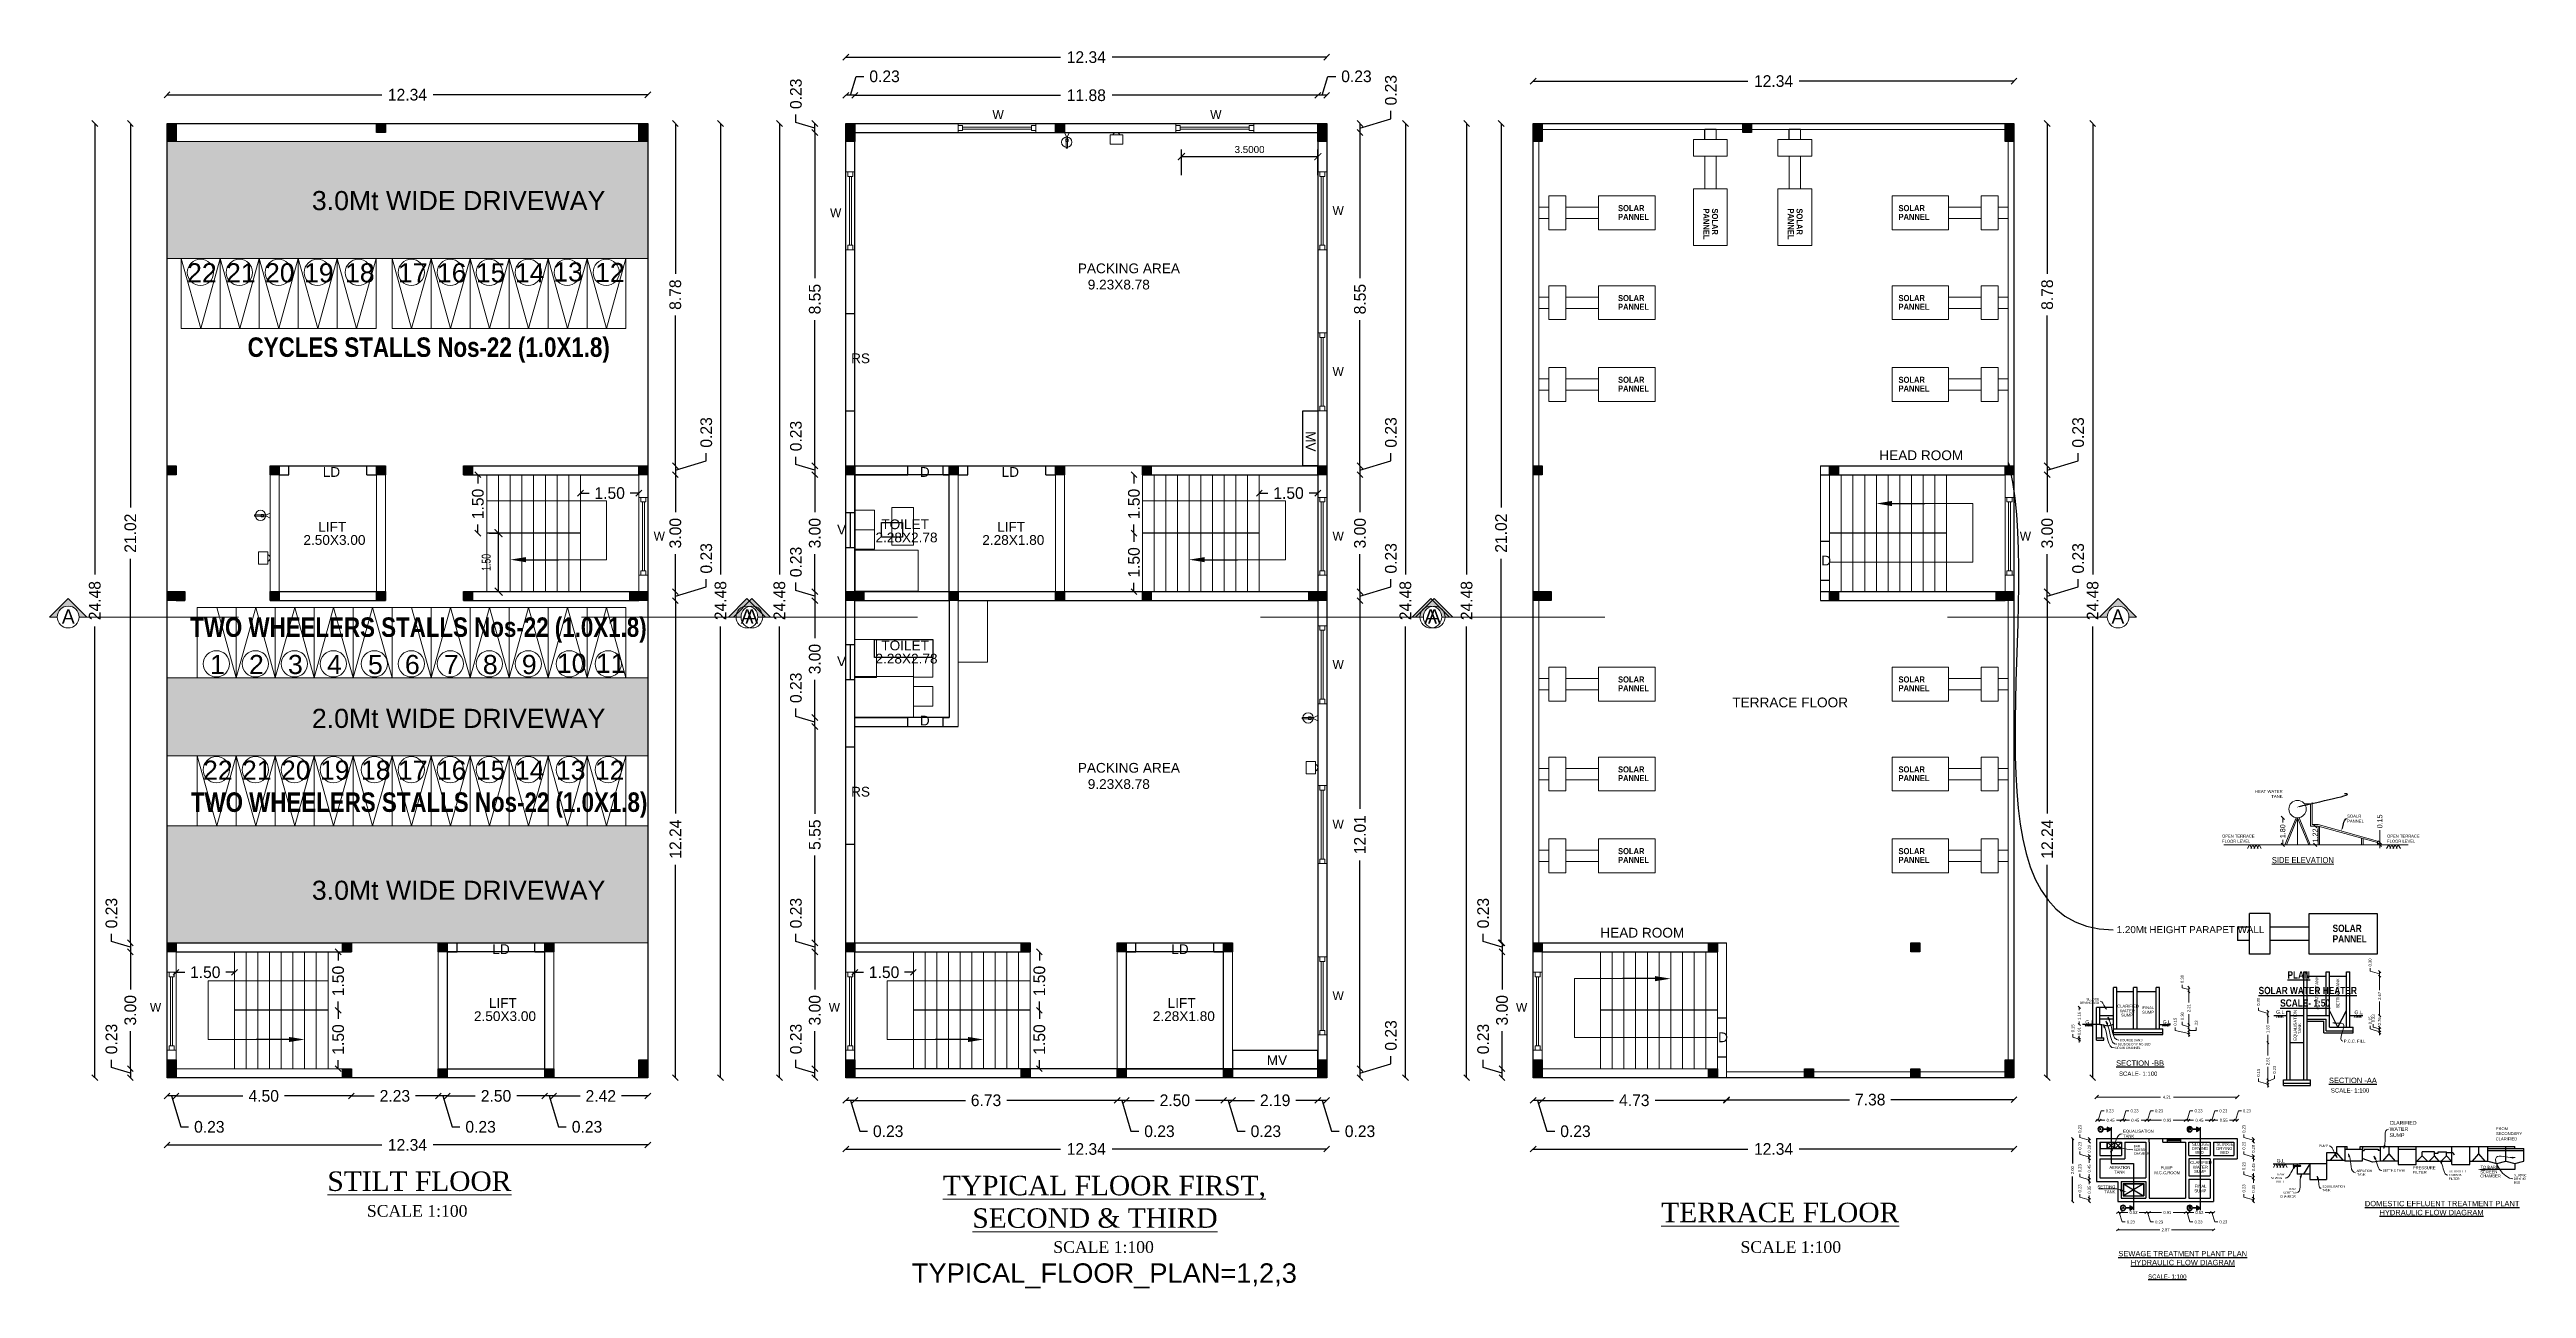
# Model space of a CAD drawing. Header units: metres. Extents: x -1559842 to -1559684, y 41615 to 41715.
# Drawn here: x -1559842 to -1559778.4, y 41615.4 to 41647.1 of the extents above; entities that cross this region are included whole.
import ezdxf
from ezdxf import colors
from ezdxf.entities.mleader import LeaderData, LeaderLine
from ezdxf.enums import TextEntityAlignment as Align
from ezdxf.math import Vec2, Vec3

# ---------------------------------------------------------------- set-up
doc = ezdxf.new("R2010")
doc.units = ezdxf.units.M
doc.header["$LTSCALE"] = 750
doc.header["$MEASUREMENT"] = 0
doc.header["$PDMODE"] = 35
doc.header["$PDSIZE"] = 50
doc.linetypes.add('DASHED2', pattern=[0.375, 0.25, -0.125])
doc.linetypes.add('SRI', pattern=[9.525, 6.35, -3.175])
doc.layers.get('0').update_dxf_attribs({"lineweight": 5})
doc.layers.get('Defpoints').update_dxf_attribs({"lineweight": 0})
for name, color, linetype, plot in [('BLK_1_COVERED_AREA', 140, 'Continuous', False), ('BLK_1_FLR_0_BLT_UP_AREA', 1, 'Continuous', False), ('BLK_1_FLR_0_BLT_UP_AREA_DEDUCT', 1, 'Continuous', False)]:
    doc.layers.add(name, color=color, linetype=linetype, plot=plot)
for name, color, linetype in [('BLK_1_FLR_0_COVERED_PARKING', 173, 'Continuous'), ('BLK_1_FLR_0_EXIT_WIDTH_DOOR', 2, 'Continuous'), ('BLK_1_FLR_0_LIFT_1', 30, 'Continuous'), ('BLK_1_FLR_1_BLT_UP_AREA', 1, 'Continuous'), ('BLK_1_FLR_1_CARPET_AREA', 10, 'Continuous'), ('BLK_1_FLR_1_EXIT_WIDTH_DOOR', 2, 'Continuous'), ('BLK_1_FLR_1_LIFT_1', 30, 'Continuous'), ('BLK_1_FLR_1_URINAL', 235, 'Continuous'), ('BLK_1_FLR_1_WATER_CLOSET', 213, 'Continuous'), ('BLK_1_FLR_4_ROOF_AREA', 5, 'Continuous'), ('SUNSHADE', 74, 'DASHED2'), ('TAG', 8, 'Continuous'), ('TXT', 2, 'Continuous'), ('WALLS', 7, 'Continuous')]:
    doc.layers.add(name, color=color, linetype=linetype)
for name, color, linetype, lineweight in [('BLK_1_FLR_0_STILT', 7, 'Continuous', 0), ('BLK_1_FLR_1_DRINKING_WATER', 7, 'Continuous', 5), ('BLK_1_FLR_1_SP_WC', 233, 'Continuous', 5), ('BLK_1_FLR_1_WASH', 243, 'Continuous', 5), ('hatch', 250, 'Continuous', 5), ('TEXT', 2, 'Continuous', 20), ('TOILET_VENTILATION', 6, 'Continuous', 5), ('wall', 7, 'Continuous', 30), ('WORKSHOP_AREA', 7, 'Continuous', 5)]:
    doc.layers.add(name, color=color, linetype=linetype, lineweight=lineweight)
doc.styles.add('2', font='swisscb.ttf', dxfattribs={"height": 1.1})
doc.styles.add('DIM 100', font='ARIALN.TTF', dxfattribs={"width": 0.85, "height": 0.23})
doc.styles.add('HP-12', font='palab.ttf', dxfattribs={"height": 14})
doc.styles.add('MSV', font='swissck.ttf', dxfattribs={"height": 0.3})
doc.styles.get("Standard").update_dxf_attribs({"font": 'arial.ttf'})
doc.styles.add('STYLE2', font='romant.shx', dxfattribs={"width": 0.8, "height": 4})
doc.styles.add('Stylus BT', font='stylu.ttf', dxfattribs={"height": 10})
doc.styles.add('sunahari', font='framd.ttf', dxfattribs={"height": 0.3})
doc.dimstyles.new('CIVIL Mt.', dxfattribs={"dimscale": 0, "dimtxt": 0.2, "dimasz": 0.15, "dimexe": 0.18, "dimexo": 0.0625, "dimgap": 0.1, "dimtad": 0, "dimzin": 0, "dimdsep": 46, "dimtxsty": 'sunahari', "dimblk": 'OBLIQUE', "dimcen": 0.09, "dimse1": 1, "dimse2": 1, "dimclrd": 253, "dimclrt": 4, "dimadec": 0, "dimazin": 0, "dimtfac": 1, "dimtofl": 0, "dimtmove": 1, "dimatfit": 3, "dimfxl": 0, "dimfrac": 2, "dimtolj": 1, "dimtzin": 0, "dimarcsym": 0})
doc.dimstyles.new('Civil tec', dxfattribs={"dimtxt": 0.2, "dimasz": 0.25, "dimexe": 0.1, "dimexo": 0.1, "dimgap": 0.15, "dimtad": 0, "dimzin": 0, "dimdsep": 46, "dimtxsty": 'sunahari', "dimblk": 'OBLIQUE', "dimcen": 0.09, "dimse1": 1, "dimse2": 1, "dimclrd": 253, "dimclrt": 4, "dimadec": 0, "dimazin": 0, "dimtfac": 1, "dimtofl": 0, "dimtmove": 1, "dimatfit": 3, "dimfxl": 0, "dimfrac": 2, "dimtolj": 1, "dimtzin": 0, "dimarcsym": 0})
doc.dimstyles.new('CivilTec', dxfattribs={"dimtxt": 0.2, "dimasz": 0.15, "dimexe": 0.18, "dimexo": 0.0625, "dimgap": 0.15, "dimtad": 0, "dimzin": 0, "dimdsep": 46, "dimtxsty": 'sunahari', "dimblk": 'OBLIQUE', "dimcen": 0.09, "dimse1": 1, "dimse2": 1, "dimclrd": 253, "dimclrt": 4, "dimadec": 0, "dimazin": 1, "dimtfac": 1, "dimtofl": 0, "dimtmove": 2, "dimatfit": 3, "dimfxl": 0, "dimfrac": 2, "dimtolj": 1, "dimtzin": 0, "dimlwd": 25, "dimarcsym": 0})
doc.dimstyles.new('GRID DIM 400', dxfattribs={"dimscale": 0, "dimtxt": 0.8, "dimasz": 0.2, "dimexe": 0, "dimexo": 0, "dimgap": 0.2, "dimtad": 0, "dimlfac": -0.1, "dimzin": 1, "dimdsep": 46, "dimtxsty": 'DIM 100', "dimblk": 'ARCHTICK', "dimcen": 0, "dimclrd": 256, "dimclre": 252, "dimclrt": 4, "dimazin": 0, "dimtfac": 1, "dimtix": 1, "dimtofl": 0, "dimtmove": 2, "dimatfit": 0, "dimfxl": 0, "dimtolj": 1, "dimtzin": 0, "dimarcsym": 0})
doc.dimstyles.new('STANDARD$0', dxfattribs={"dimtxt": 12, "dimasz": 3, "dimexe": 0, "dimexo": 0, "dimgap": 0, "dimtad": 0, "dimtih": 1, "dimtoh": 1, "dimdec": 1, "dimzin": 0, "dimdsep": 46, "dimlunit": 4, "dimtxsty": 'HP-12', "dimblk": 'ARCHTICK', "dimcen": 0, "dimclrd": 21, "dimclre": 2, "dimclrt": 1, "dimadec": 0, "dimazin": 0, "dimtfac": 1, "dimtdec": 1, "dimtofl": 0, "dimtmove": 1, "dimatfit": 2, "dimldrblk": 'DOTSMALL', "dimfxl": 0, "dimfrac": 1, "dimtolj": 1, "dimtzin": 0, "dimlwd": -1, "dimlwe": -1, "dimarcsym": 0})

msp = doc.modelspace()

# ---------------------------------------------------------------- texts
at = {"color": 7, "style": 'sunahari', "text_generation_flag": 2}
for p in [(-1559817.49745, 41645.35759), (-1559811.91071, 41645.35759), (-1559821.66458, 41642.84114), (-1559808.77332, 41642.89526), (-1559808.77332, 41638.76555), (-1559826.1902, 41634.54445), (-1559808.77332, 41634.54445), (-1559791.14124, 41634.54445), (-1559808.77332, 41631.25043), (-1559808.77332, 41627.1504), (-1559808.77332, 41622.75281), (-1559839.11494, 41622.4538), (-1559821.69806, 41622.4538), (-1559804.06598, 41622.4538)]:
    msp.add_text('W', height=0.23, dxfattribs=at).set_placement(p)
at = {"color": 0, "lineweight": -2}
for s, height, p in [('3.0Mt WIDE DRIVEWAY', 0.4899527, (-1559835.24929, 41643.02168)), ('22', 0.489953, (-1559838.45182, 41641.16881)), ('21', 0.489953, (-1559837.45182, 41641.16881)), ('20', 0.489953, (-1559836.45182, 41641.16881)), ('19', 0.489953, (-1559835.45182, 41641.16881)), ('18', 0.489953, (-1559834.40015, 41641.16881)), ('17', 0.489953, (-1559833.042, 41641.16881)), ('16', 0.489953, (-1559832.042, 41641.16881)), ('15', 0.489953, (-1559831.042, 41641.16881)), ('14', 0.489953, (-1559830.042, 41641.16881)), ('13', 0.489953, (-1559829.05787, 41641.19051)), ('12', 0.489953, (-1559827.98548, 41641.17604)), ('PACKING AREA', 0.25, (-1559815.59767, 41641.40335)), ('9.23X8.78', 0.25, (-1559815.34311, 41640.98672)), ('RS', 0.25, (-1559821.4146, 41639.09526)), ('HEAD ROOM', 0.25, (-1559795.0353, 41636.60759)), ('LD', 0.25, (-1559834.97082, 41636.17886)), ('D', 0.25, (-1559819.65094, 41636.17886)), ('LD', 0.25, (-1559817.55394, 41636.17886)), ('LIFT', 0.25, (-1559835.08465, 41634.77255)), ('V', 0.25, (-1559821.77594, 41634.70576)), ('TOILET', 0.25, (-1559820.63966, 41634.83674)), ('LIFT', 0.25, (-1559817.66777, 41634.77255)), ('2.50X3.00', 0.25, (-1559835.46626, 41634.43416)), ('2.28X2.78', 0.25, (-1559820.78929, 41634.49835)), ('2.28X1.80', 0.25, (-1559818.04938, 41634.43416)), ('D', 0.25, (-1559796.52478, 41633.9051)), ('2', 0.48995, (-1559836.86241, 41631.11941)), ('3', 0.48995, (-1559835.86241, 41631.11941)), ('6', 0.48995, (-1559832.86241, 41631.11941)), ('8', 0.48995, (-1559830.86241, 41631.11941)), ('9', 0.48995, (-1559829.86241, 41631.11941)), ('10', 0.489953, (-1559828.96474, 41631.15019)), ('11', 0.489953, (-1559827.96474, 41631.15019)), ('2.28X2.78', 0.25, (-1559820.78929, 41631.39001)), ('TOILET', 0.25, (-1559820.63966, 41631.72839)), ('1', 0.48995, (-1559837.86241, 41631.11941)), ('4', 0.48995, (-1559834.86241, 41631.11941)), ('5', 0.48995, (-1559833.81074, 41631.11941)), ('7', 0.48995, (-1559831.86241, 41631.11941)), ('V', 0.25, (-1559821.77594, 41631.3235)), ('TERRACE FLOOR', 0.25, (-1559798.80634, 41630.26654)), ('2.0Mt WIDE DRIVEWAY', 0.4899527, (-1559835.24929, 41629.73729)), ('D', 0.25, (-1559819.65094, 41629.8009)), ('22', 0.489953, (-1559838.042, 41628.40881)), ('21', 0.489953, (-1559837.042, 41628.40881)), ('20', 0.489953, (-1559836.042, 41628.40881)), ('19', 0.489953, (-1559835.042, 41628.40881)), ('18', 0.489953, (-1559833.99033, 41628.40881)), ('17', 0.489953, (-1559833.042, 41628.40881)), ('16', 0.489953, (-1559832.042, 41628.40881)), ('15', 0.489953, (-1559831.042, 41628.40881)), ('14', 0.489953, (-1559830.042, 41628.40881)), ('13', 0.489953, (-1559828.99033, 41628.40881)), ('12', 0.489953, (-1559827.99033, 41628.40881)), ('PACKING AREA', 0.25, (-1559815.59767, 41628.58851)), ('RS', 0.25, (-1559821.4146, 41627.97634)), ('9.23X8.78', 0.25, (-1559815.34311, 41628.17188)), ('3.0Mt WIDE DRIVEWAY', 0.4899527, (-1559835.24929, 41625.3269)), ('LD', 0.25, (-1559830.61859, 41623.93598)), ('LD', 0.25, (-1559813.20171, 41623.93598)), ('HEAD ROOM', 0.25, (-1559802.19225, 41624.3581)), ('LIFT', 0.25, (-1559830.7095, 41622.55545)), ('LIFT', 0.25, (-1559813.29263, 41622.55545)), ('2.50X3.00', 0.25, (-1559831.09112, 41622.21707)), ('2.28X1.80', 0.25, (-1559813.67424, 41622.21707)), ('D', 0.25, (-1559799.17078, 41621.67443)), ('MV', 0.25, (-1559810.75124, 41621.08933))]:
    msp.add_text(s, height=height, dxfattribs=at).set_placement(p)
at = {"color": 7, "style": '2'}
for s, p in [('SOLAR ', (-1559801.7379, 41642.99598)), ('SOLAR ', (-1559794.54232, 41642.99598)), ('PANNEL ', (-1559801.7379, 41642.77197)), ('PANNEL ', (-1559794.54232, 41642.77197)), ('SOLAR ', (-1559801.7379, 41640.688)), ('PANNEL ', (-1559801.7379, 41640.46399)), ('SOLAR ', (-1559794.54232, 41640.688)), ('PANNEL ', (-1559794.54232, 41640.46399)), ('SOLAR ', (-1559801.7379, 41638.59146)), ('SOLAR ', (-1559794.54232, 41638.59146)), ('PANNEL ', (-1559801.7379, 41638.36744)), ('PANNEL ', (-1559794.54232, 41638.36744)), ('SOLAR ', (-1559801.7379, 41630.90323)), ('SOLAR ', (-1559794.54232, 41630.90323)), ('PANNEL ', (-1559801.7379, 41630.67922)), ('PANNEL ', (-1559794.54232, 41630.67922)), ('SOLAR ', (-1559801.7379, 41628.59525)), ('PANNEL ', (-1559801.7379, 41628.37124)), ('SOLAR ', (-1559794.54232, 41628.59525)), ('PANNEL ', (-1559794.54232, 41628.37124)), ('SOLAR ', (-1559801.7379, 41626.4987)), ('SOLAR ', (-1559794.54232, 41626.4987)), ('PANNEL ', (-1559801.7379, 41626.27469)), ('PANNEL ', (-1559794.54232, 41626.27469))]:
    msp.add_text(s, height=0.154623, dxfattribs=at).set_placement(p)
for s, p in [('PANNEL ', (-1559799.55188, 41643.06514)), ('SOLAR ', (-1559799.32787, 41643.06514)), ('PANNEL ', (-1559797.38224, 41643.06514)), ('SOLAR ', (-1559797.15823, 41643.06514))]:
    msp.add_text(s, height=0.154623, rotation=270, dxfattribs=at).set_placement(p)
at = {"color": 0, "lineweight": -2}
msp.add_text('MV', height=0.25, rotation=270, dxfattribs=at).set_placement((-1559809.74842, 41637.35142))
at = {"color": 0, "char_height": 0.5, "width": 250.7246121, "attachment_point": 1}
for s, insert in [('{\\fSwis721 Cn BT|b1|i0|c0|p34;    CYCLES STALLS Nos-22 (1.0X1.8)}', (-1559837.53491, 41639.75624)), ('{\\fSwis721 Cn BT|b1|i0|c0|p34;    TWO WHEELERS STALLS Nos-22 (1.0X1.8)}', (-1559839.00748, 41632.57269)), ('{\\fSwis721 Cn BT|b1|i0|c0|p34;    TWO WHEELERS STALLS Nos-22 (1.0X1.8)}', (-1559838.98936, 41628.08239))]:
    msp.add_mtext(s, dxfattribs=dict(at, insert=insert))
at = {"color": 7, "attachment_point": 1, "style": 'MSV'}
for s, insert, char_height in [('{\\fTimes New Roman|b0|i0|c0|p18;\\LSTILT FLOOR}', (-1559834.85101, 41618.35816), 0.5), ('{\\fTimes New Roman|b0|i0|c0|p18;\\LTYPICAL FLOOR FIRST,\\l\\P    \\LSECOND & THIRD}', (-1559819.05932, 41618.24537), 0.5), ('{\\fTimes New Roman|b0|i0|c0|p18;SCALE 1:100}', (-1559833.83748, 41617.49542), 0.3), ('{\\fTimes New Roman|b0|i0|c0|p18;\\LTERRACE FLOOR}', (-1559800.63029, 41617.55591), 0.5), ('{\\fTimes New Roman|b0|i0|c0|p18;SCALE 1:100}', (-1559816.22776, 41616.56871), 0.3), ('{\\fTimes New Roman|b0|i0|c0|p18;SCALE 1:100}', (-1559798.59568, 41616.56871), 0.3)]:
    msp.add_mtext_dynamic_manual_height_columns(s, width=607.9339553, gutter_width=12.5, heights=[0], dxfattribs=dict(at, insert=insert, char_height=char_height))
at = {"layer": 'BLK_1_FLR_1_BLT_UP_AREA', "color": 44, "insert": (-1559819.85684, 41616.00007), "char_height": 0.5, "attachment_point": 1}
msp.add_mtext_dynamic_manual_height_columns('TYPICAL_FLOOR_PLAN=1,2,3', width=10.5970681, gutter_width=0.9, heights=[0], dxfattribs=at)

# ---------------------------------------------------------------- blocks, each defined once
blk = doc.blocks.new('_Oblique')
at = {"color": 0, "linetype": 'ByBlock', "lineweight": -2}
blk.add_line((-0.5, -0.5), (0.5, 0.5), dxfattribs=at)
blk = doc.blocks.new('*D437')
at = {"color": 253, "lineweight": -2}
for p, q in [((-1559816.584, 41622.493), (-1559816.584, 41622.27)), ((-1559816.584, 41620.993), (-1559816.584, 41621.216))]:
    blk.add_line(p, q, dxfattribs=at)
at = {"layer": 'Defpoints', "color": 0}
for p in [(-1559816.818, 41622.493), (-1559816.584, 41622.493), (-1559816.818, 41620.993)]:
    blk.add_point(p, dxfattribs=at)
at = {"color": 253, "lineweight": -2, "xscale": 0.15, "yscale": 0.15, "zscale": 0.15}
for p, rotation in [((-1559816.584, 41622.493), 90), ((-1559816.584, 41620.993), 270)]:
    blk.add_blockref('_Oblique', p, dxfattribs=dict(at, rotation=rotation))
at = {"color": 4, "lineweight": -3, "insert": (-1559816.584, 41621.743), "char_height": 0.3, "attachment_point": 5, "rotation": 90, "style": 'sunahari'}
blk.add_mtext('\\A1;1.50', dxfattribs=at)
blk = doc.blocks.new('*D438')
at = {"color": 253, "lineweight": -2}
for p, q in [((-1559816.584, 41623.993), (-1559816.584, 41623.77)), ((-1559816.584, 41622.493), (-1559816.584, 41622.716))]:
    blk.add_line(p, q, dxfattribs=at)
at = {"layer": 'Defpoints', "color": 0}
for p in [(-1559816.818, 41623.993), (-1559816.584, 41623.993), (-1559816.818, 41622.493)]:
    blk.add_point(p, dxfattribs=at)
at = {"color": 253, "lineweight": -2, "xscale": 0.15, "yscale": 0.15, "zscale": 0.15}
for p, rotation in [((-1559816.584, 41623.993), 90), ((-1559816.584, 41622.493), 270)]:
    blk.add_blockref('_Oblique', p, dxfattribs=dict(at, rotation=rotation))
at = {"color": 4, "lineweight": -3, "insert": (-1559816.584, 41623.243), "char_height": 0.3, "attachment_point": 5, "rotation": 90, "style": 'sunahari'}
blk.add_mtext('\\A1;1.50', dxfattribs=at)
blk = doc.blocks.new('*D439')
at = {"color": 253, "lineweight": -2}
for p, q in [((-1559821.318, 41623.468), (-1559821.095, 41623.468)), ((-1559819.818, 41623.468), (-1559820.041, 41623.468))]:
    blk.add_line(p, q, dxfattribs=at)
at = {"layer": 'Defpoints', "color": 0}
for p in [(-1559821.318, 41623.468), (-1559819.818, 41623.468), (-1559819.818, 41623.468)]:
    blk.add_point(p, dxfattribs=at)
at = {"color": 253, "lineweight": -2, "xscale": 0.15, "yscale": 0.15, "zscale": 0.15, "rotation": 180}
blk.add_blockref('_Oblique', (-1559821.318, 41623.468), dxfattribs=at)
at = {"color": 253, "lineweight": -2, "xscale": 0.15, "yscale": 0.15, "zscale": 0.15}
blk.add_blockref('_Oblique', (-1559819.818, 41623.468), dxfattribs=at)
at = {"color": 4, "lineweight": -3, "insert": (-1559820.568, 41623.468), "char_height": 0.3, "attachment_point": 5, "style": 'sunahari'}
blk.add_mtext('\\A1;1.50', dxfattribs=at)
blk = doc.blocks.new('*D440')
at = {"color": 253, "lineweight": -2}
for p, q in [((-1559814.158, 41636.233), (-1559814.158, 41636.01)), ((-1559814.158, 41634.733), (-1559814.158, 41634.956))]:
    blk.add_line(p, q, dxfattribs=at)
at = {"layer": 'Defpoints', "color": 0}
for p in [(-1559814.158, 41636.233), (-1559813.942, 41636.233), (-1559813.942, 41634.733)]:
    blk.add_point(p, dxfattribs=at)
at = {"color": 253, "lineweight": -2, "xscale": 0.15, "yscale": 0.15, "zscale": 0.15}
for p, rotation in [((-1559814.158, 41636.233), 90), ((-1559814.158, 41634.733), 270)]:
    blk.add_blockref('_Oblique', p, dxfattribs=dict(at, rotation=rotation))
at = {"color": 4, "lineweight": -3, "insert": (-1559814.158, 41635.483), "char_height": 0.3, "attachment_point": 5, "rotation": 90, "style": 'sunahari'}
blk.add_mtext('\\A1;1.50', dxfattribs=at)
blk = doc.blocks.new('*D441')
at = {"color": 253, "lineweight": -2}
for p, q in [((-1559814.158, 41634.733), (-1559814.158, 41634.51)), ((-1559814.158, 41633.233), (-1559814.158, 41633.456))]:
    blk.add_line(p, q, dxfattribs=at)
at = {"layer": 'Defpoints', "color": 0}
for p in [(-1559813.942, 41634.733), (-1559814.158, 41633.233), (-1559813.942, 41633.233)]:
    blk.add_point(p, dxfattribs=at)
at = {"color": 253, "lineweight": -2, "xscale": 0.15, "yscale": 0.15, "zscale": 0.15}
for p, rotation in [((-1559814.158, 41634.733), 90), ((-1559814.158, 41633.233), 270)]:
    blk.add_blockref('_Oblique', p, dxfattribs=dict(at, rotation=rotation))
at = {"color": 4, "lineweight": -3, "insert": (-1559814.158, 41633.983), "char_height": 0.3, "attachment_point": 5, "rotation": 90, "style": 'sunahari'}
blk.add_mtext('\\A1;1.50', dxfattribs=at)
blk = doc.blocks.new('*D442')
at = {"color": 253, "lineweight": -2}
for p, q in [((-1559810.942, 41635.761), (-1559810.719, 41635.761)), ((-1559809.442, 41635.761), (-1559809.665, 41635.761))]:
    blk.add_line(p, q, dxfattribs=at)
at = {"layer": 'Defpoints', "color": 0}
for p in [(-1559810.942, 41635.56), (-1559809.442, 41635.761), (-1559809.442, 41635.56)]:
    blk.add_point(p, dxfattribs=at)
at = {"color": 253, "lineweight": -2, "xscale": 0.15, "yscale": 0.15, "zscale": 0.15, "rotation": 180}
blk.add_blockref('_Oblique', (-1559810.942, 41635.761), dxfattribs=at)
at = {"color": 253, "lineweight": -2, "xscale": 0.15, "yscale": 0.15, "zscale": 0.15}
blk.add_blockref('_Oblique', (-1559809.442, 41635.761), dxfattribs=at)
at = {"color": 4, "lineweight": -3, "insert": (-1559810.192, 41635.761), "char_height": 0.3, "attachment_point": 5, "style": 'sunahari'}
blk.add_mtext('\\A1;1.50', dxfattribs=at)
blk = doc.blocks.new('*D443')
at = {"color": 253, "lineweight": -2}
for p, q in [((-1559821.433, 41645.968), (-1559821.288, 41646.453)), ((-1559821.288, 41646.453), (-1559821.088, 41646.453)), ((-1559821.318, 41645.968), (-1559821.548, 41645.968))]:
    blk.add_line(p, q, dxfattribs=at)
at = {"layer": 'Defpoints', "color": 0}
for p in [(-1559821.548, 41645.968), (-1559821.548, 41645.243), (-1559821.318, 41645.013)]:
    blk.add_point(p, dxfattribs=at)
at = {"color": 253, "lineweight": -2, "xscale": 0.15, "yscale": 0.15, "zscale": 0.15, "rotation": 180}
blk.add_blockref('_Oblique', (-1559821.548, 41645.968), dxfattribs=at)
at = {"color": 253, "lineweight": -2, "xscale": 0.15, "yscale": 0.15, "zscale": 0.15}
blk.add_blockref('_Oblique', (-1559821.318, 41645.968), dxfattribs=at)
at = {"color": 4, "lineweight": -3, "insert": (-1559820.556, 41646.453), "char_height": 0.3, "attachment_point": 5, "style": 'sunahari'}
blk.add_mtext('\\A1;0.23', dxfattribs=at)
blk = doc.blocks.new('*D444')
at = {"color": 253, "lineweight": -2}
for p, q in [((-1559821.318, 41645.968), (-1559816.041, 41645.968)), ((-1559809.442, 41645.968), (-1559814.72, 41645.968))]:
    blk.add_line(p, q, dxfattribs=at)
at = {"layer": 'Defpoints', "color": 0}
for p in [(-1559809.442, 41645.968), (-1559821.318, 41645.013), (-1559809.442, 41645.013)]:
    blk.add_point(p, dxfattribs=at)
at = {"color": 253, "lineweight": -2, "xscale": 0.15, "yscale": 0.15, "zscale": 0.15, "rotation": 180}
blk.add_blockref('_Oblique', (-1559821.318, 41645.968), dxfattribs=at)
at = {"color": 253, "lineweight": -2, "xscale": 0.15, "yscale": 0.15, "zscale": 0.15}
blk.add_blockref('_Oblique', (-1559809.442, 41645.968), dxfattribs=at)
at = {"color": 4, "lineweight": -3, "insert": (-1559815.38, 41645.968), "char_height": 0.3, "attachment_point": 5, "style": 'sunahari'}
blk.add_mtext('\\A1;11.88', dxfattribs=at)
blk = doc.blocks.new('*D445')
at = {"color": 253, "lineweight": -2}
for p, q in [((-1559809.327, 41645.968), (-1559809.182, 41646.453)), ((-1559809.182, 41646.453), (-1559808.982, 41646.453)), ((-1559809.212, 41645.968), (-1559809.442, 41645.968))]:
    blk.add_line(p, q, dxfattribs=at)
at = {"layer": 'Defpoints', "color": 0}
for p in [(-1559809.442, 41645.968), (-1559809.442, 41645.013), (-1559809.212, 41645.243)]:
    blk.add_point(p, dxfattribs=at)
at = {"color": 253, "lineweight": -2, "xscale": 0.15, "yscale": 0.15, "zscale": 0.15, "rotation": 180}
blk.add_blockref('_Oblique', (-1559809.442, 41645.968), dxfattribs=at)
at = {"color": 253, "lineweight": -2, "xscale": 0.15, "yscale": 0.15, "zscale": 0.15}
blk.add_blockref('_Oblique', (-1559809.212, 41645.968), dxfattribs=at)
at = {"color": 4, "lineweight": -3, "insert": (-1559808.45, 41646.453), "char_height": 0.3, "attachment_point": 5, "style": 'sunahari'}
blk.add_mtext('\\A1;0.23', dxfattribs=at)
blk = doc.blocks.new('*D446')
at = {"color": 253, "lineweight": -2}
for p, q in [((-1559821.548, 41646.945), (-1559816.039, 41646.945)), ((-1559809.212, 41646.945), (-1559814.721, 41646.945))]:
    blk.add_line(p, q, dxfattribs=at)
at = {"layer": 'Defpoints', "color": 0}
for p in [(-1559809.212, 41646.945), (-1559821.548, 41645.243), (-1559809.212, 41645.243)]:
    blk.add_point(p, dxfattribs=at)
at = {"color": 253, "lineweight": -2, "xscale": 0.15, "yscale": 0.15, "zscale": 0.15, "rotation": 180}
blk.add_blockref('_Oblique', (-1559821.548, 41646.945), dxfattribs=at)
at = {"color": 253, "lineweight": -2, "xscale": 0.15, "yscale": 0.15, "zscale": 0.15}
blk.add_blockref('_Oblique', (-1559809.212, 41646.945), dxfattribs=at)
at = {"color": 4, "lineweight": -3, "insert": (-1559815.38, 41646.945), "char_height": 0.3, "attachment_point": 5, "style": 'sunahari'}
blk.add_mtext('\\A1;12.34', dxfattribs=at)
blk = doc.blocks.new('*D447')
at = {"color": 253, "lineweight": -2}
for p, q in [((-1559822.83, 41621.024), (-1559822.83, 41621.224)), ((-1559822.346, 41620.878), (-1559822.83, 41621.024)), ((-1559822.346, 41620.763), (-1559822.346, 41620.993))]:
    blk.add_line(p, q, dxfattribs=at)
at = {"layer": 'Defpoints', "color": 0}
for p in [(-1559822.346, 41620.993), (-1559821.318, 41620.993), (-1559821.548, 41620.763)]:
    blk.add_point(p, dxfattribs=at)
at = {"color": 253, "lineweight": -2, "xscale": 0.15, "yscale": 0.15, "zscale": 0.15}
for p, rotation in [((-1559822.346, 41620.993), 90), ((-1559822.346, 41620.763), 270)]:
    blk.add_blockref('_Oblique', p, dxfattribs=dict(at, rotation=rotation))
at = {"color": 4, "lineweight": -3, "insert": (-1559822.83, 41621.755), "char_height": 0.3, "attachment_point": 5, "rotation": 90, "style": 'sunahari'}
blk.add_mtext('\\A1;0.23', dxfattribs=at)
blk = doc.blocks.new('*D448')
at = {"color": 253, "lineweight": -2}
for p, q in [((-1559822.346, 41623.993), (-1559822.346, 41623.03)), ((-1559822.346, 41620.993), (-1559822.346, 41621.957))]:
    blk.add_line(p, q, dxfattribs=at)
at = {"layer": 'Defpoints', "color": 0}
for p in [(-1559821.318, 41623.993), (-1559822.346, 41620.993), (-1559821.318, 41620.993)]:
    blk.add_point(p, dxfattribs=at)
at = {"color": 253, "lineweight": -2, "xscale": 0.15, "yscale": 0.15, "zscale": 0.15}
for p, rotation in [((-1559822.346, 41623.993), 90), ((-1559822.346, 41620.993), 270)]:
    blk.add_blockref('_Oblique', p, dxfattribs=dict(at, rotation=rotation))
at = {"color": 4, "lineweight": -3, "insert": (-1559822.346, 41622.493), "char_height": 0.3, "attachment_point": 5, "rotation": 90, "style": 'sunahari'}
blk.add_mtext('\\A1;3.00', dxfattribs=at)
blk = doc.blocks.new('*D449')
at = {"color": 253, "lineweight": -2}
for p, q in [((-1559822.83, 41624.254), (-1559822.83, 41624.454)), ((-1559822.346, 41624.108), (-1559822.83, 41624.254)), ((-1559822.346, 41624.223), (-1559822.346, 41623.993))]:
    blk.add_line(p, q, dxfattribs=at)
at = {"layer": 'Defpoints', "color": 0}
for p in [(-1559822.346, 41623.993), (-1559821.318, 41624.223), (-1559821.318, 41623.993)]:
    blk.add_point(p, dxfattribs=at)
at = {"color": 253, "lineweight": -2, "xscale": 0.15, "yscale": 0.15, "zscale": 0.15}
for p, rotation in [((-1559822.346, 41624.223), 90), ((-1559822.346, 41623.993), 270)]:
    blk.add_blockref('_Oblique', p, dxfattribs=dict(at, rotation=rotation))
at = {"color": 4, "lineweight": -3, "insert": (-1559822.83, 41624.985), "char_height": 0.3, "attachment_point": 5, "rotation": 90, "style": 'sunahari'}
blk.add_mtext('\\A1;0.23', dxfattribs=at)
blk = doc.blocks.new('*D450')
at = {"color": 253, "lineweight": -2}
for p, q in [((-1559822.346, 41629.773), (-1559822.346, 41627.534)), ((-1559822.346, 41624.223), (-1559822.346, 41626.463))]:
    blk.add_line(p, q, dxfattribs=at)
at = {"layer": 'Defpoints', "color": 0}
for p in [(-1559821.318, 41629.773), (-1559822.346, 41624.223), (-1559821.318, 41624.223)]:
    blk.add_point(p, dxfattribs=at)
at = {"color": 253, "lineweight": -2, "xscale": 0.15, "yscale": 0.15, "zscale": 0.15}
for p, rotation in [((-1559822.346, 41629.773), 90), ((-1559822.346, 41624.223), 270)]:
    blk.add_blockref('_Oblique', p, dxfattribs=dict(at, rotation=rotation))
at = {"color": 4, "lineweight": -3, "insert": (-1559822.346, 41626.998), "char_height": 0.3, "attachment_point": 5, "rotation": 90, "style": 'sunahari'}
blk.add_mtext('\\A1;5.55', dxfattribs=at)
blk = doc.blocks.new('*D451')
at = {"color": 253, "lineweight": -2}
for p, q in [((-1559822.83, 41630.034), (-1559822.83, 41630.234)), ((-1559822.346, 41629.888), (-1559822.83, 41630.034)), ((-1559822.346, 41629.773), (-1559822.346, 41630.003))]:
    blk.add_line(p, q, dxfattribs=at)
at = {"layer": 'Defpoints', "color": 0}
for p in [(-1559822.346, 41630.003), (-1559821.318, 41630.003), (-1559821.318, 41629.773)]:
    blk.add_point(p, dxfattribs=at)
at = {"color": 253, "lineweight": -2, "xscale": 0.15, "yscale": 0.15, "zscale": 0.15}
for p, rotation in [((-1559822.346, 41630.003), 90), ((-1559822.346, 41629.773), 270)]:
    blk.add_blockref('_Oblique', p, dxfattribs=dict(at, rotation=rotation))
at = {"color": 4, "lineweight": -3, "insert": (-1559822.83, 41630.765), "char_height": 0.3, "attachment_point": 5, "rotation": 90, "style": 'sunahari'}
blk.add_mtext('\\A1;0.23', dxfattribs=at)
blk = doc.blocks.new('*D452')
at = {"color": 253, "lineweight": -2}
for p, q in [((-1559822.346, 41633.003), (-1559822.346, 41632.04)), ((-1559822.346, 41630.003), (-1559822.346, 41630.967))]:
    blk.add_line(p, q, dxfattribs=at)
at = {"layer": 'Defpoints', "color": 0}
for p in [(-1559821.318, 41633.003), (-1559822.346, 41630.003), (-1559821.318, 41630.003)]:
    blk.add_point(p, dxfattribs=at)
at = {"color": 253, "lineweight": -2, "xscale": 0.15, "yscale": 0.15, "zscale": 0.15}
for p, rotation in [((-1559822.346, 41633.003), 90), ((-1559822.346, 41630.003), 270)]:
    blk.add_blockref('_Oblique', p, dxfattribs=dict(at, rotation=rotation))
at = {"color": 4, "lineweight": -3, "insert": (-1559822.346, 41631.503), "char_height": 0.3, "attachment_point": 5, "rotation": 90, "style": 'sunahari'}
blk.add_mtext('\\A1;3.00', dxfattribs=at)
blk = doc.blocks.new('*D453')
at = {"color": 253, "lineweight": -2}
for p, q in [((-1559822.83, 41633.264), (-1559822.83, 41633.464)), ((-1559822.346, 41633.118), (-1559822.83, 41633.264)), ((-1559822.346, 41633.233), (-1559822.346, 41633.003))]:
    blk.add_line(p, q, dxfattribs=at)
at = {"layer": 'Defpoints', "color": 0}
for p in [(-1559822.346, 41633.003), (-1559821.318, 41633.233), (-1559821.318, 41633.003)]:
    blk.add_point(p, dxfattribs=at)
at = {"color": 253, "lineweight": -2, "xscale": 0.15, "yscale": 0.15, "zscale": 0.15}
for p, rotation in [((-1559822.346, 41633.233), 90), ((-1559822.346, 41633.003), 270)]:
    blk.add_blockref('_Oblique', p, dxfattribs=dict(at, rotation=rotation))
at = {"color": 4, "lineweight": -3, "insert": (-1559822.83, 41633.995), "char_height": 0.3, "attachment_point": 5, "rotation": 90, "style": 'sunahari'}
blk.add_mtext('\\A1;0.23', dxfattribs=at)
blk = doc.blocks.new('*D454')
at = {"color": 253, "lineweight": -2}
for p, q in [((-1559822.346, 41636.233), (-1559822.346, 41635.27)), ((-1559822.346, 41633.233), (-1559822.346, 41634.197))]:
    blk.add_line(p, q, dxfattribs=at)
at = {"layer": 'Defpoints', "color": 0}
for p in [(-1559821.318, 41636.233), (-1559822.346, 41633.233), (-1559821.318, 41633.233)]:
    blk.add_point(p, dxfattribs=at)
at = {"color": 253, "lineweight": -2, "xscale": 0.15, "yscale": 0.15, "zscale": 0.15}
for p, rotation in [((-1559822.346, 41636.233), 90), ((-1559822.346, 41633.233), 270)]:
    blk.add_blockref('_Oblique', p, dxfattribs=dict(at, rotation=rotation))
at = {"color": 4, "lineweight": -3, "insert": (-1559822.346, 41634.733), "char_height": 0.3, "attachment_point": 5, "rotation": 90, "style": 'sunahari'}
blk.add_mtext('\\A1;3.00', dxfattribs=at)
blk = doc.blocks.new('*D455')
at = {"color": 253, "lineweight": -2}
for p, q in [((-1559822.83, 41636.494), (-1559822.83, 41636.694)), ((-1559822.346, 41636.348), (-1559822.83, 41636.494)), ((-1559822.346, 41636.463), (-1559822.346, 41636.233))]:
    blk.add_line(p, q, dxfattribs=at)
at = {"layer": 'Defpoints', "color": 0}
for p in [(-1559822.346, 41636.233), (-1559821.318, 41636.463), (-1559821.318, 41636.233)]:
    blk.add_point(p, dxfattribs=at)
at = {"color": 253, "lineweight": -2, "xscale": 0.15, "yscale": 0.15, "zscale": 0.15}
for p, rotation in [((-1559822.346, 41636.463), 90), ((-1559822.346, 41636.233), 270)]:
    blk.add_blockref('_Oblique', p, dxfattribs=dict(at, rotation=rotation))
at = {"color": 4, "lineweight": -3, "insert": (-1559822.83, 41637.225), "char_height": 0.3, "attachment_point": 5, "rotation": 90, "style": 'sunahari'}
blk.add_mtext('\\A1;0.23', dxfattribs=at)
blk = doc.blocks.new('*D456')
at = {"color": 253, "lineweight": -2}
for p, q in [((-1559822.346, 41645.013), (-1559822.346, 41641.276)), ((-1559822.346, 41636.463), (-1559822.346, 41640.2))]:
    blk.add_line(p, q, dxfattribs=at)
at = {"layer": 'Defpoints', "color": 0}
for p in [(-1559821.318, 41645.013), (-1559822.346, 41636.463), (-1559821.318, 41636.463)]:
    blk.add_point(p, dxfattribs=at)
at = {"color": 253, "lineweight": -2, "xscale": 0.15, "yscale": 0.15, "zscale": 0.15}
for p, rotation in [((-1559822.346, 41645.013), 90), ((-1559822.346, 41636.463), 270)]:
    blk.add_blockref('_Oblique', p, dxfattribs=dict(at, rotation=rotation))
at = {"color": 4, "lineweight": -3, "insert": (-1559822.346, 41640.738), "char_height": 0.3, "attachment_point": 5, "rotation": 90, "style": 'sunahari'}
blk.add_mtext('\\A1;8.55', dxfattribs=at)
blk = doc.blocks.new('*D457')
at = {"color": 253, "lineweight": -2}
for p, q in [((-1559822.83, 41645.274), (-1559822.83, 41645.474)), ((-1559822.346, 41645.128), (-1559822.83, 41645.274)), ((-1559822.346, 41645.013), (-1559822.346, 41645.243))]:
    blk.add_line(p, q, dxfattribs=at)
at = {"layer": 'Defpoints', "color": 0}
for p in [(-1559822.346, 41645.243), (-1559821.548, 41645.243), (-1559821.318, 41645.013)]:
    blk.add_point(p, dxfattribs=at)
at = {"color": 253, "lineweight": -2, "xscale": 0.15, "yscale": 0.15, "zscale": 0.15}
for p, rotation in [((-1559822.346, 41645.243), 90), ((-1559822.346, 41645.013), 270)]:
    blk.add_blockref('_Oblique', p, dxfattribs=dict(at, rotation=rotation))
at = {"color": 4, "lineweight": -3, "insert": (-1559822.83, 41646.005), "char_height": 0.3, "attachment_point": 5, "rotation": 90, "style": 'sunahari'}
blk.add_mtext('\\A1;0.23', dxfattribs=at)
blk = doc.blocks.new('*D388')
at = {"color": 253, "lineweight": -2}
for p, q in [((-1559823.254, 41645.243), (-1559823.254, 41633.67)), ((-1559823.254, 41620.763), (-1559823.254, 41632.337))]:
    blk.add_line(p, q, dxfattribs=at)
at = {"layer": 'Defpoints', "color": 0}
for p in [(-1559823.254, 41645.243), (-1559821.24, 41645.243), (-1559821.24, 41620.763)]:
    blk.add_point(p, dxfattribs=at)
at = {"color": 253, "lineweight": -2, "xscale": 0.15, "yscale": 0.15, "zscale": 0.15}
for p, rotation in [((-1559823.254, 41645.243), 90), ((-1559823.254, 41620.763), 270)]:
    blk.add_blockref('_Oblique', p, dxfattribs=dict(at, rotation=rotation))
at = {"color": 4, "lineweight": -3, "insert": (-1559823.254, 41633.003), "char_height": 0.3, "attachment_point": 5, "rotation": 90, "style": 'sunahari'}
blk.add_mtext('\\A1;24.48', dxfattribs=at)
blk = doc.blocks.new('*D458')
at = {"color": 253, "lineweight": -2}
for p, q in [((-1559821.318, 41620.182), (-1559821.548, 41620.182)), ((-1559821.433, 41620.182), (-1559821.195, 41619.388)), ((-1559821.195, 41619.388), (-1559820.995, 41619.388))]:
    blk.add_line(p, q, dxfattribs=at)
at = {"layer": 'Defpoints', "color": 0}
for p in [(-1559821.318, 41620.993), (-1559821.548, 41620.763), (-1559821.548, 41620.182)]:
    blk.add_point(p, dxfattribs=at)
at = {"color": 253, "lineweight": -2, "xscale": 0.15, "yscale": 0.15, "zscale": 0.15, "rotation": 180}
blk.add_blockref('_Oblique', (-1559821.548, 41620.182), dxfattribs=at)
at = {"color": 253, "lineweight": -2, "xscale": 0.15, "yscale": 0.15, "zscale": 0.15}
blk.add_blockref('_Oblique', (-1559821.318, 41620.182), dxfattribs=at)
at = {"color": 4, "lineweight": -3, "insert": (-1559820.464, 41619.388), "char_height": 0.3, "attachment_point": 5, "style": 'sunahari'}
blk.add_mtext('\\A1;0.23', dxfattribs=at)
blk = doc.blocks.new('*D459')
at = {"color": 253, "lineweight": -2}
for p, q in [((-1559821.318, 41620.182), (-1559818.484, 41620.182)), ((-1559814.588, 41620.182), (-1559817.422, 41620.182))]:
    blk.add_line(p, q, dxfattribs=at)
at = {"layer": 'Defpoints', "color": 0}
for p in [(-1559821.318, 41620.993), (-1559814.588, 41620.993), (-1559814.588, 41620.182)]:
    blk.add_point(p, dxfattribs=at)
at = {"color": 253, "lineweight": -2, "xscale": 0.15, "yscale": 0.15, "zscale": 0.15, "rotation": 180}
blk.add_blockref('_Oblique', (-1559821.318, 41620.182), dxfattribs=at)
at = {"color": 253, "lineweight": -2, "xscale": 0.15, "yscale": 0.15, "zscale": 0.15}
blk.add_blockref('_Oblique', (-1559814.588, 41620.182), dxfattribs=at)
at = {"color": 4, "lineweight": -3, "insert": (-1559817.953, 41620.182), "char_height": 0.3, "attachment_point": 5, "style": 'sunahari'}
blk.add_mtext('\\A1;6.73', dxfattribs=at)
blk = doc.blocks.new('*D460')
at = {"color": 253, "lineweight": -2}
for p, q in [((-1559814.358, 41620.182), (-1559814.588, 41620.182)), ((-1559814.473, 41620.182), (-1559814.235, 41619.388)), ((-1559814.235, 41619.388), (-1559814.035, 41619.388))]:
    blk.add_line(p, q, dxfattribs=at)
at = {"layer": 'Defpoints', "color": 0}
for p in [(-1559814.588, 41620.993), (-1559814.358, 41620.993), (-1559814.588, 41620.182)]:
    blk.add_point(p, dxfattribs=at)
at = {"color": 253, "lineweight": -2, "xscale": 0.15, "yscale": 0.15, "zscale": 0.15, "rotation": 180}
blk.add_blockref('_Oblique', (-1559814.588, 41620.182), dxfattribs=at)
at = {"color": 253, "lineweight": -2, "xscale": 0.15, "yscale": 0.15, "zscale": 0.15}
blk.add_blockref('_Oblique', (-1559814.358, 41620.182), dxfattribs=at)
at = {"color": 4, "lineweight": -3, "insert": (-1559813.504, 41619.388), "char_height": 0.3, "attachment_point": 5, "style": 'sunahari'}
blk.add_mtext('\\A1;0.23', dxfattribs=at)
blk = doc.blocks.new('*D461')
at = {"color": 253, "lineweight": -2}
for p, q in [((-1559814.358, 41620.182), (-1559813.641, 41620.182)), ((-1559811.858, 41620.182), (-1559812.575, 41620.182))]:
    blk.add_line(p, q, dxfattribs=at)
at = {"layer": 'Defpoints', "color": 0}
for p in [(-1559814.358, 41620.993), (-1559811.858, 41620.993), (-1559811.858, 41620.182)]:
    blk.add_point(p, dxfattribs=at)
at = {"color": 253, "lineweight": -2, "xscale": 0.15, "yscale": 0.15, "zscale": 0.15, "rotation": 180}
blk.add_blockref('_Oblique', (-1559814.358, 41620.182), dxfattribs=at)
at = {"color": 253, "lineweight": -2, "xscale": 0.15, "yscale": 0.15, "zscale": 0.15}
blk.add_blockref('_Oblique', (-1559811.858, 41620.182), dxfattribs=at)
at = {"color": 4, "lineweight": -3, "insert": (-1559813.108, 41620.182), "char_height": 0.3, "attachment_point": 5, "style": 'sunahari'}
blk.add_mtext('\\A1;2.50', dxfattribs=at)
blk = doc.blocks.new('*D462')
at = {"color": 253, "lineweight": -2}
for p, q in [((-1559811.628, 41620.182), (-1559811.858, 41620.182)), ((-1559811.743, 41620.182), (-1559811.505, 41619.388)), ((-1559811.505, 41619.388), (-1559811.305, 41619.388))]:
    blk.add_line(p, q, dxfattribs=at)
at = {"layer": 'Defpoints', "color": 0}
for p in [(-1559811.858, 41620.993), (-1559811.628, 41620.993), (-1559811.858, 41620.182)]:
    blk.add_point(p, dxfattribs=at)
at = {"color": 253, "lineweight": -2, "xscale": 0.15, "yscale": 0.15, "zscale": 0.15, "rotation": 180}
blk.add_blockref('_Oblique', (-1559811.858, 41620.182), dxfattribs=at)
at = {"color": 253, "lineweight": -2, "xscale": 0.15, "yscale": 0.15, "zscale": 0.15}
blk.add_blockref('_Oblique', (-1559811.628, 41620.182), dxfattribs=at)
at = {"color": 4, "lineweight": -3, "insert": (-1559810.774, 41619.388), "char_height": 0.3, "attachment_point": 5, "style": 'sunahari'}
blk.add_mtext('\\A1;0.23', dxfattribs=at)
blk = doc.blocks.new('*D463')
at = {"color": 253, "lineweight": -2}
for p, q in [((-1559811.628, 41620.182), (-1559811.067, 41620.182)), ((-1559809.442, 41620.182), (-1559810.004, 41620.182))]:
    blk.add_line(p, q, dxfattribs=at)
at = {"layer": 'Defpoints', "color": 0}
for p in [(-1559811.628, 41620.993), (-1559809.442, 41620.993), (-1559809.442, 41620.182)]:
    blk.add_point(p, dxfattribs=at)
at = {"color": 253, "lineweight": -2, "xscale": 0.15, "yscale": 0.15, "zscale": 0.15, "rotation": 180}
blk.add_blockref('_Oblique', (-1559811.628, 41620.182), dxfattribs=at)
at = {"color": 253, "lineweight": -2, "xscale": 0.15, "yscale": 0.15, "zscale": 0.15}
blk.add_blockref('_Oblique', (-1559809.442, 41620.182), dxfattribs=at)
at = {"color": 4, "lineweight": -3, "insert": (-1559810.535, 41620.182), "char_height": 0.3, "attachment_point": 5, "style": 'sunahari'}
blk.add_mtext('\\A1;2.19', dxfattribs=at)
blk = doc.blocks.new('*D464')
at = {"color": 253, "lineweight": -2}
for p, q in [((-1559809.212, 41620.182), (-1559809.442, 41620.182)), ((-1559809.327, 41620.182), (-1559809.089, 41619.388)), ((-1559809.089, 41619.388), (-1559808.889, 41619.388))]:
    blk.add_line(p, q, dxfattribs=at)
at = {"layer": 'Defpoints', "color": 0}
for p in [(-1559809.442, 41620.993), (-1559809.442, 41620.182), (-1559809.212, 41620.763)]:
    blk.add_point(p, dxfattribs=at)
at = {"color": 253, "lineweight": -2, "xscale": 0.15, "yscale": 0.15, "zscale": 0.15, "rotation": 180}
blk.add_blockref('_Oblique', (-1559809.442, 41620.182), dxfattribs=at)
at = {"color": 253, "lineweight": -2, "xscale": 0.15, "yscale": 0.15, "zscale": 0.15}
blk.add_blockref('_Oblique', (-1559809.212, 41620.182), dxfattribs=at)
at = {"color": 4, "lineweight": -3, "insert": (-1559808.358, 41619.388), "char_height": 0.3, "attachment_point": 5, "style": 'sunahari'}
blk.add_mtext('\\A1;0.23', dxfattribs=at)
blk = doc.blocks.new('*D465')
at = {"color": 253, "lineweight": -2}
for p, q in [((-1559821.548, 41618.932), (-1559816.039, 41618.932)), ((-1559809.212, 41618.932), (-1559814.721, 41618.932))]:
    blk.add_line(p, q, dxfattribs=at)
at = {"layer": 'Defpoints', "color": 0}
for p in [(-1559821.548, 41620.763), (-1559809.212, 41620.763), (-1559809.212, 41618.932)]:
    blk.add_point(p, dxfattribs=at)
at = {"color": 253, "lineweight": -2, "xscale": 0.15, "yscale": 0.15, "zscale": 0.15, "rotation": 180}
blk.add_blockref('_Oblique', (-1559821.548, 41618.932), dxfattribs=at)
at = {"color": 253, "lineweight": -2, "xscale": 0.15, "yscale": 0.15, "zscale": 0.15}
blk.add_blockref('_Oblique', (-1559809.212, 41618.932), dxfattribs=at)
at = {"color": 4, "lineweight": -3, "insert": (-1559815.38, 41618.932), "char_height": 0.3, "attachment_point": 5, "style": 'sunahari'}
blk.add_mtext('\\A1;12.34', dxfattribs=at)
blk = doc.blocks.new('*D466')
at = {"color": 253, "lineweight": -2}
for p, q in [((-1559808.359, 41620.878), (-1559807.565, 41621.116)), ((-1559808.359, 41620.993), (-1559808.359, 41620.763)), ((-1559807.565, 41621.116), (-1559807.565, 41621.316))]:
    blk.add_line(p, q, dxfattribs=at)
at = {"layer": 'Defpoints', "color": 0}
for p in [(-1559809.442, 41620.993), (-1559809.212, 41620.763), (-1559808.359, 41620.763)]:
    blk.add_point(p, dxfattribs=at)
at = {"color": 253, "lineweight": -2, "xscale": 0.15, "yscale": 0.15, "zscale": 0.15}
for p, rotation in [((-1559808.359, 41620.993), 90), ((-1559808.359, 41620.763), 270)]:
    blk.add_blockref('_Oblique', p, dxfattribs=dict(at, rotation=rotation))
at = {"color": 4, "lineweight": -3, "insert": (-1559807.565, 41621.848), "char_height": 0.3, "attachment_point": 5, "rotation": 90, "style": 'sunahari'}
blk.add_mtext('\\A1;0.23', dxfattribs=at)
blk = doc.blocks.new('*D467')
at = {"color": 253, "lineweight": -2}
for p, q in [((-1559808.359, 41633.003), (-1559808.359, 41627.663)), ((-1559808.359, 41620.993), (-1559808.359, 41626.333))]:
    blk.add_line(p, q, dxfattribs=at)
at = {"layer": 'Defpoints', "color": 0}
for p in [(-1559809.442, 41633.003), (-1559808.359, 41633.003), (-1559809.442, 41620.993)]:
    blk.add_point(p, dxfattribs=at)
at = {"color": 253, "lineweight": -2, "xscale": 0.15, "yscale": 0.15, "zscale": 0.15}
for p, rotation in [((-1559808.359, 41633.003), 90), ((-1559808.359, 41620.993), 270)]:
    blk.add_blockref('_Oblique', p, dxfattribs=dict(at, rotation=rotation))
at = {"color": 4, "lineweight": -3, "insert": (-1559808.359, 41626.998), "char_height": 0.3, "attachment_point": 5, "rotation": 90, "style": 'sunahari'}
blk.add_mtext('\\A1;12.01', dxfattribs=at)
blk = doc.blocks.new('*D468')
at = {"color": 253, "lineweight": -2}
for p, q in [((-1559807.565, 41633.356), (-1559807.565, 41633.556)), ((-1559808.359, 41633.118), (-1559807.565, 41633.356)), ((-1559808.359, 41633.233), (-1559808.359, 41633.003))]:
    blk.add_line(p, q, dxfattribs=at)
at = {"layer": 'Defpoints', "color": 0}
for p in [(-1559809.442, 41633.233), (-1559809.442, 41633.003), (-1559808.359, 41633.003)]:
    blk.add_point(p, dxfattribs=at)
at = {"color": 253, "lineweight": -2, "xscale": 0.15, "yscale": 0.15, "zscale": 0.15}
for p, rotation in [((-1559808.359, 41633.233), 90), ((-1559808.359, 41633.003), 270)]:
    blk.add_blockref('_Oblique', p, dxfattribs=dict(at, rotation=rotation))
at = {"color": 4, "lineweight": -3, "insert": (-1559807.565, 41634.088), "char_height": 0.3, "attachment_point": 5, "rotation": 90, "style": 'sunahari'}
blk.add_mtext('\\A1;0.23', dxfattribs=at)
blk = doc.blocks.new('*D469')
at = {"color": 253, "lineweight": -2}
for p, q in [((-1559808.359, 41636.233), (-1559808.359, 41635.27)), ((-1559808.359, 41633.233), (-1559808.359, 41634.197))]:
    blk.add_line(p, q, dxfattribs=at)
at = {"layer": 'Defpoints', "color": 0}
for p in [(-1559809.442, 41636.233), (-1559808.359, 41636.233), (-1559809.442, 41633.233)]:
    blk.add_point(p, dxfattribs=at)
at = {"color": 253, "lineweight": -2, "xscale": 0.15, "yscale": 0.15, "zscale": 0.15}
for p, rotation in [((-1559808.359, 41636.233), 90), ((-1559808.359, 41633.233), 270)]:
    blk.add_blockref('_Oblique', p, dxfattribs=dict(at, rotation=rotation))
at = {"color": 4, "lineweight": -3, "insert": (-1559808.359, 41634.733), "char_height": 0.3, "attachment_point": 5, "rotation": 90, "style": 'sunahari'}
blk.add_mtext('\\A1;3.00', dxfattribs=at)
blk = doc.blocks.new('*D470')
at = {"color": 253, "lineweight": -2}
for p, q in [((-1559807.565, 41636.586), (-1559807.565, 41636.786)), ((-1559808.359, 41636.348), (-1559807.565, 41636.586)), ((-1559808.359, 41636.463), (-1559808.359, 41636.233))]:
    blk.add_line(p, q, dxfattribs=at)
at = {"layer": 'Defpoints', "color": 0}
for p in [(-1559809.442, 41636.463), (-1559809.442, 41636.233), (-1559808.359, 41636.233)]:
    blk.add_point(p, dxfattribs=at)
at = {"color": 253, "lineweight": -2, "xscale": 0.15, "yscale": 0.15, "zscale": 0.15}
for p, rotation in [((-1559808.359, 41636.463), 90), ((-1559808.359, 41636.233), 270)]:
    blk.add_blockref('_Oblique', p, dxfattribs=dict(at, rotation=rotation))
at = {"color": 4, "lineweight": -3, "insert": (-1559807.565, 41637.318), "char_height": 0.3, "attachment_point": 5, "rotation": 90, "style": 'sunahari'}
blk.add_mtext('\\A1;0.23', dxfattribs=at)
blk = doc.blocks.new('*D471')
at = {"color": 253, "lineweight": -2}
for p, q in [((-1559808.359, 41645.013), (-1559808.359, 41641.276)), ((-1559808.359, 41636.463), (-1559808.359, 41640.2))]:
    blk.add_line(p, q, dxfattribs=at)
at = {"layer": 'Defpoints', "color": 0}
for p in [(-1559809.442, 41645.013), (-1559808.359, 41645.013), (-1559809.442, 41636.463)]:
    blk.add_point(p, dxfattribs=at)
at = {"color": 253, "lineweight": -2, "xscale": 0.15, "yscale": 0.15, "zscale": 0.15}
for p, rotation in [((-1559808.359, 41645.013), 90), ((-1559808.359, 41636.463), 270)]:
    blk.add_blockref('_Oblique', p, dxfattribs=dict(at, rotation=rotation))
at = {"color": 4, "lineweight": -3, "insert": (-1559808.359, 41640.738), "char_height": 0.3, "attachment_point": 5, "rotation": 90, "style": 'sunahari'}
blk.add_mtext('\\A1;8.55', dxfattribs=at)
blk = doc.blocks.new('*D472')
at = {"color": 253, "lineweight": -2}
for p, q in [((-1559808.359, 41645.128), (-1559807.565, 41645.366)), ((-1559808.359, 41645.243), (-1559808.359, 41645.013)), ((-1559807.565, 41645.366), (-1559807.565, 41645.566))]:
    blk.add_line(p, q, dxfattribs=at)
at = {"layer": 'Defpoints', "color": 0}
for p in [(-1559809.442, 41645.013), (-1559809.212, 41645.243), (-1559808.359, 41645.013)]:
    blk.add_point(p, dxfattribs=at)
at = {"color": 253, "lineweight": -2, "xscale": 0.15, "yscale": 0.15, "zscale": 0.15}
for p, rotation in [((-1559808.359, 41645.243), 90), ((-1559808.359, 41645.013), 270)]:
    blk.add_blockref('_Oblique', p, dxfattribs=dict(at, rotation=rotation))
at = {"color": 4, "lineweight": -3, "insert": (-1559807.565, 41646.098), "char_height": 0.3, "attachment_point": 5, "rotation": 90, "style": 'sunahari'}
blk.add_mtext('\\A1;0.23', dxfattribs=at)
blk = doc.blocks.new('*D473')
at = {"color": 253, "lineweight": -2}
for p, q in [((-1559807.193, 41645.243), (-1559807.193, 41633.67)), ((-1559807.193, 41620.763), (-1559807.193, 41632.337))]:
    blk.add_line(p, q, dxfattribs=at)
at = {"layer": 'Defpoints', "color": 0}
for p in [(-1559809.212, 41645.243), (-1559807.193, 41645.243), (-1559809.212, 41620.763)]:
    blk.add_point(p, dxfattribs=at)
at = {"color": 253, "lineweight": -2, "xscale": 0.15, "yscale": 0.15, "zscale": 0.15}
for p, rotation in [((-1559807.193, 41645.243), 90), ((-1559807.193, 41620.763), 270)]:
    blk.add_blockref('_Oblique', p, dxfattribs=dict(at, rotation=rotation))
at = {"color": 4, "lineweight": -3, "insert": (-1559807.193, 41633.003), "char_height": 0.3, "attachment_point": 5, "rotation": 90, "style": 'sunahari'}
blk.add_mtext('\\A1;24.48', dxfattribs=at)
blk = doc.blocks.new('*D474')
at = {"color": 253, "lineweight": -2}
for p, q in [((-1559840.391, 41621.024), (-1559840.391, 41621.224)), ((-1559839.906, 41620.878), (-1559840.391, 41621.024)), ((-1559839.906, 41620.993), (-1559839.906, 41620.763))]:
    blk.add_line(p, q, dxfattribs=at)
at = {"layer": 'Defpoints', "color": 0}
for p in [(-1559838.735, 41620.993), (-1559839.906, 41620.763), (-1559838.965, 41620.763)]:
    blk.add_point(p, dxfattribs=at)
at = {"color": 253, "lineweight": -2, "xscale": 0.15, "yscale": 0.15, "zscale": 0.15}
for p, rotation in [((-1559839.906, 41620.993), 90), ((-1559839.906, 41620.763), 270)]:
    blk.add_blockref('_Oblique', p, dxfattribs=dict(at, rotation=rotation))
at = {"color": 4, "lineweight": -3, "insert": (-1559840.391, 41621.755), "char_height": 0.3, "attachment_point": 5, "rotation": 90, "style": 'sunahari'}
blk.add_mtext('\\A1;0.23', dxfattribs=at)
blk = doc.blocks.new('*D475')
at = {"color": 253, "lineweight": -2}
for p, q in [((-1559839.906, 41623.993), (-1559839.906, 41623.03)), ((-1559839.906, 41620.993), (-1559839.906, 41621.957))]:
    blk.add_line(p, q, dxfattribs=at)
at = {"layer": 'Defpoints', "color": 0}
for p in [(-1559839.906, 41623.993), (-1559838.735, 41623.993), (-1559838.735, 41620.993)]:
    blk.add_point(p, dxfattribs=at)
at = {"color": 253, "lineweight": -2, "xscale": 0.15, "yscale": 0.15, "zscale": 0.15}
for p, rotation in [((-1559839.906, 41623.993), 90), ((-1559839.906, 41620.993), 270)]:
    blk.add_blockref('_Oblique', p, dxfattribs=dict(at, rotation=rotation))
at = {"color": 4, "lineweight": -3, "insert": (-1559839.906, 41622.493), "char_height": 0.3, "attachment_point": 5, "rotation": 90, "style": 'sunahari'}
blk.add_mtext('\\A1;3.00', dxfattribs=at)
blk = doc.blocks.new('*D476')
at = {"color": 253, "lineweight": -2}
for p, q in [((-1559840.391, 41624.254), (-1559840.391, 41624.454)), ((-1559839.906, 41624.108), (-1559840.391, 41624.254)), ((-1559839.906, 41624.223), (-1559839.906, 41623.993))]:
    blk.add_line(p, q, dxfattribs=at)
at = {"layer": 'Defpoints', "color": 0}
for p in [(-1559839.906, 41623.993), (-1559838.735, 41624.223), (-1559838.735, 41623.993)]:
    blk.add_point(p, dxfattribs=at)
at = {"color": 253, "lineweight": -2, "xscale": 0.15, "yscale": 0.15, "zscale": 0.15}
for p, rotation in [((-1559839.906, 41624.223), 90), ((-1559839.906, 41623.993), 270)]:
    blk.add_blockref('_Oblique', p, dxfattribs=dict(at, rotation=rotation))
at = {"color": 4, "lineweight": -3, "insert": (-1559840.391, 41624.985), "char_height": 0.3, "attachment_point": 5, "rotation": 90, "style": 'sunahari'}
blk.add_mtext('\\A1;0.23', dxfattribs=at)
blk = doc.blocks.new('*D477')
at = {"color": 253, "lineweight": -2}
for p, q in [((-1559839.906, 41645.243), (-1559839.906, 41635.394)), ((-1559839.906, 41624.223), (-1559839.906, 41634.072))]:
    blk.add_line(p, q, dxfattribs=at)
at = {"layer": 'Defpoints', "color": 0}
for p in [(-1559838.965, 41645.243), (-1559839.906, 41624.223), (-1559838.735, 41624.223)]:
    blk.add_point(p, dxfattribs=at)
at = {"color": 253, "lineweight": -2, "xscale": 0.15, "yscale": 0.15, "zscale": 0.15}
for p, rotation in [((-1559839.906, 41645.243), 90), ((-1559839.906, 41624.223), 270)]:
    blk.add_blockref('_Oblique', p, dxfattribs=dict(at, rotation=rotation))
at = {"color": 4, "lineweight": -3, "insert": (-1559839.906, 41634.733), "char_height": 0.3, "attachment_point": 5, "rotation": 90, "style": 'sunahari'}
blk.add_mtext('\\A1;21.02', dxfattribs=at)
blk = doc.blocks.new('*D478')
at = {"color": 253, "lineweight": -2}
for p, q in [((-1559840.819, 41645.243), (-1559840.819, 41633.67)), ((-1559840.819, 41620.763), (-1559840.819, 41632.337))]:
    blk.add_line(p, q, dxfattribs=at)
at = {"layer": 'Defpoints', "color": 0}
for p in [(-1559840.819, 41645.243), (-1559838.965, 41645.243), (-1559838.965, 41620.763)]:
    blk.add_point(p, dxfattribs=at)
at = {"color": 253, "lineweight": -2, "xscale": 0.15, "yscale": 0.15, "zscale": 0.15}
for p, rotation in [((-1559840.819, 41645.243), 90), ((-1559840.819, 41620.763), 270)]:
    blk.add_blockref('_Oblique', p, dxfattribs=dict(at, rotation=rotation))
at = {"color": 4, "lineweight": -3, "insert": (-1559840.819, 41633.003), "char_height": 0.3, "attachment_point": 5, "rotation": 90, "style": 'sunahari'}
blk.add_mtext('\\A1;24.48', dxfattribs=at)
blk = doc.blocks.new('*D479')
at = {"color": 253, "lineweight": -2}
for p, q in [((-1559838.965, 41645.982), (-1559833.456, 41645.982)), ((-1559826.629, 41645.982), (-1559832.138, 41645.982))]:
    blk.add_line(p, q, dxfattribs=at)
at = {"layer": 'Defpoints', "color": 0}
for p in [(-1559826.629, 41645.982), (-1559838.965, 41645.243), (-1559826.629, 41645.243)]:
    blk.add_point(p, dxfattribs=at)
at = {"color": 253, "lineweight": -2, "xscale": 0.15, "yscale": 0.15, "zscale": 0.15, "rotation": 180}
blk.add_blockref('_Oblique', (-1559838.965, 41645.982), dxfattribs=at)
at = {"color": 253, "lineweight": -2, "xscale": 0.15, "yscale": 0.15, "zscale": 0.15}
blk.add_blockref('_Oblique', (-1559826.629, 41645.982), dxfattribs=at)
at = {"color": 4, "lineweight": -3, "insert": (-1559832.797, 41645.982), "char_height": 0.3, "attachment_point": 5, "style": 'sunahari'}
blk.add_mtext('\\A1;12.34', dxfattribs=at)
blk = doc.blocks.new('*D480')
at = {"color": 253, "lineweight": -2}
for p, q in [((-1559825.923, 41633.003), (-1559825.923, 41627.543)), ((-1559825.923, 41620.763), (-1559825.923, 41626.224))]:
    blk.add_line(p, q, dxfattribs=at)
at = {"layer": 'Defpoints', "color": 0}
for p in [(-1559826.629, 41633.003), (-1559825.923, 41633.003), (-1559826.629, 41620.763)]:
    blk.add_point(p, dxfattribs=at)
at = {"color": 253, "lineweight": -2, "xscale": 0.15, "yscale": 0.15, "zscale": 0.15}
for p, rotation in [((-1559825.923, 41633.003), 90), ((-1559825.923, 41620.763), 270)]:
    blk.add_blockref('_Oblique', p, dxfattribs=dict(at, rotation=rotation))
at = {"color": 4, "lineweight": -3, "insert": (-1559825.923, 41626.883), "char_height": 0.3, "attachment_point": 5, "rotation": 90, "style": 'sunahari'}
blk.add_mtext('\\A1;12.24', dxfattribs=at)
blk = doc.blocks.new('*D481')
at = {"color": 253, "lineweight": -2}
for p, q in [((-1559825.13, 41633.356), (-1559825.13, 41633.556)), ((-1559825.923, 41633.118), (-1559825.13, 41633.356)), ((-1559825.923, 41633.003), (-1559825.923, 41633.233))]:
    blk.add_line(p, q, dxfattribs=at)
at = {"layer": 'Defpoints', "color": 0}
for p in [(-1559826.859, 41633.233), (-1559826.629, 41633.003), (-1559825.923, 41633.233)]:
    blk.add_point(p, dxfattribs=at)
at = {"color": 253, "lineweight": -2, "xscale": 0.15, "yscale": 0.15, "zscale": 0.15}
for p, rotation in [((-1559825.923, 41633.233), 90), ((-1559825.923, 41633.003), 270)]:
    blk.add_blockref('_Oblique', p, dxfattribs=dict(at, rotation=rotation))
at = {"color": 4, "lineweight": -3, "insert": (-1559825.13, 41634.088), "char_height": 0.3, "attachment_point": 5, "rotation": 90, "style": 'sunahari'}
blk.add_mtext('\\A1;0.23', dxfattribs=at)
blk = doc.blocks.new('*D482')
at = {"color": 253, "lineweight": -2}
for p, q in [((-1559825.923, 41636.233), (-1559825.923, 41635.27)), ((-1559825.923, 41633.233), (-1559825.923, 41634.197))]:
    blk.add_line(p, q, dxfattribs=at)
at = {"layer": 'Defpoints', "color": 0}
for p in [(-1559826.859, 41636.233), (-1559826.859, 41633.233), (-1559825.923, 41633.233)]:
    blk.add_point(p, dxfattribs=at)
at = {"color": 253, "lineweight": -2, "xscale": 0.15, "yscale": 0.15, "zscale": 0.15}
for p, rotation in [((-1559825.923, 41636.233), 90), ((-1559825.923, 41633.233), 270)]:
    blk.add_blockref('_Oblique', p, dxfattribs=dict(at, rotation=rotation))
at = {"color": 4, "lineweight": -3, "insert": (-1559825.923, 41634.733), "char_height": 0.3, "attachment_point": 5, "rotation": 90, "style": 'sunahari'}
blk.add_mtext('\\A1;3.00', dxfattribs=at)
blk = doc.blocks.new('*D483')
at = {"color": 253, "lineweight": -2}
for p, q in [((-1559825.13, 41636.586), (-1559825.13, 41636.786)), ((-1559825.923, 41636.348), (-1559825.13, 41636.586)), ((-1559825.923, 41636.463), (-1559825.923, 41636.233))]:
    blk.add_line(p, q, dxfattribs=at)
at = {"layer": 'Defpoints', "color": 0}
for p in [(-1559826.859, 41636.233), (-1559826.629, 41636.463), (-1559825.923, 41636.233)]:
    blk.add_point(p, dxfattribs=at)
at = {"color": 253, "lineweight": -2, "xscale": 0.15, "yscale": 0.15, "zscale": 0.15}
for p, rotation in [((-1559825.923, 41636.463), 90), ((-1559825.923, 41636.233), 270)]:
    blk.add_blockref('_Oblique', p, dxfattribs=dict(at, rotation=rotation))
at = {"color": 4, "lineweight": -3, "insert": (-1559825.13, 41637.318), "char_height": 0.3, "attachment_point": 5, "rotation": 90, "style": 'sunahari'}
blk.add_mtext('\\A1;0.23', dxfattribs=at)
blk = doc.blocks.new('*D484')
at = {"color": 253, "lineweight": -2}
for p, q in [((-1559825.923, 41645.243), (-1559825.923, 41641.391)), ((-1559825.923, 41636.463), (-1559825.923, 41640.316))]:
    blk.add_line(p, q, dxfattribs=at)
at = {"layer": 'Defpoints', "color": 0}
for p in [(-1559826.629, 41645.243), (-1559826.629, 41636.463), (-1559825.923, 41636.463)]:
    blk.add_point(p, dxfattribs=at)
at = {"color": 253, "lineweight": -2, "xscale": 0.15, "yscale": 0.15, "zscale": 0.15}
for p, rotation in [((-1559825.923, 41645.243), 90), ((-1559825.923, 41636.463), 270)]:
    blk.add_blockref('_Oblique', p, dxfattribs=dict(at, rotation=rotation))
at = {"color": 4, "lineweight": -3, "insert": (-1559825.923, 41640.853), "char_height": 0.3, "attachment_point": 5, "rotation": 90, "style": 'sunahari'}
blk.add_mtext('\\A1;8.78', dxfattribs=at)
blk = doc.blocks.new('*D389')
at = {"color": 253, "lineweight": -2}
for p, q in [((-1559824.765, 41645.243), (-1559824.765, 41633.67)), ((-1559824.765, 41620.763), (-1559824.765, 41632.337))]:
    blk.add_line(p, q, dxfattribs=at)
at = {"layer": 'Defpoints', "color": 0}
for p in [(-1559826.295, 41645.243), (-1559824.765, 41645.243), (-1559826.295, 41620.763)]:
    blk.add_point(p, dxfattribs=at)
at = {"color": 253, "lineweight": -2, "xscale": 0.15, "yscale": 0.15, "zscale": 0.15}
for p, rotation in [((-1559824.765, 41645.243), 90), ((-1559824.765, 41620.763), 270)]:
    blk.add_blockref('_Oblique', p, dxfattribs=dict(at, rotation=rotation))
at = {"color": 4, "lineweight": -3, "insert": (-1559824.765, 41633.003), "char_height": 0.3, "attachment_point": 5, "rotation": 90, "style": 'sunahari'}
blk.add_mtext('\\A1;24.48', dxfattribs=at)
blk = doc.blocks.new('*D485')
at = {"color": 253, "lineweight": -2}
for p, q in [((-1559838.735, 41620.295), (-1559838.965, 41620.295)), ((-1559838.85, 41620.295), (-1559838.612, 41619.501)), ((-1559838.612, 41619.501), (-1559838.412, 41619.501))]:
    blk.add_line(p, q, dxfattribs=at)
at = {"layer": 'Defpoints', "color": 0}
for p in [(-1559838.735, 41620.993), (-1559838.965, 41620.763), (-1559838.965, 41620.295)]:
    blk.add_point(p, dxfattribs=at)
at = {"color": 253, "lineweight": -2, "xscale": 0.15, "yscale": 0.15, "zscale": 0.15, "rotation": 180}
blk.add_blockref('_Oblique', (-1559838.965, 41620.295), dxfattribs=at)
at = {"color": 253, "lineweight": -2, "xscale": 0.15, "yscale": 0.15, "zscale": 0.15}
blk.add_blockref('_Oblique', (-1559838.735, 41620.295), dxfattribs=at)
at = {"color": 4, "lineweight": -3, "insert": (-1559837.88, 41619.501), "char_height": 0.3, "attachment_point": 5, "style": 'sunahari'}
blk.add_mtext('\\A1;0.23', dxfattribs=at)
blk = doc.blocks.new('*D486')
at = {"color": 253, "lineweight": -2}
for p, q in [((-1559838.735, 41620.295), (-1559837.02, 41620.295)), ((-1559834.235, 41620.295), (-1559835.95, 41620.295))]:
    blk.add_line(p, q, dxfattribs=at)
at = {"layer": 'Defpoints', "color": 0}
for p in [(-1559838.735, 41620.993), (-1559834.235, 41620.993), (-1559834.235, 41620.295)]:
    blk.add_point(p, dxfattribs=at)
at = {"color": 253, "lineweight": -2, "xscale": 0.15, "yscale": 0.15, "zscale": 0.15, "rotation": 180}
blk.add_blockref('_Oblique', (-1559838.735, 41620.295), dxfattribs=at)
at = {"color": 253, "lineweight": -2, "xscale": 0.15, "yscale": 0.15, "zscale": 0.15}
blk.add_blockref('_Oblique', (-1559834.235, 41620.295), dxfattribs=at)
at = {"color": 4, "lineweight": -3, "insert": (-1559836.485, 41620.295), "char_height": 0.3, "attachment_point": 5, "style": 'sunahari'}
blk.add_mtext('\\A1;4.50', dxfattribs=at)
blk = doc.blocks.new('*D487')
at = {"color": 253, "lineweight": -2}
for p, q in [((-1559834.235, 41620.295), (-1559833.65, 41620.295)), ((-1559832.005, 41620.295), (-1559832.59, 41620.295))]:
    blk.add_line(p, q, dxfattribs=at)
at = {"layer": 'Defpoints', "color": 0}
for p in [(-1559834.235, 41620.993), (-1559832.005, 41620.993), (-1559832.005, 41620.295)]:
    blk.add_point(p, dxfattribs=at)
at = {"color": 253, "lineweight": -2, "xscale": 0.15, "yscale": 0.15, "zscale": 0.15, "rotation": 180}
blk.add_blockref('_Oblique', (-1559834.235, 41620.295), dxfattribs=at)
at = {"color": 253, "lineweight": -2, "xscale": 0.15, "yscale": 0.15, "zscale": 0.15}
blk.add_blockref('_Oblique', (-1559832.005, 41620.295), dxfattribs=at)
at = {"color": 4, "lineweight": -3, "insert": (-1559833.12, 41620.295), "char_height": 0.3, "attachment_point": 5, "style": 'sunahari'}
blk.add_mtext('\\A1;2.23', dxfattribs=at)
blk = doc.blocks.new('*D488')
at = {"color": 253, "lineweight": -2}
for p, q in [((-1559831.775, 41620.295), (-1559832.005, 41620.295)), ((-1559831.89, 41620.295), (-1559831.652, 41619.501)), ((-1559831.652, 41619.501), (-1559831.452, 41619.501))]:
    blk.add_line(p, q, dxfattribs=at)
at = {"layer": 'Defpoints', "color": 0}
for p in [(-1559832.005, 41620.993), (-1559831.775, 41620.993), (-1559832.005, 41620.295)]:
    blk.add_point(p, dxfattribs=at)
at = {"color": 253, "lineweight": -2, "xscale": 0.15, "yscale": 0.15, "zscale": 0.15, "rotation": 180}
blk.add_blockref('_Oblique', (-1559832.005, 41620.295), dxfattribs=at)
at = {"color": 253, "lineweight": -2, "xscale": 0.15, "yscale": 0.15, "zscale": 0.15}
blk.add_blockref('_Oblique', (-1559831.775, 41620.295), dxfattribs=at)
at = {"color": 4, "lineweight": -3, "insert": (-1559830.92, 41619.501), "char_height": 0.3, "attachment_point": 5, "style": 'sunahari'}
blk.add_mtext('\\A1;0.23', dxfattribs=at)
blk = doc.blocks.new('*D489')
at = {"color": 253, "lineweight": -2}
for p, q in [((-1559831.775, 41620.295), (-1559831.058, 41620.295)), ((-1559829.275, 41620.295), (-1559829.992, 41620.295))]:
    blk.add_line(p, q, dxfattribs=at)
at = {"layer": 'Defpoints', "color": 0}
for p in [(-1559831.775, 41620.993), (-1559829.275, 41620.993), (-1559829.275, 41620.295)]:
    blk.add_point(p, dxfattribs=at)
at = {"color": 253, "lineweight": -2, "xscale": 0.15, "yscale": 0.15, "zscale": 0.15, "rotation": 180}
blk.add_blockref('_Oblique', (-1559831.775, 41620.295), dxfattribs=at)
at = {"color": 253, "lineweight": -2, "xscale": 0.15, "yscale": 0.15, "zscale": 0.15}
blk.add_blockref('_Oblique', (-1559829.275, 41620.295), dxfattribs=at)
at = {"color": 4, "lineweight": -3, "insert": (-1559830.525, 41620.295), "char_height": 0.3, "attachment_point": 5, "style": 'sunahari'}
blk.add_mtext('\\A1;2.50', dxfattribs=at)
blk = doc.blocks.new('*D490')
at = {"color": 253, "lineweight": -2}
for p, q in [((-1559829.045, 41620.295), (-1559829.275, 41620.295)), ((-1559829.16, 41620.295), (-1559828.922, 41619.501)), ((-1559828.922, 41619.501), (-1559828.722, 41619.501))]:
    blk.add_line(p, q, dxfattribs=at)
at = {"layer": 'Defpoints', "color": 0}
for p in [(-1559829.275, 41620.993), (-1559829.045, 41620.993), (-1559829.275, 41620.295)]:
    blk.add_point(p, dxfattribs=at)
at = {"color": 253, "lineweight": -2, "xscale": 0.15, "yscale": 0.15, "zscale": 0.15, "rotation": 180}
blk.add_blockref('_Oblique', (-1559829.275, 41620.295), dxfattribs=at)
at = {"color": 253, "lineweight": -2, "xscale": 0.15, "yscale": 0.15, "zscale": 0.15}
blk.add_blockref('_Oblique', (-1559829.045, 41620.295), dxfattribs=at)
at = {"color": 4, "lineweight": -3, "insert": (-1559828.19, 41619.501), "char_height": 0.3, "attachment_point": 5, "style": 'sunahari'}
blk.add_mtext('\\A1;0.23', dxfattribs=at)
blk = doc.blocks.new('*D491')
at = {"color": 253, "lineweight": -2}
for p, q in [((-1559829.045, 41620.295), (-1559828.366, 41620.295)), ((-1559826.629, 41620.295), (-1559827.308, 41620.295))]:
    blk.add_line(p, q, dxfattribs=at)
at = {"layer": 'Defpoints', "color": 0}
for p in [(-1559829.045, 41620.993), (-1559829.045, 41620.295), (-1559826.629, 41620.763)]:
    blk.add_point(p, dxfattribs=at)
at = {"color": 253, "lineweight": -2, "xscale": 0.15, "yscale": 0.15, "zscale": 0.15, "rotation": 180}
blk.add_blockref('_Oblique', (-1559829.045, 41620.295), dxfattribs=at)
at = {"color": 253, "lineweight": -2, "xscale": 0.15, "yscale": 0.15, "zscale": 0.15}
blk.add_blockref('_Oblique', (-1559826.629, 41620.295), dxfattribs=at)
at = {"color": 4, "lineweight": -3, "insert": (-1559827.837, 41620.295), "char_height": 0.3, "attachment_point": 5, "style": 'sunahari'}
blk.add_mtext('\\A1;2.42', dxfattribs=at)
blk = doc.blocks.new('*D492')
at = {"color": 253, "lineweight": -2}
for p, q in [((-1559838.965, 41619.037), (-1559833.456, 41619.037)), ((-1559826.629, 41619.037), (-1559832.138, 41619.037))]:
    blk.add_line(p, q, dxfattribs=at)
at = {"layer": 'Defpoints', "color": 0}
for p in [(-1559838.965, 41620.763), (-1559826.629, 41620.763), (-1559826.629, 41619.037)]:
    blk.add_point(p, dxfattribs=at)
at = {"color": 253, "lineweight": -2, "xscale": 0.15, "yscale": 0.15, "zscale": 0.15, "rotation": 180}
blk.add_blockref('_Oblique', (-1559838.965, 41619.037), dxfattribs=at)
at = {"color": 253, "lineweight": -2, "xscale": 0.15, "yscale": 0.15, "zscale": 0.15}
blk.add_blockref('_Oblique', (-1559826.629, 41619.037), dxfattribs=at)
at = {"color": 4, "lineweight": -3, "insert": (-1559832.797, 41619.037), "char_height": 0.3, "attachment_point": 5, "style": 'sunahari'}
blk.add_mtext('\\A1;12.34', dxfattribs=at)
blk = doc.blocks.new('*D390')
at = {"color": 253, "lineweight": -2}
for p, q in [((-1559834.574, 41622.493), (-1559834.574, 41622.27)), ((-1559834.574, 41620.993), (-1559834.574, 41621.216))]:
    blk.add_line(p, q, dxfattribs=at)
at = {"layer": 'Defpoints', "color": 0}
for p in [(-1559834.808, 41622.493), (-1559834.574, 41622.493), (-1559834.808, 41620.993)]:
    blk.add_point(p, dxfattribs=at)
at = {"color": 253, "lineweight": -2, "xscale": 0.15, "yscale": 0.15, "zscale": 0.15}
for p, rotation in [((-1559834.574, 41622.493), 90), ((-1559834.574, 41620.993), 270)]:
    blk.add_blockref('_Oblique', p, dxfattribs=dict(at, rotation=rotation))
at = {"color": 4, "lineweight": -3, "insert": (-1559834.574, 41621.743), "char_height": 0.3, "attachment_point": 5, "rotation": 90, "style": 'sunahari'}
blk.add_mtext('\\A1;1.50', dxfattribs=at)
blk = doc.blocks.new('*D391')
at = {"color": 253, "lineweight": -2}
for p, q in [((-1559834.574, 41623.993), (-1559834.574, 41623.77)), ((-1559834.574, 41622.493), (-1559834.574, 41622.716))]:
    blk.add_line(p, q, dxfattribs=at)
at = {"layer": 'Defpoints', "color": 0}
for p in [(-1559834.808, 41623.993), (-1559834.574, 41623.993), (-1559834.808, 41622.493)]:
    blk.add_point(p, dxfattribs=at)
at = {"color": 253, "lineweight": -2, "xscale": 0.15, "yscale": 0.15, "zscale": 0.15}
for p, rotation in [((-1559834.574, 41623.993), 90), ((-1559834.574, 41622.493), 270)]:
    blk.add_blockref('_Oblique', p, dxfattribs=dict(at, rotation=rotation))
at = {"color": 4, "lineweight": -3, "insert": (-1559834.574, 41623.243), "char_height": 0.3, "attachment_point": 5, "rotation": 90, "style": 'sunahari'}
blk.add_mtext('\\A1;1.50', dxfattribs=at)
blk = doc.blocks.new('*D392')
at = {"color": 253, "lineweight": -2}
for p, q in [((-1559838.735, 41623.468), (-1559838.512, 41623.468)), ((-1559837.235, 41623.468), (-1559837.458, 41623.468))]:
    blk.add_line(p, q, dxfattribs=at)
at = {"layer": 'Defpoints', "color": 0}
for p in [(-1559838.735, 41623.468), (-1559837.235, 41623.468), (-1559837.235, 41623.468)]:
    blk.add_point(p, dxfattribs=at)
at = {"color": 253, "lineweight": -2, "xscale": 0.15, "yscale": 0.15, "zscale": 0.15, "rotation": 180}
blk.add_blockref('_Oblique', (-1559838.735, 41623.468), dxfattribs=at)
at = {"color": 253, "lineweight": -2, "xscale": 0.15, "yscale": 0.15, "zscale": 0.15}
blk.add_blockref('_Oblique', (-1559837.235, 41623.468), dxfattribs=at)
at = {"color": 4, "lineweight": -3, "insert": (-1559837.985, 41623.468), "char_height": 0.3, "attachment_point": 5, "style": 'sunahari'}
blk.add_mtext('\\A1;1.50', dxfattribs=at)
blk = doc.blocks.new('*D393')
at = {"color": 253, "lineweight": -2}
for p, q in [((-1559830.99, 41636.233), (-1559830.99, 41636.01)), ((-1559830.99, 41634.733), (-1559830.99, 41634.956))]:
    blk.add_line(p, q, dxfattribs=at)
at = {"layer": 'Defpoints', "color": 0}
for p in [(-1559830.99, 41636.233), (-1559830.773, 41636.233), (-1559830.773, 41634.733)]:
    blk.add_point(p, dxfattribs=at)
at = {"color": 253, "lineweight": -2, "xscale": 0.15, "yscale": 0.15, "zscale": 0.15}
for p, rotation in [((-1559830.99, 41636.233), 90), ((-1559830.99, 41634.733), 270)]:
    blk.add_blockref('_Oblique', p, dxfattribs=dict(at, rotation=rotation))
at = {"color": 4, "lineweight": -3, "insert": (-1559830.99, 41635.483), "char_height": 0.3, "attachment_point": 5, "rotation": 90, "style": 'sunahari'}
blk.add_mtext('\\A1;1.50', dxfattribs=at)
blk = doc.blocks.new('*D394')
at = {"color": 253, "lineweight": -2}
for p, q in [((-1559828.359, 41635.761), (-1559828.136, 41635.761)), ((-1559826.859, 41635.761), (-1559827.082, 41635.761))]:
    blk.add_line(p, q, dxfattribs=at)
at = {"layer": 'Defpoints', "color": 0}
for p in [(-1559828.359, 41635.56), (-1559826.859, 41635.761), (-1559826.859, 41635.56)]:
    blk.add_point(p, dxfattribs=at)
at = {"color": 253, "lineweight": -2, "xscale": 0.15, "yscale": 0.15, "zscale": 0.15, "rotation": 180}
blk.add_blockref('_Oblique', (-1559828.359, 41635.761), dxfattribs=at)
at = {"color": 253, "lineweight": -2, "xscale": 0.15, "yscale": 0.15, "zscale": 0.15}
blk.add_blockref('_Oblique', (-1559826.859, 41635.761), dxfattribs=at)
at = {"color": 4, "lineweight": -3, "insert": (-1559827.609, 41635.761), "char_height": 0.3, "attachment_point": 5, "style": 'sunahari'}
blk.add_mtext('\\A1;1.50', dxfattribs=at)
blk = doc.blocks.new('*D395')
at = {"color": 253, "lineweight": -2}
for p, q in [((-1559803.916, 41646.331), (-1559798.407, 41646.331)), ((-1559791.58, 41646.331), (-1559797.089, 41646.331))]:
    blk.add_line(p, q, dxfattribs=at)
at = {"layer": 'Defpoints', "color": 0}
for p in [(-1559791.58, 41646.331), (-1559803.916, 41644.629), (-1559791.58, 41644.629)]:
    blk.add_point(p, dxfattribs=at)
at = {"color": 253, "lineweight": -2, "xscale": 0.15, "yscale": 0.15, "zscale": 0.15, "rotation": 180}
blk.add_blockref('_Oblique', (-1559803.916, 41646.331), dxfattribs=at)
at = {"color": 253, "lineweight": -2, "xscale": 0.15, "yscale": 0.15, "zscale": 0.15}
blk.add_blockref('_Oblique', (-1559791.58, 41646.331), dxfattribs=at)
at = {"color": 4, "lineweight": -3, "insert": (-1559797.748, 41646.331), "char_height": 0.3, "attachment_point": 5, "style": 'sunahari'}
blk.add_mtext('\\A1;12.34', dxfattribs=at)
blk = doc.blocks.new('*D493')
at = {"color": 253, "lineweight": -2}
for p, q in [((-1559805.198, 41621.024), (-1559805.198, 41621.224)), ((-1559804.714, 41620.878), (-1559805.198, 41621.024)), ((-1559804.714, 41620.763), (-1559804.714, 41620.993))]:
    blk.add_line(p, q, dxfattribs=at)
at = {"layer": 'Defpoints', "color": 0}
for p in [(-1559804.714, 41620.993), (-1559803.686, 41620.993), (-1559803.916, 41620.763)]:
    blk.add_point(p, dxfattribs=at)
at = {"color": 253, "lineweight": -2, "xscale": 0.15, "yscale": 0.15, "zscale": 0.15}
for p, rotation in [((-1559804.714, 41620.993), 90), ((-1559804.714, 41620.763), 270)]:
    blk.add_blockref('_Oblique', p, dxfattribs=dict(at, rotation=rotation))
at = {"color": 4, "lineweight": -3, "insert": (-1559805.198, 41621.755), "char_height": 0.3, "attachment_point": 5, "rotation": 90, "style": 'sunahari'}
blk.add_mtext('\\A1;0.23', dxfattribs=at)
blk = doc.blocks.new('*D494')
at = {"color": 253, "lineweight": -2}
for p, q in [((-1559804.714, 41623.993), (-1559804.714, 41623.03)), ((-1559804.714, 41620.993), (-1559804.714, 41621.957))]:
    blk.add_line(p, q, dxfattribs=at)
at = {"layer": 'Defpoints', "color": 0}
for p in [(-1559803.686, 41623.993), (-1559804.714, 41620.993), (-1559803.686, 41620.993)]:
    blk.add_point(p, dxfattribs=at)
at = {"color": 253, "lineweight": -2, "xscale": 0.15, "yscale": 0.15, "zscale": 0.15}
for p, rotation in [((-1559804.714, 41623.993), 90), ((-1559804.714, 41620.993), 270)]:
    blk.add_blockref('_Oblique', p, dxfattribs=dict(at, rotation=rotation))
at = {"color": 4, "lineweight": -3, "insert": (-1559804.714, 41622.493), "char_height": 0.3, "attachment_point": 5, "rotation": 90, "style": 'sunahari'}
blk.add_mtext('\\A1;3.00', dxfattribs=at)
blk = doc.blocks.new('*D495')
at = {"color": 253, "lineweight": -2}
for p, q in [((-1559805.198, 41624.254), (-1559805.198, 41624.454)), ((-1559804.714, 41624.108), (-1559805.198, 41624.254)), ((-1559804.714, 41624.223), (-1559804.714, 41623.993))]:
    blk.add_line(p, q, dxfattribs=at)
at = {"layer": 'Defpoints', "color": 0}
for p in [(-1559804.714, 41623.993), (-1559803.686, 41624.223), (-1559803.686, 41623.993)]:
    blk.add_point(p, dxfattribs=at)
at = {"color": 253, "lineweight": -2, "xscale": 0.15, "yscale": 0.15, "zscale": 0.15}
for p, rotation in [((-1559804.714, 41624.223), 90), ((-1559804.714, 41623.993), 270)]:
    blk.add_blockref('_Oblique', p, dxfattribs=dict(at, rotation=rotation))
at = {"color": 4, "lineweight": -3, "insert": (-1559805.198, 41624.985), "char_height": 0.3, "attachment_point": 5, "rotation": 90, "style": 'sunahari'}
blk.add_mtext('\\A1;0.23', dxfattribs=at)
blk = doc.blocks.new('*D396')
at = {"color": 253, "lineweight": -2}
for p, q in [((-1559805.622, 41645.243), (-1559805.622, 41633.67)), ((-1559805.622, 41620.763), (-1559805.622, 41632.337))]:
    blk.add_line(p, q, dxfattribs=at)
at = {"layer": 'Defpoints', "color": 0}
for p in [(-1559805.622, 41645.243), (-1559803.608, 41645.243), (-1559803.608, 41620.763)]:
    blk.add_point(p, dxfattribs=at)
at = {"color": 253, "lineweight": -2, "xscale": 0.15, "yscale": 0.15, "zscale": 0.15}
for p, rotation in [((-1559805.622, 41645.243), 90), ((-1559805.622, 41620.763), 270)]:
    blk.add_blockref('_Oblique', p, dxfattribs=dict(at, rotation=rotation))
at = {"color": 4, "lineweight": -3, "insert": (-1559805.622, 41633.003), "char_height": 0.3, "attachment_point": 5, "rotation": 90, "style": 'sunahari'}
blk.add_mtext('\\A1;24.48', dxfattribs=at)
blk = doc.blocks.new('*D496')
at = {"color": 253, "lineweight": -2}
for p, q in [((-1559803.686, 41620.182), (-1559803.916, 41620.182)), ((-1559803.801, 41620.182), (-1559803.563, 41619.388)), ((-1559803.563, 41619.388), (-1559803.363, 41619.388))]:
    blk.add_line(p, q, dxfattribs=at)
at = {"layer": 'Defpoints', "color": 0}
for p in [(-1559803.686, 41620.993), (-1559803.916, 41620.763), (-1559803.916, 41620.182)]:
    blk.add_point(p, dxfattribs=at)
at = {"color": 253, "lineweight": -2, "xscale": 0.15, "yscale": 0.15, "zscale": 0.15, "rotation": 180}
blk.add_blockref('_Oblique', (-1559803.916, 41620.182), dxfattribs=at)
at = {"color": 253, "lineweight": -2, "xscale": 0.15, "yscale": 0.15, "zscale": 0.15}
blk.add_blockref('_Oblique', (-1559803.686, 41620.182), dxfattribs=at)
at = {"color": 4, "lineweight": -3, "insert": (-1559802.831, 41619.388), "char_height": 0.3, "attachment_point": 5, "style": 'sunahari'}
blk.add_mtext('\\A1;0.23', dxfattribs=at)
blk = doc.blocks.new('*D497')
at = {"color": 253, "lineweight": -2}
for p, q in [((-1559803.686, 41620.182), (-1559801.853, 41620.182)), ((-1559798.956, 41620.182), (-1559800.789, 41620.182))]:
    blk.add_line(p, q, dxfattribs=at)
at = {"layer": 'Defpoints', "color": 0}
for p in [(-1559803.686, 41620.993), (-1559798.956, 41620.993), (-1559798.956, 41620.182)]:
    blk.add_point(p, dxfattribs=at)
at = {"color": 253, "lineweight": -2, "xscale": 0.15, "yscale": 0.15, "zscale": 0.15, "rotation": 180}
blk.add_blockref('_Oblique', (-1559803.686, 41620.182), dxfattribs=at)
at = {"color": 253, "lineweight": -2, "xscale": 0.15, "yscale": 0.15, "zscale": 0.15}
blk.add_blockref('_Oblique', (-1559798.956, 41620.182), dxfattribs=at)
at = {"color": 4, "lineweight": -3, "insert": (-1559801.321, 41620.182), "char_height": 0.3, "attachment_point": 5, "style": 'sunahari'}
blk.add_mtext('\\A1;4.73', dxfattribs=at)
blk = doc.blocks.new('*D498')
at = {"color": 253, "lineweight": -2}
for p, q in [((-1559803.916, 41618.932), (-1559798.407, 41618.932)), ((-1559791.58, 41618.932), (-1559797.089, 41618.932))]:
    blk.add_line(p, q, dxfattribs=at)
at = {"layer": 'Defpoints', "color": 0}
for p in [(-1559803.916, 41620.763), (-1559791.58, 41620.763), (-1559791.58, 41618.932)]:
    blk.add_point(p, dxfattribs=at)
at = {"color": 253, "lineweight": -2, "xscale": 0.15, "yscale": 0.15, "zscale": 0.15, "rotation": 180}
blk.add_blockref('_Oblique', (-1559803.916, 41618.932), dxfattribs=at)
at = {"color": 253, "lineweight": -2, "xscale": 0.15, "yscale": 0.15, "zscale": 0.15}
blk.add_blockref('_Oblique', (-1559791.58, 41618.932), dxfattribs=at)
at = {"color": 4, "lineweight": -3, "insert": (-1559797.748, 41618.932), "char_height": 0.3, "attachment_point": 5, "style": 'sunahari'}
blk.add_mtext('\\A1;12.34', dxfattribs=at)
blk = doc.blocks.new('*D397')
at = {"color": 253, "lineweight": -2}
for p, q in [((-1559790.727, 41633.003), (-1559790.727, 41627.543)), ((-1559790.727, 41620.763), (-1559790.727, 41626.224))]:
    blk.add_line(p, q, dxfattribs=at)
at = {"layer": 'Defpoints', "color": 0}
for p in [(-1559791.81, 41633.003), (-1559790.727, 41633.003), (-1559791.81, 41620.763)]:
    blk.add_point(p, dxfattribs=at)
at = {"color": 253, "lineweight": -2, "xscale": 0.15, "yscale": 0.15, "zscale": 0.15}
for p, rotation in [((-1559790.727, 41633.003), 90), ((-1559790.727, 41620.763), 270)]:
    blk.add_blockref('_Oblique', p, dxfattribs=dict(at, rotation=rotation))
at = {"color": 4, "lineweight": -3, "insert": (-1559790.727, 41626.883), "char_height": 0.3, "attachment_point": 5, "rotation": 90, "style": 'sunahari'}
blk.add_mtext('\\A1;12.24', dxfattribs=at)
blk = doc.blocks.new('*D398')
at = {"color": 253, "lineweight": -2}
for p, q in [((-1559789.933, 41633.356), (-1559789.933, 41633.556)), ((-1559790.727, 41633.118), (-1559789.933, 41633.356)), ((-1559790.727, 41633.003), (-1559790.727, 41633.233))]:
    blk.add_line(p, q, dxfattribs=at)
at = {"layer": 'Defpoints', "color": 0}
for p in [(-1559791.81, 41633.233), (-1559791.81, 41633.003), (-1559790.727, 41633.233)]:
    blk.add_point(p, dxfattribs=at)
at = {"color": 253, "lineweight": -2, "xscale": 0.15, "yscale": 0.15, "zscale": 0.15}
for p, rotation in [((-1559790.727, 41633.233), 90), ((-1559790.727, 41633.003), 270)]:
    blk.add_blockref('_Oblique', p, dxfattribs=dict(at, rotation=rotation))
at = {"color": 4, "lineweight": -3, "insert": (-1559789.933, 41634.088), "char_height": 0.3, "attachment_point": 5, "rotation": 90, "style": 'sunahari'}
blk.add_mtext('\\A1;0.23', dxfattribs=at)
blk = doc.blocks.new('*D499')
at = {"color": 253, "lineweight": -2}
for p, q in [((-1559790.727, 41636.233), (-1559790.727, 41635.27)), ((-1559790.727, 41633.233), (-1559790.727, 41634.197))]:
    blk.add_line(p, q, dxfattribs=at)
at = {"layer": 'Defpoints', "color": 0}
for p in [(-1559791.81, 41636.233), (-1559790.727, 41636.233), (-1559791.81, 41633.233)]:
    blk.add_point(p, dxfattribs=at)
at = {"color": 253, "lineweight": -2, "xscale": 0.15, "yscale": 0.15, "zscale": 0.15}
for p, rotation in [((-1559790.727, 41636.233), 90), ((-1559790.727, 41633.233), 270)]:
    blk.add_blockref('_Oblique', p, dxfattribs=dict(at, rotation=rotation))
at = {"color": 4, "lineweight": -3, "insert": (-1559790.727, 41634.733), "char_height": 0.3, "attachment_point": 5, "rotation": 90, "style": 'sunahari'}
blk.add_mtext('\\A1;3.00', dxfattribs=at)
blk = doc.blocks.new('*D500')
at = {"color": 253, "lineweight": -2}
for p, q in [((-1559789.933, 41636.586), (-1559789.933, 41636.786)), ((-1559790.727, 41636.348), (-1559789.933, 41636.586)), ((-1559790.727, 41636.463), (-1559790.727, 41636.233))]:
    blk.add_line(p, q, dxfattribs=at)
at = {"layer": 'Defpoints', "color": 0}
for p in [(-1559791.81, 41636.463), (-1559791.81, 41636.233), (-1559790.727, 41636.233)]:
    blk.add_point(p, dxfattribs=at)
at = {"color": 253, "lineweight": -2, "xscale": 0.15, "yscale": 0.15, "zscale": 0.15}
for p, rotation in [((-1559790.727, 41636.463), 90), ((-1559790.727, 41636.233), 270)]:
    blk.add_blockref('_Oblique', p, dxfattribs=dict(at, rotation=rotation))
at = {"color": 4, "lineweight": -3, "insert": (-1559789.933, 41637.318), "char_height": 0.3, "attachment_point": 5, "rotation": 90, "style": 'sunahari'}
blk.add_mtext('\\A1;0.23', dxfattribs=at)
blk = doc.blocks.new('*D501')
at = {"color": 253, "lineweight": -2}
for p, q in [((-1559790.727, 41645.243), (-1559790.727, 41641.391)), ((-1559790.727, 41636.463), (-1559790.727, 41640.316))]:
    blk.add_line(p, q, dxfattribs=at)
at = {"layer": 'Defpoints', "color": 0}
for p in [(-1559791.81, 41645.243), (-1559790.727, 41645.243), (-1559791.81, 41636.463)]:
    blk.add_point(p, dxfattribs=at)
at = {"color": 253, "lineweight": -2, "xscale": 0.15, "yscale": 0.15, "zscale": 0.15}
for p, rotation in [((-1559790.727, 41645.243), 90), ((-1559790.727, 41636.463), 270)]:
    blk.add_blockref('_Oblique', p, dxfattribs=dict(at, rotation=rotation))
at = {"color": 4, "lineweight": -3, "insert": (-1559790.727, 41640.853), "char_height": 0.3, "attachment_point": 5, "rotation": 90, "style": 'sunahari'}
blk.add_mtext('\\A1;8.78', dxfattribs=at)
blk = doc.blocks.new('*D502')
at = {"color": 253, "lineweight": -2}
for p, q in [((-1559789.561, 41645.243), (-1559789.561, 41633.67)), ((-1559789.561, 41620.763), (-1559789.561, 41632.337))]:
    blk.add_line(p, q, dxfattribs=at)
at = {"layer": 'Defpoints', "color": 0}
for p in [(-1559791.58, 41645.243), (-1559789.561, 41645.243), (-1559791.58, 41620.763)]:
    blk.add_point(p, dxfattribs=at)
at = {"color": 253, "lineweight": -2, "xscale": 0.15, "yscale": 0.15, "zscale": 0.15}
for p, rotation in [((-1559789.561, 41645.243), 90), ((-1559789.561, 41620.763), 270)]:
    blk.add_blockref('_Oblique', p, dxfattribs=dict(at, rotation=rotation))
at = {"color": 4, "lineweight": -3, "insert": (-1559789.561, 41633.003), "char_height": 0.3, "attachment_point": 5, "rotation": 90, "style": 'sunahari'}
blk.add_mtext('\\A1;24.48', dxfattribs=at)
blk = doc.blocks.new('*D503')
at = {"color": 253, "lineweight": -2}
for p, q in [((-1559804.738, 41645.243), (-1559804.738, 41635.394)), ((-1559804.738, 41624.223), (-1559804.738, 41634.072))]:
    blk.add_line(p, q, dxfattribs=at)
at = {"layer": 'Defpoints', "color": 0}
for p in [(-1559804.738, 41645.243), (-1559803.916, 41645.243), (-1559803.916, 41624.223)]:
    blk.add_point(p, dxfattribs=at)
at = {"color": 253, "lineweight": -2, "xscale": 0.15, "yscale": 0.15, "zscale": 0.15}
for p, rotation in [((-1559804.738, 41645.243), 90), ((-1559804.738, 41624.223), 270)]:
    blk.add_blockref('_Oblique', p, dxfattribs=dict(at, rotation=rotation))
at = {"color": 4, "lineweight": -3, "insert": (-1559804.738, 41634.733), "char_height": 0.3, "attachment_point": 5, "rotation": 90, "style": 'sunahari'}
blk.add_mtext('\\A1;21.02', dxfattribs=at)
blk = doc.blocks.new('*D504')
at = {"color": 253, "lineweight": -2}
for p, q in [((-1559798.956, 41620.199), (-1559795.8, 41620.199)), ((-1559791.58, 41620.199), (-1559794.736, 41620.199))]:
    blk.add_line(p, q, dxfattribs=at)
at = {"layer": 'Defpoints', "color": 0}
for p in [(-1559798.956, 41620.763), (-1559791.58, 41620.763), (-1559791.58, 41620.199)]:
    blk.add_point(p, dxfattribs=at)
at = {"color": 253, "lineweight": -2, "xscale": 0.15, "yscale": 0.15, "zscale": 0.15, "rotation": 180}
blk.add_blockref('_Oblique', (-1559798.956, 41620.199), dxfattribs=at)
at = {"color": 253, "lineweight": -2, "xscale": 0.15, "yscale": 0.15, "zscale": 0.15}
blk.add_blockref('_Oblique', (-1559791.58, 41620.199), dxfattribs=at)
at = {"color": 4, "lineweight": -3, "insert": (-1559795.268, 41620.199), "char_height": 0.3, "attachment_point": 5, "style": 'sunahari'}
blk.add_mtext('\\A1;7.38', dxfattribs=at)
blk = doc.blocks.new('A$C68164377')
at = {"color": 0, "ltscale": 0.25}
for p, q in [((0.121, 0.302, -42279.147), (0.073, 0.4, -42279.147)), ((0.073, 0.4, -42279.147), (0.204, 0.4, -42279.147)), ((0.121, 0.165, -42279.147), (0.121, 0.302, -42279.147)), ((0.156, 0.302, -42279.147), (0.204, 0.4, -42279.147)), ((0.156, 0.165, -42279.147), (0.156, 0.302, -42279.147))]:
    blk.add_line(p, q, dxfattribs=at)
at = {"color": 0, "ltscale": 0.25, "elevation": -42279.147}
for points in [[(0.107, 0.231), (0.17, 0.231), (0.17, 0.165), (0.107, 0.165)], [(0.121, 0.165), (0.156, 0.165), (0.156, 0), (0.121, 0)]]:
    blk.add_lwpolyline(points, close=True, dxfattribs=at)
at = {"color": 0, "ltscale": 0.25}
blk.add_circle((0.133, 0.152, -42279.147), 0.133, dxfattribs=at)
blk = doc.blocks.new('A$C52ED7D1D')
at = {"color": 0, "ltscale": 0.25, "elevation": -42279.147}
blk.add_lwpolyline([(0, 0.297), (0.323, 0.297), (0.323, 0.056), (0, 0.056)], close=True, dxfattribs=at)
at = {"color": 0, "ltscale": 0.25}
blk.add_arc((0.164, 0.097, -42279.147), 0.0972, 204.8747, 335.1253, dxfattribs=at)
blk = doc.blocks.new('Section Direction')
at = {"layer": 'hatch'}
blk.add_hatch(color=251, dxfattribs=at).paths.add_polyline_path([(-4.32, 0), (0, -4.32), (4.32, 0), (2.53, 0, -1), (-2.53, 0)])
at = {"layer": 'TEXT', "color": 1}
for p, q in [((-4.32, 0), (-2.53, 0)), ((2.53, 0), (4.32, 0)), ((-4.32, 0), (0, -4.32)), ((4.32, 0), (0, -4.32))]:
    blk.add_line(p, q, dxfattribs=at)
at = {"layer": 'TEXT', "linetype": 'DASHED2'}
blk.add_line((2.55, 0), (39.61, 0), dxfattribs=at)
at = {"layer": 'TEXT', "color": 1}
blk.add_circle((0, 0), 2.53, dxfattribs=at)
at = {"layer": 'TXT', "style": 'Stylus BT'}
blk.add_attdef('A', text='', height=3, dxfattribs=at).set_placement((0.03, -1.43), align=Align.CENTER)
blk = doc.blocks.new('*D172')
at = {"color": 253, "lineweight": 15}
for p, q in [((85165, 6047.6), (85165, 6028.5)), ((85165, 6028.5), (85165, 6033.8)), ((85165, 6025), (85165, 6028.5)), ((85165, 6025), (85165, 6019.7))]:
    blk.add_line(p, q, dxfattribs=at)
at = {"layer": 'Defpoints', "color": 0}
for p in [(85161.4, 6028.5), (85165, 6028.5), (85161.4, 6025)]:
    blk.add_point(p, dxfattribs=at)
at = {"color": 253, "lineweight": 15, "xscale": 5.3125, "yscale": 5.3125, "zscale": 5.3125}
for p, rotation in [((85165, 6028.5), 270), ((85165, 6025), 90)]:
    blk.add_blockref('_Oblique', p, dxfattribs=dict(at, rotation=rotation))
at = {"color": 4, "insert": (85165, 6061.3), "char_height": 8, "attachment_point": 5, "rotation": 90, "style": 'sunahari'}
blk.add_mtext('\\A1;0.15', dxfattribs=at)
blk = doc.blocks.new('*D173')
at = {"color": 253, "lineweight": 15}
for p, q in [((85014.5, 6067), (85014.5, 6059.4)), ((85014.5, 6025), (85014.5, 6032.6))]:
    blk.add_line(p, q, dxfattribs=at)
at = {"layer": 'Defpoints', "color": 0}
for p in [(85012.6, 6067), (85012.6, 6025), (85014.5, 6025)]:
    blk.add_point(p, dxfattribs=at)
at = {"color": 253, "lineweight": 15, "xscale": 5.3125, "yscale": 5.3125, "zscale": 5.3125}
for p, rotation in [((85014.5, 6067), 90), ((85014.5, 6025), 270)]:
    blk.add_blockref('_Oblique', p, dxfattribs=dict(at, rotation=rotation))
at = {"color": 4, "insert": (85014.5, 6046), "char_height": 8, "attachment_point": 5, "rotation": 90, "style": 'sunahari'}
blk.add_mtext('\\A1;1.80', dxfattribs=at)
blk = doc.blocks.new('*D174')
at = {"color": 253, "lineweight": 15}
for p, q in [((85064.8, 6054.1), (85064.8, 6052.9)), ((85064.8, 6025), (85064.8, 6026.3))]:
    blk.add_line(p, q, dxfattribs=at)
at = {"layer": 'Defpoints', "color": 0}
for p in [(85063.5, 6054.1), (85063.5, 6025), (85064.8, 6025)]:
    blk.add_point(p, dxfattribs=at)
at = {"color": 253, "lineweight": 15, "xscale": 5.3125, "yscale": 5.3125, "zscale": 5.3125}
for p, rotation in [((85064.8, 6054.1), 90), ((85064.8, 6025), 270)]:
    blk.add_blockref('_Oblique', p, dxfattribs=dict(at, rotation=rotation))
at = {"color": 4, "insert": (85064.8, 6039.6), "char_height": 8, "attachment_point": 5, "rotation": 90, "style": 'sunahari'}
blk.add_mtext('\\A1;1.22', dxfattribs=at)
blk = doc.blocks.new('A$C21E6566F')
at = {"layer": 'TAG', "ltscale": 0.05}
for p, q in [((0.94, 4.54), (0.28, 4.54)), ((0.28, 4.54), (0.28, 3.79)), ((0.94, 3.04), (0.94, 5.29)), ((2.06, 5.29), (0.94, 5.29)), ((2.06, 5.29), (2.06, 3.04)), ((4.23, 4.54), (2.06, 4.54)), ((0.94, 3.79), (0.28, 3.79)), ((2.06, 3.04), (0.94, 3.04)), ((4.23, 3.79), (2.06, 3.79))]:
    blk.add_line(p, q, dxfattribs=at)
blk.add_lwpolyline([(4.23, 5.29), (7.98, 5.29), (7.98, 3.04), (4.23, 3.04), (4.23, 5.29)], dxfattribs=at)
at = {"layer": 'TAG', "style": '2'}
for s, p in [('SOLAR ', (5.52, 4.27)), ('PANNEL ', (5.52, 3.69)), ('%%UPLAN', (3.03, 1.7)), ('%%USOLAR WATER HEATER', (1.44, 0.84)), ('%%USCALE- 1:50', (2.63, 0.15))]:
    blk.add_text(s, height=0.4, dxfattribs=at).set_placement(p)
blk = doc.blocks.new('_ClosedBlank')
at = {"color": 0, "linetype": 'ByBlock', "lineweight": -2}
for p, q in [((-1, 0.17), (0, 0)), ((-1, 0.17), (-1, -0.17)), ((0, 0), (-1, -0.17))]:
    blk.add_line(p, q, dxfattribs=at)
blk = doc.blocks.new('A$C29E24354')
at = {"ltscale": 5}
h = blk.add_hatch(dxfattribs=at)
h.set_pattern_fill('LINE', color=256, scale=0.8, style=0)
h.set_pattern_definition([(2e-15, (14266.147, 50002.224), (-2e-16, 2.54), [])])
h.paths.add_polyline_path([(2, 12), (16, 4), (16, 20)])
at = {"color": 0, "lineweight": 25}
blk.add_line((0, 22), (0, 2), dxfattribs=at)
at = {"lineweight": 25, "ltscale": 5}
for p, q in [((17, 13), (35, 13)), ((17, 11), (35, 11))]:
    blk.add_line(p, q, dxfattribs=at)
at = {"color": 0, "lineweight": 25}
blk.add_lwpolyline([(0, 12), (17, 22), (17, 2)], close=True, dxfattribs=at)
at = {"ltscale": 5}
blk.add_lwpolyline([(2, 12), (16, 20), (16, 4)], close=True, dxfattribs=at)
at = {"lineweight": 25, "ltscale": 5}
for radius in [12.2, 10.4]:
    blk.add_circle((47, 12), radius, dxfattribs=at)
blk = doc.blocks.new('*D179')
at = {"layer": 'Defpoints', "color": 0, "ltscale": 0.5}
for p in [(12.65, 5.96), (12.65, 5.96), (12.65, 5.73)]:
    blk.add_point(p, dxfattribs=at)
at = {"layer": 'wall', "color": 253, "lineweight": -2, "ltscale": 0.5}
for p, q in [((12.01, 6.04), (12.01, 6.24)), ((12.65, 5.84), (12.01, 6.04)), ((12.65, 5.73), (12.65, 5.96))]:
    blk.add_line(p, q, dxfattribs=at)
at = {"layer": 'wall', "color": 253, "lineweight": -2, "ltscale": 0.5, "xscale": 0.15, "yscale": 0.15, "zscale": 0.15}
for p, rotation in [((12.65, 5.96), 90), ((12.65, 5.73), 270)]:
    blk.add_blockref('_Oblique', p, dxfattribs=dict(at, rotation=rotation))
at = {"layer": 'wall', "color": 4, "ltscale": 0.5, "insert": (12.01, 6.62), "char_height": 0.2, "attachment_point": 5, "rotation": 90, "style": 'sunahari'}
blk.add_mtext('\\A1;0.23', dxfattribs=at)
blk = doc.blocks.new('*D180')
at = {"layer": 'Defpoints', "color": 0, "ltscale": 0.5}
for p in [(12.65, 7.25), (12.65, 7.25), (12.65, 5.96)]:
    blk.add_point(p, dxfattribs=at)
at = {"layer": 'wall', "color": 253, "lineweight": -2, "ltscale": 0.5}
for p, q in [((12.65, 7.25), (12.65, 6.99)), ((12.65, 5.96), (12.65, 6.21))]:
    blk.add_line(p, q, dxfattribs=at)
at = {"layer": 'wall', "color": 253, "lineweight": -2, "ltscale": 0.5, "xscale": 0.15, "yscale": 0.15, "zscale": 0.15}
for p, rotation in [((12.65, 7.25), 90), ((12.65, 5.96), 270)]:
    blk.add_blockref('_Oblique', p, dxfattribs=dict(at, rotation=rotation))
at = {"layer": 'wall', "color": 4, "ltscale": 0.5, "insert": (12.65, 6.6), "char_height": 0.2, "attachment_point": 5, "rotation": 90, "style": 'sunahari'}
blk.add_mtext('\\A1;0.35', dxfattribs=at)
blk = doc.blocks.new('*D181')
at = {"layer": 'Defpoints', "color": 0, "ltscale": 0.5}
for p in [(12.65, 7.48), (12.65, 7.48), (12.65, 7.25)]:
    blk.add_point(p, dxfattribs=at)
at = {"layer": 'wall', "color": 253, "lineweight": -2, "ltscale": 0.5}
for p, q in [((12.01, 7.56), (12.01, 7.76)), ((12.65, 7.36), (12.01, 7.56)), ((12.65, 7.25), (12.65, 7.48))]:
    blk.add_line(p, q, dxfattribs=at)
at = {"layer": 'wall', "color": 253, "lineweight": -2, "ltscale": 0.5, "xscale": 0.15, "yscale": 0.15, "zscale": 0.15}
for p, rotation in [((12.65, 7.48), 90), ((12.65, 7.25), 270)]:
    blk.add_blockref('_Oblique', p, dxfattribs=dict(at, rotation=rotation))
at = {"layer": 'wall', "color": 4, "ltscale": 0.5, "insert": (12.01, 8.14), "char_height": 0.2, "attachment_point": 5, "rotation": 90, "style": 'sunahari'}
blk.add_mtext('\\A1;0.23', dxfattribs=at)
blk = doc.blocks.new('*D182')
at = {"layer": 'Defpoints', "color": 0, "ltscale": 0.5}
for p in [(12.65, 8.62), (12.65, 8.62), (12.65, 7.48)]:
    blk.add_point(p, dxfattribs=at)
at = {"layer": 'wall', "color": 253, "lineweight": -2, "ltscale": 0.5}
for p, q in [((12.65, 8.62), (12.65, 8.44)), ((12.65, 7.48), (12.65, 7.66))]:
    blk.add_line(p, q, dxfattribs=at)
at = {"layer": 'wall', "color": 253, "lineweight": -2, "ltscale": 0.5, "xscale": 0.15, "yscale": 0.15, "zscale": 0.15}
for p, rotation in [((12.65, 8.62), 90), ((12.65, 7.48), 270)]:
    blk.add_blockref('_Oblique', p, dxfattribs=dict(at, rotation=rotation))
at = {"layer": 'wall', "color": 4, "ltscale": 0.5, "insert": (12.65, 8.05), "char_height": 0.2, "attachment_point": 5, "rotation": 90, "style": 'sunahari'}
blk.add_mtext('\\A1;0.45', dxfattribs=at)
blk = doc.blocks.new('*D183')
at = {"layer": 'Defpoints', "color": 0, "ltscale": 0.5}
for p in [(12.65, 8.85), (12.65, 8.85), (12.65, 8.62)]:
    blk.add_point(p, dxfattribs=at)
at = {"layer": 'wall', "color": 253, "lineweight": -2, "ltscale": 0.5}
for p, q in [((12.01, 8.93), (12.01, 9.13)), ((12.65, 8.73), (12.01, 8.93)), ((12.65, 8.62), (12.65, 8.85))]:
    blk.add_line(p, q, dxfattribs=at)
at = {"layer": 'wall', "color": 253, "lineweight": -2, "ltscale": 0.5, "xscale": 0.15, "yscale": 0.15, "zscale": 0.15}
for p, rotation in [((12.65, 8.85), 90), ((12.65, 8.62), 270)]:
    blk.add_blockref('_Oblique', p, dxfattribs=dict(at, rotation=rotation))
at = {"layer": 'wall', "color": 4, "ltscale": 0.5, "insert": (12.01, 9.51), "char_height": 0.2, "attachment_point": 5, "rotation": 90, "style": 'sunahari'}
blk.add_mtext('\\A1;0.23', dxfattribs=at)
blk = doc.blocks.new('*D184')
at = {"layer": 'Defpoints', "color": 0, "ltscale": 0.5}
for p in [(12.65, 9.76), (12.65, 9.76), (12.65, 8.85)]:
    blk.add_point(p, dxfattribs=at)
at = {"layer": 'wall', "color": 253, "lineweight": -2, "ltscale": 0.5}
for p, q in [((12.65, 9.76), (12.65, 9.91)), ((12.65, 8.85), (12.65, 8.7))]:
    blk.add_line(p, q, dxfattribs=at)
at = {"layer": 'wall', "color": 253, "lineweight": -2, "ltscale": 0.5, "xscale": 0.15, "yscale": 0.15, "zscale": 0.15}
for p, rotation in [((12.65, 9.76), 270), ((12.65, 8.85), 90)]:
    blk.add_blockref('_Oblique', p, dxfattribs=dict(at, rotation=rotation))
at = {"layer": 'wall', "color": 4, "ltscale": 0.5, "insert": (12.65, 9.3), "char_height": 0.2, "attachment_point": 5, "rotation": 90, "style": 'sunahari'}
blk.add_mtext('\\A1;0.28', dxfattribs=at)
blk = doc.blocks.new('*D185')
at = {"layer": 'Defpoints', "color": 0, "ltscale": 0.5}
for p in [(12.65, 9.99), (12.65, 9.99), (12.65, 9.76)]:
    blk.add_point(p, dxfattribs=at)
at = {"layer": 'wall', "color": 253, "lineweight": -2, "ltscale": 0.5}
for p, q in [((12.01, 10.07), (12.01, 10.27)), ((12.65, 9.88), (12.01, 10.07)), ((12.65, 9.76), (12.65, 9.99))]:
    blk.add_line(p, q, dxfattribs=at)
at = {"layer": 'wall', "color": 253, "lineweight": -2, "ltscale": 0.5, "xscale": 0.15, "yscale": 0.15, "zscale": 0.15}
for p, rotation in [((12.65, 9.99), 90), ((12.65, 9.76), 270)]:
    blk.add_blockref('_Oblique', p, dxfattribs=dict(at, rotation=rotation))
at = {"layer": 'wall', "color": 4, "ltscale": 0.5, "insert": (12.01, 10.65), "char_height": 0.2, "attachment_point": 5, "rotation": 90, "style": 'sunahari'}
blk.add_mtext('\\A1;0.23', dxfattribs=at)
blk = doc.blocks.new('*D186')
at = {"layer": 'Defpoints', "color": 0, "ltscale": 0.5}
for p in [(2.04, 12.8), (11.56, 12.8), (11.56, 12.8)]:
    blk.add_point(p, dxfattribs=at)
at = {"layer": 'wall', "color": 253, "lineweight": -2, "ltscale": 0.5}
for p, q in [((2.04, 12.8), (6.36, 12.8)), ((11.56, 12.8), (7.24, 12.8))]:
    blk.add_line(p, q, dxfattribs=at)
at = {"layer": 'wall', "color": 253, "lineweight": -2, "ltscale": 0.5, "xscale": 0.25, "yscale": 0.25, "zscale": 0.25, "rotation": 180}
blk.add_blockref('_Oblique', (2.04, 12.8), dxfattribs=at)
at = {"layer": 'wall', "color": 253, "lineweight": -2, "ltscale": 0.5, "xscale": 0.25, "yscale": 0.25, "zscale": 0.25}
blk.add_blockref('_Oblique', (11.56, 12.8), dxfattribs=at)
at = {"layer": 'wall', "color": 4, "ltscale": 0.5, "insert": (6.8, 12.8), "char_height": 0.2, "attachment_point": 5, "style": 'sunahari'}
blk.add_mtext('\\A1;4.21', dxfattribs=at)
blk = doc.blocks.new('*D187')
at = {"layer": 'Defpoints', "color": 0, "ltscale": 0.5}
for p in [(2.04, 11.23), (2.27, 11.23), (2.27, 11.23)]:
    blk.add_point(p, dxfattribs=at)
at = {"layer": 'wall', "color": 253, "lineweight": -2, "ltscale": 0.5}
for p, q in [((2.15, 11.23), (2.35, 11.87)), ((2.35, 11.87), (2.55, 11.87)), ((2.04, 11.23), (2.27, 11.23))]:
    blk.add_line(p, q, dxfattribs=at)
at = {"layer": 'wall', "color": 253, "lineweight": -2, "ltscale": 0.5, "xscale": 0.15, "yscale": 0.15, "zscale": 0.15, "rotation": 180}
blk.add_blockref('_Oblique', (2.04, 11.23), dxfattribs=at)
at = {"layer": 'wall', "color": 253, "lineweight": -2, "ltscale": 0.5, "xscale": 0.15, "yscale": 0.15, "zscale": 0.15}
blk.add_blockref('_Oblique', (2.27, 11.23), dxfattribs=at)
at = {"layer": 'wall', "color": 4, "ltscale": 0.5, "insert": (2.93, 11.87), "char_height": 0.2, "attachment_point": 5, "style": 'sunahari'}
blk.add_mtext('\\A1;0.23', dxfattribs=at)
blk = doc.blocks.new('*D188')
at = {"layer": 'Defpoints', "color": 0, "ltscale": 0.5}
for p in [(2.27, 11.23), (3.72, 11.23), (3.72, 11.23)]:
    blk.add_point(p, dxfattribs=at)
at = {"layer": 'wall', "color": 253, "lineweight": -2, "ltscale": 0.5}
for p, q in [((2.27, 11.23), (2.6, 11.23)), ((3.72, 11.23), (3.38, 11.23))]:
    blk.add_line(p, q, dxfattribs=at)
at = {"layer": 'wall', "color": 253, "lineweight": -2, "ltscale": 0.5, "xscale": 0.15, "yscale": 0.15, "zscale": 0.15, "rotation": 180}
blk.add_blockref('_Oblique', (2.27, 11.23), dxfattribs=at)
at = {"layer": 'wall', "color": 253, "lineweight": -2, "ltscale": 0.5, "xscale": 0.15, "yscale": 0.15, "zscale": 0.15}
blk.add_blockref('_Oblique', (3.72, 11.23), dxfattribs=at)
at = {"layer": 'wall', "color": 4, "ltscale": 0.5, "insert": (2.99, 11.23), "char_height": 0.2, "attachment_point": 5, "style": 'sunahari'}
blk.add_mtext('\\A1;0.45', dxfattribs=at)
blk = doc.blocks.new('*D189')
at = {"layer": 'Defpoints', "color": 0, "ltscale": 0.5}
for p in [(3.72, 11.23), (3.95, 11.23), (3.95, 11.23)]:
    blk.add_point(p, dxfattribs=at)
at = {"layer": 'wall', "color": 253, "lineweight": -2, "ltscale": 0.5}
for p, q in [((3.83, 11.23), (4.03, 11.87)), ((4.03, 11.87), (4.23, 11.87)), ((3.72, 11.23), (3.95, 11.23))]:
    blk.add_line(p, q, dxfattribs=at)
at = {"layer": 'wall', "color": 253, "lineweight": -2, "ltscale": 0.5, "xscale": 0.15, "yscale": 0.15, "zscale": 0.15, "rotation": 180}
blk.add_blockref('_Oblique', (3.72, 11.23), dxfattribs=at)
at = {"layer": 'wall', "color": 253, "lineweight": -2, "ltscale": 0.5, "xscale": 0.15, "yscale": 0.15, "zscale": 0.15}
blk.add_blockref('_Oblique', (3.95, 11.23), dxfattribs=at)
at = {"layer": 'wall', "color": 4, "ltscale": 0.5, "insert": (4.61, 11.87), "char_height": 0.2, "attachment_point": 5, "style": 'sunahari'}
blk.add_mtext('\\A1;0.23', dxfattribs=at)
blk = doc.blocks.new('*D190')
at = {"layer": 'Defpoints', "color": 0, "ltscale": 0.5}
for p in [(3.95, 11.23), (5.38, 11.23), (5.38, 11.23)]:
    blk.add_point(p, dxfattribs=at)
at = {"layer": 'wall', "color": 253, "lineweight": -2, "ltscale": 0.5}
for p, q in [((3.95, 11.23), (4.27, 11.23)), ((5.38, 11.23), (5.05, 11.23))]:
    blk.add_line(p, q, dxfattribs=at)
at = {"layer": 'wall', "color": 253, "lineweight": -2, "ltscale": 0.5, "xscale": 0.15, "yscale": 0.15, "zscale": 0.15, "rotation": 180}
blk.add_blockref('_Oblique', (3.95, 11.23), dxfattribs=at)
at = {"layer": 'wall', "color": 253, "lineweight": -2, "ltscale": 0.5, "xscale": 0.15, "yscale": 0.15, "zscale": 0.15}
blk.add_blockref('_Oblique', (5.38, 11.23), dxfattribs=at)
at = {"layer": 'wall', "color": 4, "ltscale": 0.5, "insert": (4.66, 11.23), "char_height": 0.2, "attachment_point": 5, "style": 'sunahari'}
blk.add_mtext('\\A1;0.45', dxfattribs=at)
blk = doc.blocks.new('*D191')
at = {"layer": 'Defpoints', "color": 0, "ltscale": 0.5}
for p in [(5.38, 11.23), (5.61, 11.23), (5.61, 11.23)]:
    blk.add_point(p, dxfattribs=at)
at = {"layer": 'wall', "color": 253, "lineweight": -2, "ltscale": 0.5}
for p, q in [((5.49, 11.23), (5.69, 11.87)), ((5.69, 11.87), (5.89, 11.87)), ((5.38, 11.23), (5.61, 11.23))]:
    blk.add_line(p, q, dxfattribs=at)
at = {"layer": 'wall', "color": 253, "lineweight": -2, "ltscale": 0.5, "xscale": 0.15, "yscale": 0.15, "zscale": 0.15, "rotation": 180}
blk.add_blockref('_Oblique', (5.38, 11.23), dxfattribs=at)
at = {"layer": 'wall', "color": 253, "lineweight": -2, "ltscale": 0.5, "xscale": 0.15, "yscale": 0.15, "zscale": 0.15}
blk.add_blockref('_Oblique', (5.61, 11.23), dxfattribs=at)
at = {"layer": 'wall', "color": 4, "ltscale": 0.5, "insert": (6.27, 11.87), "char_height": 0.2, "attachment_point": 5, "style": 'sunahari'}
blk.add_mtext('\\A1;0.23', dxfattribs=at)
blk = doc.blocks.new('*D192')
at = {"layer": 'Defpoints', "color": 0, "ltscale": 0.5}
for p in [(5.61, 11.23), (8.05, 11.23), (8.05, 11.23)]:
    blk.add_point(p, dxfattribs=at)
at = {"layer": 'wall', "color": 253, "lineweight": -2, "ltscale": 0.5}
for p, q in [((5.61, 11.23), (6.44, 11.23)), ((8.05, 11.23), (7.22, 11.23))]:
    blk.add_line(p, q, dxfattribs=at)
at = {"layer": 'wall', "color": 253, "lineweight": -2, "ltscale": 0.5, "xscale": 0.15, "yscale": 0.15, "zscale": 0.15, "rotation": 180}
blk.add_blockref('_Oblique', (5.61, 11.23), dxfattribs=at)
at = {"layer": 'wall', "color": 253, "lineweight": -2, "ltscale": 0.5, "xscale": 0.15, "yscale": 0.15, "zscale": 0.15}
blk.add_blockref('_Oblique', (8.05, 11.23), dxfattribs=at)
at = {"layer": 'wall', "color": 4, "ltscale": 0.5, "insert": (6.83, 11.23), "char_height": 0.2, "attachment_point": 5, "style": 'sunahari'}
blk.add_mtext('\\A1;0.93', dxfattribs=at)
blk = doc.blocks.new('*D193')
at = {"layer": 'Defpoints', "color": 0, "ltscale": 0.5}
for p in [(8.05, 11.23), (8.28, 11.23), (8.28, 11.23)]:
    blk.add_point(p, dxfattribs=at)
at = {"layer": 'wall', "color": 253, "lineweight": -2, "ltscale": 0.5}
for p, q in [((8.16, 11.23), (8.36, 11.87)), ((8.36, 11.87), (8.56, 11.87)), ((8.05, 11.23), (8.28, 11.23))]:
    blk.add_line(p, q, dxfattribs=at)
at = {"layer": 'wall', "color": 253, "lineweight": -2, "ltscale": 0.5, "xscale": 0.15, "yscale": 0.15, "zscale": 0.15, "rotation": 180}
blk.add_blockref('_Oblique', (8.05, 11.23), dxfattribs=at)
at = {"layer": 'wall', "color": 253, "lineweight": -2, "ltscale": 0.5, "xscale": 0.15, "yscale": 0.15, "zscale": 0.15}
blk.add_blockref('_Oblique', (8.28, 11.23), dxfattribs=at)
at = {"layer": 'wall', "color": 4, "ltscale": 0.5, "insert": (8.94, 11.87), "char_height": 0.2, "attachment_point": 5, "style": 'sunahari'}
blk.add_mtext('\\A1;0.23', dxfattribs=at)
blk = doc.blocks.new('*D194')
at = {"layer": 'Defpoints', "color": 0, "ltscale": 0.5}
for p in [(8.28, 11.23), (9.73, 11.23), (9.73, 11.23)]:
    blk.add_point(p, dxfattribs=at)
at = {"layer": 'wall', "color": 253, "lineweight": -2, "ltscale": 0.5}
for p, q in [((8.28, 11.23), (8.61, 11.23)), ((9.73, 11.23), (9.39, 11.23))]:
    blk.add_line(p, q, dxfattribs=at)
at = {"layer": 'wall', "color": 253, "lineweight": -2, "ltscale": 0.5, "xscale": 0.15, "yscale": 0.15, "zscale": 0.15, "rotation": 180}
blk.add_blockref('_Oblique', (8.28, 11.23), dxfattribs=at)
at = {"layer": 'wall', "color": 253, "lineweight": -2, "ltscale": 0.5, "xscale": 0.15, "yscale": 0.15, "zscale": 0.15}
blk.add_blockref('_Oblique', (9.73, 11.23), dxfattribs=at)
at = {"layer": 'wall', "color": 4, "ltscale": 0.5, "insert": (9, 11.23), "char_height": 0.2, "attachment_point": 5, "style": 'sunahari'}
blk.add_mtext('\\A1;0.45', dxfattribs=at)
blk = doc.blocks.new('*D195')
at = {"layer": 'Defpoints', "color": 0, "ltscale": 0.5}
for p in [(9.73, 11.23), (9.96, 11.23), (9.96, 11.23)]:
    blk.add_point(p, dxfattribs=at)
at = {"layer": 'wall', "color": 253, "lineweight": -2, "ltscale": 0.5}
for p, q in [((9.84, 11.23), (10.04, 11.87)), ((10.04, 11.87), (10.24, 11.87)), ((9.73, 11.23), (9.96, 11.23))]:
    blk.add_line(p, q, dxfattribs=at)
at = {"layer": 'wall', "color": 253, "lineweight": -2, "ltscale": 0.5, "xscale": 0.15, "yscale": 0.15, "zscale": 0.15, "rotation": 180}
blk.add_blockref('_Oblique', (9.73, 11.23), dxfattribs=at)
at = {"layer": 'wall', "color": 253, "lineweight": -2, "ltscale": 0.5, "xscale": 0.15, "yscale": 0.15, "zscale": 0.15}
blk.add_blockref('_Oblique', (9.96, 11.23), dxfattribs=at)
at = {"layer": 'wall', "color": 4, "ltscale": 0.5, "insert": (10.62, 11.87), "char_height": 0.2, "attachment_point": 5, "style": 'sunahari'}
blk.add_mtext('\\A1;0.23', dxfattribs=at)
blk = doc.blocks.new('*D196')
at = {"layer": 'Defpoints', "color": 0, "ltscale": 0.5}
for p in [(9.96, 11.23), (11.33, 11.23), (11.33, 11.23)]:
    blk.add_point(p, dxfattribs=at)
at = {"layer": 'wall', "color": 253, "lineweight": -2, "ltscale": 0.5}
for p, q in [((9.96, 11.23), (10.25, 11.23)), ((11.33, 11.23), (11.04, 11.23))]:
    blk.add_line(p, q, dxfattribs=at)
at = {"layer": 'wall', "color": 253, "lineweight": -2, "ltscale": 0.5, "xscale": 0.15, "yscale": 0.15, "zscale": 0.15, "rotation": 180}
blk.add_blockref('_Oblique', (9.96, 11.23), dxfattribs=at)
at = {"layer": 'wall', "color": 253, "lineweight": -2, "ltscale": 0.5, "xscale": 0.15, "yscale": 0.15, "zscale": 0.15}
blk.add_blockref('_Oblique', (11.33, 11.23), dxfattribs=at)
at = {"layer": 'wall', "color": 4, "ltscale": 0.5, "insert": (10.64, 11.23), "char_height": 0.2, "attachment_point": 5, "style": 'sunahari'}
blk.add_mtext('\\A1;0.55', dxfattribs=at)
blk = doc.blocks.new('*D197')
at = {"layer": 'Defpoints', "color": 0, "ltscale": 0.5}
for p in [(11.33, 11.23), (11.56, 11.23), (11.56, 11.23)]:
    blk.add_point(p, dxfattribs=at)
at = {"layer": 'wall', "color": 253, "lineweight": -2, "ltscale": 0.5}
for p, q in [((11.45, 11.23), (11.64, 11.87)), ((11.64, 11.87), (11.84, 11.87)), ((11.33, 11.23), (11.56, 11.23))]:
    blk.add_line(p, q, dxfattribs=at)
at = {"layer": 'wall', "color": 253, "lineweight": -2, "ltscale": 0.5, "xscale": 0.15, "yscale": 0.15, "zscale": 0.15, "rotation": 180}
blk.add_blockref('_Oblique', (11.33, 11.23), dxfattribs=at)
at = {"layer": 'wall', "color": 253, "lineweight": -2, "ltscale": 0.5, "xscale": 0.15, "yscale": 0.15, "zscale": 0.15}
blk.add_blockref('_Oblique', (11.56, 11.23), dxfattribs=at)
at = {"layer": 'wall', "color": 4, "ltscale": 0.5, "insert": (12.22, 11.87), "char_height": 0.2, "attachment_point": 5, "style": 'sunahari'}
blk.add_mtext('\\A1;0.23', dxfattribs=at)
blk = doc.blocks.new('*D198')
at = {"layer": 'Defpoints', "color": 0, "ltscale": 0.5}
for p in [(0.42, 9.99), (0.42, 5.73), (0.42, 5.73)]:
    blk.add_point(p, dxfattribs=at)
at = {"layer": 'wall', "color": 253, "lineweight": 25, "ltscale": 0.5}
for p, q in [((0.42, 9.99), (0.42, 8.3)), ((0.42, 5.73), (0.42, 7.42))]:
    blk.add_line(p, q, dxfattribs=at)
at = {"layer": 'wall', "color": 253, "lineweight": 25, "ltscale": 0.5, "xscale": 0.15, "yscale": 0.15, "zscale": 0.15}
for p, rotation in [((0.42, 9.99), 90), ((0.42, 5.73), 270)]:
    blk.add_blockref('_Oblique', p, dxfattribs=dict(at, rotation=rotation))
at = {"layer": 'wall', "color": 4, "ltscale": 0.5, "insert": (0.42, 7.86), "char_height": 0.2, "attachment_point": 5, "rotation": 90, "style": 'sunahari'}
blk.add_mtext('\\A1;2.00', dxfattribs=at)
blk = doc.blocks.new('*D199')
at = {"layer": 'Defpoints', "color": 0, "ltscale": 0.5}
for p in [(1.55, 5.96), (1.55, 5.96), (1.55, 5.73)]:
    blk.add_point(p, dxfattribs=at)
at = {"layer": 'wall', "color": 253, "lineweight": -2, "ltscale": 0.5}
for p, q in [((0.91, 6.04), (0.91, 6.24)), ((1.55, 5.84), (0.91, 6.04)), ((1.55, 5.73), (1.55, 5.96))]:
    blk.add_line(p, q, dxfattribs=at)
at = {"layer": 'wall', "color": 253, "lineweight": -2, "ltscale": 0.5, "xscale": 0.15, "yscale": 0.15, "zscale": 0.15}
for p, rotation in [((1.55, 5.96), 90), ((1.55, 5.73), 270)]:
    blk.add_blockref('_Oblique', p, dxfattribs=dict(at, rotation=rotation))
at = {"layer": 'wall', "color": 4, "ltscale": 0.5, "insert": (0.91, 6.62), "char_height": 0.2, "attachment_point": 5, "rotation": 90, "style": 'sunahari'}
blk.add_mtext('\\A1;0.23', dxfattribs=at)
blk = doc.blocks.new('*D200')
at = {"layer": 'Defpoints', "color": 0, "ltscale": 0.5}
for p in [(1.55, 7.1), (1.55, 7.1), (1.55, 5.96)]:
    blk.add_point(p, dxfattribs=at)
at = {"layer": 'wall', "color": 253, "lineweight": -2, "ltscale": 0.5}
for p, q in [((1.55, 7.1), (1.55, 6.92)), ((1.55, 5.96), (1.55, 6.14))]:
    blk.add_line(p, q, dxfattribs=at)
at = {"layer": 'wall', "color": 253, "lineweight": -2, "ltscale": 0.5, "xscale": 0.15, "yscale": 0.15, "zscale": 0.15}
for p, rotation in [((1.55, 7.1), 90), ((1.55, 5.96), 270)]:
    blk.add_blockref('_Oblique', p, dxfattribs=dict(at, rotation=rotation))
at = {"layer": 'wall', "color": 4, "ltscale": 0.5, "insert": (1.55, 6.53), "char_height": 0.2, "attachment_point": 5, "rotation": 90, "style": 'sunahari'}
blk.add_mtext('\\A1;0.35', dxfattribs=at)
blk = doc.blocks.new('*D201')
at = {"layer": 'Defpoints', "color": 0, "ltscale": 0.5}
for p in [(1.55, 7.33), (1.55, 7.33), (1.55, 7.1)]:
    blk.add_point(p, dxfattribs=at)
at = {"layer": 'wall', "color": 253, "lineweight": -2, "ltscale": 0.5}
for p, q in [((0.91, 7.41), (0.91, 7.61)), ((1.55, 7.21), (0.91, 7.41)), ((1.55, 7.1), (1.55, 7.33))]:
    blk.add_line(p, q, dxfattribs=at)
at = {"layer": 'wall', "color": 253, "lineweight": -2, "ltscale": 0.5, "xscale": 0.15, "yscale": 0.15, "zscale": 0.15}
for p, rotation in [((1.55, 7.33), 90), ((1.55, 7.1), 270)]:
    blk.add_blockref('_Oblique', p, dxfattribs=dict(at, rotation=rotation))
at = {"layer": 'wall', "color": 4, "ltscale": 0.5, "insert": (0.91, 7.99), "char_height": 0.2, "attachment_point": 5, "rotation": 90, "style": 'sunahari'}
blk.add_mtext('\\A1;0.23', dxfattribs=at)
blk = doc.blocks.new('*D202')
at = {"layer": 'Defpoints', "color": 0, "ltscale": 0.5}
for p in [(1.55, 8.62), (1.55, 8.62), (1.55, 7.33)]:
    blk.add_point(p, dxfattribs=at)
at = {"layer": 'wall', "color": 253, "lineweight": -2, "ltscale": 0.5}
for p, q in [((1.55, 8.62), (1.55, 8.36)), ((1.55, 7.33), (1.55, 7.58))]:
    blk.add_line(p, q, dxfattribs=at)
at = {"layer": 'wall', "color": 253, "lineweight": -2, "ltscale": 0.5, "xscale": 0.15, "yscale": 0.15, "zscale": 0.15}
for p, rotation in [((1.55, 8.62), 90), ((1.55, 7.33), 270)]:
    blk.add_blockref('_Oblique', p, dxfattribs=dict(at, rotation=rotation))
at = {"layer": 'wall', "color": 4, "ltscale": 0.5, "insert": (1.55, 7.97), "char_height": 0.2, "attachment_point": 5, "rotation": 90, "style": 'sunahari'}
blk.add_mtext('\\A1;0.45', dxfattribs=at)
blk = doc.blocks.new('*D203')
at = {"layer": 'Defpoints', "color": 0, "ltscale": 0.5}
for p in [(1.55, 8.85), (1.55, 8.85), (1.55, 8.62)]:
    blk.add_point(p, dxfattribs=at)
at = {"layer": 'wall', "color": 253, "lineweight": -2, "ltscale": 0.5}
for p, q in [((0.91, 8.93), (0.91, 9.13)), ((1.55, 8.73), (0.91, 8.93)), ((1.55, 8.62), (1.55, 8.85))]:
    blk.add_line(p, q, dxfattribs=at)
at = {"layer": 'wall', "color": 253, "lineweight": -2, "ltscale": 0.5, "xscale": 0.15, "yscale": 0.15, "zscale": 0.15}
for p, rotation in [((1.55, 8.85), 90), ((1.55, 8.62), 270)]:
    blk.add_blockref('_Oblique', p, dxfattribs=dict(at, rotation=rotation))
at = {"layer": 'wall', "color": 4, "ltscale": 0.5, "insert": (0.91, 9.51), "char_height": 0.2, "attachment_point": 5, "rotation": 90, "style": 'sunahari'}
blk.add_mtext('\\A1;0.23', dxfattribs=at)
blk = doc.blocks.new('*D204')
at = {"layer": 'Defpoints', "color": 0, "ltscale": 0.5}
for p in [(1.55, 9.76), (1.55, 9.76), (1.55, 8.85)]:
    blk.add_point(p, dxfattribs=at)
at = {"layer": 'wall', "color": 253, "lineweight": -2, "ltscale": 0.5}
for p, q in [((1.55, 9.76), (1.55, 9.91)), ((1.55, 8.85), (1.55, 8.7))]:
    blk.add_line(p, q, dxfattribs=at)
at = {"layer": 'wall', "color": 253, "lineweight": -2, "ltscale": 0.5, "xscale": 0.15, "yscale": 0.15, "zscale": 0.15}
for p, rotation in [((1.55, 9.76), 270), ((1.55, 8.85), 90)]:
    blk.add_blockref('_Oblique', p, dxfattribs=dict(at, rotation=rotation))
at = {"layer": 'wall', "color": 4, "ltscale": 0.5, "insert": (1.55, 9.3), "char_height": 0.2, "attachment_point": 5, "rotation": 90, "style": 'sunahari'}
blk.add_mtext('\\A1;0.28', dxfattribs=at)
blk = doc.blocks.new('*D205')
at = {"layer": 'Defpoints', "color": 0, "ltscale": 0.5}
for p in [(1.55, 9.99), (1.55, 9.99), (1.55, 9.76)]:
    blk.add_point(p, dxfattribs=at)
at = {"layer": 'wall', "color": 253, "lineweight": -2, "ltscale": 0.5}
for p, q in [((0.91, 10.07), (0.91, 10.27)), ((1.55, 9.88), (0.91, 10.07)), ((1.55, 9.76), (1.55, 9.99))]:
    blk.add_line(p, q, dxfattribs=at)
at = {"layer": 'wall', "color": 253, "lineweight": -2, "ltscale": 0.5, "xscale": 0.15, "yscale": 0.15, "zscale": 0.15}
for p, rotation in [((1.55, 9.99), 90), ((1.55, 9.76), 270)]:
    blk.add_blockref('_Oblique', p, dxfattribs=dict(at, rotation=rotation))
at = {"layer": 'wall', "color": 4, "ltscale": 0.5, "insert": (0.91, 10.65), "char_height": 0.2, "attachment_point": 5, "rotation": 90, "style": 'sunahari'}
blk.add_mtext('\\A1;0.23', dxfattribs=at)
blk = doc.blocks.new('*D206')
at = {"layer": 'Defpoints', "color": 0, "ltscale": 0.5}
for p in [(0.87, 16.8), (0.87, 16.8), (0.87, 16.65)]:
    blk.add_point(p, dxfattribs=at)
at = {"layer": 'wall', "color": 253, "lineweight": -2, "ltscale": 0.5}
for p, q in [((0.44, 16.86), (0.44, 17.06)), ((0.87, 16.73), (0.44, 16.86)), ((0.87, 16.8), (0.87, 16.95)), ((0.87, 16.65), (0.87, 16.8)), ((0.87, 16.65), (0.87, 16.5))]:
    blk.add_line(p, q, dxfattribs=at)
at = {"layer": 'wall', "color": 253, "lineweight": -2, "ltscale": 0.5, "xscale": 0.15, "yscale": 0.15, "zscale": 0.15}
for p, rotation in [((0.87, 16.8), 270), ((0.87, 16.65), 90)]:
    blk.add_blockref('_Oblique', p, dxfattribs=dict(at, rotation=rotation))
at = {"layer": 'wall', "color": 4, "ltscale": 0.5, "insert": (0.44, 17.45), "char_height": 0.2, "attachment_point": 5, "rotation": 90, "style": 'sunahari'}
blk.add_mtext('\\A1;0.15', dxfattribs=at)
blk = doc.blocks.new('*D207')
at = {"layer": 'Defpoints', "color": 0, "ltscale": 0.5}
for p in [(0.87, 17.71), (0.87, 17.71), (0.87, 16.8)]:
    blk.add_point(p, dxfattribs=at)
at = {"layer": 'wall', "color": 253, "lineweight": -2, "ltscale": 0.5}
for p, q in [((0.87, 17.71), (0.87, 17.86)), ((0.87, 16.8), (0.87, 16.65))]:
    blk.add_line(p, q, dxfattribs=at)
at = {"layer": 'wall', "color": 253, "lineweight": -2, "ltscale": 0.5, "xscale": 0.15, "yscale": 0.15, "zscale": 0.15}
for p, rotation in [((0.87, 17.71), 270), ((0.87, 16.8), 90)]:
    blk.add_blockref('_Oblique', p, dxfattribs=dict(at, rotation=rotation))
at = {"layer": 'wall', "color": 4, "ltscale": 0.5, "insert": (0.87, 17.26), "char_height": 0.2, "attachment_point": 5, "rotation": 90, "style": 'sunahari'}
blk.add_mtext('\\A1;0.91', dxfattribs=at)
blk = doc.blocks.new('*D208')
at = {"layer": 'Defpoints', "color": 0, "ltscale": 0.5}
for p in [(0.87, 18.87), (0.87, 18.87), (0.87, 17.71)]:
    blk.add_point(p, dxfattribs=at)
at = {"layer": 'wall', "color": 253, "lineweight": -2, "ltscale": 0.5}
for p, q in [((0.87, 18.87), (0.87, 18.68)), ((0.87, 17.71), (0.87, 17.91))]:
    blk.add_line(p, q, dxfattribs=at)
at = {"layer": 'wall', "color": 253, "lineweight": -2, "ltscale": 0.5, "xscale": 0.15, "yscale": 0.15, "zscale": 0.15}
for p, rotation in [((0.87, 18.87), 90), ((0.87, 17.71), 270)]:
    blk.add_blockref('_Oblique', p, dxfattribs=dict(at, rotation=rotation))
at = {"layer": 'wall', "color": 4, "ltscale": 0.5, "insert": (0.87, 18.29), "char_height": 0.2, "attachment_point": 5, "rotation": 90, "style": 'sunahari'}
blk.add_mtext('\\A1;1.16', dxfattribs=at)
blk = doc.blocks.new('*D209')
at = {"layer": 'Defpoints', "color": 0, "ltscale": 0.5}
for p in [(8.28, 17.18), (8.28, 17.18), (8.28, 17.03)]:
    blk.add_point(p, dxfattribs=at)
at = {"layer": 'wall', "color": 253, "lineweight": -2, "ltscale": 0.5}
for p, q in [((7.36, 17.31), (7.36, 17.51)), ((8.28, 17.11), (7.36, 17.31)), ((8.28, 17.18), (8.28, 17.33)), ((8.28, 17.03), (8.28, 17.18)), ((8.28, 17.03), (8.28, 16.88))]:
    blk.add_line(p, q, dxfattribs=at)
at = {"layer": 'wall', "color": 253, "lineweight": -2, "ltscale": 0.5, "xscale": 0.15, "yscale": 0.15, "zscale": 0.15}
for p, rotation in [((8.28, 17.18), 270), ((8.28, 17.03), 90)]:
    blk.add_blockref('_Oblique', p, dxfattribs=dict(at, rotation=rotation))
at = {"layer": 'wall', "color": 4, "ltscale": 0.5, "insert": (7.36, 17.9), "char_height": 0.2, "attachment_point": 5, "rotation": 90, "style": 'sunahari'}
blk.add_mtext('\\A1;0.15', dxfattribs=at)
blk = doc.blocks.new('*D210')
at = {"layer": 'Defpoints', "color": 0, "ltscale": 0.5}
for p in [(8.28, 17.41), (8.28, 17.41), (8.28, 17.18)]:
    blk.add_point(p, dxfattribs=at)
at = {"layer": 'wall', "color": 253, "lineweight": -2, "ltscale": 0.5}
for p, q in [((8.28, 17.18), (8.28, 17.41)), ((8.28, 17.3), (8.79, 17.3)), ((8.79, 17.3), (8.79, 17.5))]:
    blk.add_line(p, q, dxfattribs=at)
at = {"layer": 'wall', "color": 253, "lineweight": -2, "ltscale": 0.5, "xscale": 0.15, "yscale": 0.15, "zscale": 0.15}
for p, rotation in [((8.28, 17.41), 90), ((8.28, 17.18), 270)]:
    blk.add_blockref('_Oblique', p, dxfattribs=dict(at, rotation=rotation))
at = {"layer": 'wall', "color": 4, "ltscale": 0.5, "insert": (8.79, 17.79), "char_height": 0.2, "attachment_point": 5, "rotation": 90, "style": 'sunahari'}
blk.add_mtext('\\A1;.23', dxfattribs=at)
blk = doc.blocks.new('*D211')
at = {"layer": 'Defpoints', "color": 0, "ltscale": 0.5}
for p in [(8.28, 17.71), (8.28, 17.71), (8.28, 17.41)]:
    blk.add_point(p, dxfattribs=at)
at = {"layer": 'wall', "color": 253, "lineweight": -2, "ltscale": 0.5}
for p, q in [((7.84, 17.69), (7.84, 17.89)), ((8.28, 17.56), (7.84, 17.69)), ((8.28, 17.41), (8.28, 17.71))]:
    blk.add_line(p, q, dxfattribs=at)
at = {"layer": 'wall', "color": 253, "lineweight": -2, "ltscale": 0.5, "xscale": 0.15, "yscale": 0.15, "zscale": 0.15}
for p, rotation in [((8.28, 17.71), 90), ((8.28, 17.41), 270)]:
    blk.add_blockref('_Oblique', p, dxfattribs=dict(at, rotation=rotation))
at = {"layer": 'wall', "color": 4, "ltscale": 0.5, "insert": (7.84, 18.28), "char_height": 0.2, "attachment_point": 5, "rotation": 90, "style": 'sunahari'}
blk.add_mtext('\\A1;0.30', dxfattribs=at)
blk = doc.blocks.new('*D212')
at = {"layer": 'Defpoints', "color": 0, "ltscale": 0.5}
for p in [(8.28, 19.92), (8.28, 19.92), (8.28, 17.71)]:
    blk.add_point(p, dxfattribs=at)
at = {"layer": 'wall', "color": 253, "lineweight": -2, "ltscale": 0.5}
for p, q in [((8.28, 19.92), (8.28, 19.21)), ((8.28, 17.71), (8.28, 18.42))]:
    blk.add_line(p, q, dxfattribs=at)
at = {"layer": 'wall', "color": 253, "lineweight": -2, "ltscale": 0.5, "xscale": 0.15, "yscale": 0.15, "zscale": 0.15}
for p, rotation in [((8.28, 19.92), 90), ((8.28, 17.71), 270)]:
    blk.add_blockref('_Oblique', p, dxfattribs=dict(at, rotation=rotation))
at = {"layer": 'wall', "color": 4, "ltscale": 0.5, "insert": (8.28, 18.82), "char_height": 0.2, "attachment_point": 5, "rotation": 90, "style": 'sunahari'}
blk.add_mtext('\\A1;2.21', dxfattribs=at)
blk = doc.blocks.new('*D213')
at = {"layer": 'Defpoints', "color": 0, "ltscale": 0.5}
for p in [(8.28, 20.22), (8.28, 20.22), (8.28, 19.92)]:
    blk.add_point(p, dxfattribs=at)
at = {"layer": 'wall', "color": 253, "lineweight": -2, "ltscale": 0.5}
for p, q in [((7.84, 20.2), (7.84, 20.4)), ((8.28, 20.07), (7.84, 20.2)), ((8.28, 19.92), (8.28, 20.22))]:
    blk.add_line(p, q, dxfattribs=at)
at = {"layer": 'wall', "color": 253, "lineweight": -2, "ltscale": 0.5, "xscale": 0.15, "yscale": 0.15, "zscale": 0.15}
for p, rotation in [((8.28, 20.22), 90), ((8.28, 19.92), 270)]:
    blk.add_blockref('_Oblique', p, dxfattribs=dict(at, rotation=rotation))
at = {"layer": 'wall', "color": 4, "ltscale": 0.5, "insert": (7.84, 20.79), "char_height": 0.2, "attachment_point": 5, "rotation": 90, "style": 'sunahari'}
blk.add_mtext('\\A1;0.30', dxfattribs=at)
blk = doc.blocks.new('*D214')
at = {"layer": 'Defpoints', "color": 0, "ltscale": 0.5}
for p in [(13.63, 13.75), (13.63, 13.75), (13.63, 13.59)]:
    blk.add_point(p, dxfattribs=at)
at = {"layer": 'wall', "color": 253, "lineweight": -2, "ltscale": 0.5}
for p, q in [((12.99, 13.86), (12.99, 14.06)), ((13.63, 13.67), (12.99, 13.86)), ((13.63, 13.75), (13.63, 13.9)), ((13.63, 13.59), (13.63, 13.75)), ((13.63, 13.59), (13.63, 13.44))]:
    blk.add_line(p, q, dxfattribs=at)
at = {"layer": 'wall', "color": 253, "lineweight": -2, "ltscale": 0.5, "xscale": 0.15, "yscale": 0.15, "zscale": 0.15}
for p, rotation in [((13.63, 13.75), 270), ((13.63, 13.59), 90)]:
    blk.add_blockref('_Oblique', p, dxfattribs=dict(at, rotation=rotation))
at = {"layer": 'wall', "color": 4, "ltscale": 0.5, "insert": (12.99, 14.45), "char_height": 0.2, "attachment_point": 5, "rotation": 90, "style": 'sunahari'}
blk.add_mtext('\\A1;0.15', dxfattribs=at)
blk = doc.blocks.new('*D215')
at = {"layer": 'Defpoints', "color": 0, "ltscale": 0.5}
for p in [(13.63, 13.97), (13.63, 13.97), (13.63, 13.75)]:
    blk.add_point(p, dxfattribs=at)
at = {"layer": 'wall', "color": 253, "lineweight": -2, "ltscale": 0.5}
for p, q in [((13.63, 13.86), (14.08, 14.06)), ((13.63, 13.75), (13.63, 13.97)), ((14.08, 14.06), (14.08, 14.26))]:
    blk.add_line(p, q, dxfattribs=at)
at = {"layer": 'wall', "color": 253, "lineweight": -2, "ltscale": 0.5, "xscale": 0.15, "yscale": 0.15, "zscale": 0.15}
for p, rotation in [((13.63, 13.97), 90), ((13.63, 13.75), 270)]:
    blk.add_blockref('_Oblique', p, dxfattribs=dict(at, rotation=rotation))
at = {"layer": 'wall', "color": 4, "ltscale": 0.5, "insert": (14.08, 14.65), "char_height": 0.2, "attachment_point": 5, "rotation": 90, "style": 'sunahari'}
blk.add_mtext('\\A1;0.23', dxfattribs=at)
blk = doc.blocks.new('*D216')
at = {"layer": 'Defpoints', "color": 0, "ltscale": 0.5}
for p in [(13.63, 16.48), (13.63, 16.48), (13.63, 13.97)]:
    blk.add_point(p, dxfattribs=at)
at = {"layer": 'wall', "color": 253, "lineweight": -2, "ltscale": 0.5}
for p, q in [((13.63, 16.48), (13.63, 15.62)), ((13.63, 13.97), (13.63, 14.84))]:
    blk.add_line(p, q, dxfattribs=at)
at = {"layer": 'wall', "color": 253, "lineweight": -2, "ltscale": 0.5, "xscale": 0.15, "yscale": 0.15, "zscale": 0.15}
for p, rotation in [((13.63, 16.48), 90), ((13.63, 13.97), 270)]:
    blk.add_blockref('_Oblique', p, dxfattribs=dict(at, rotation=rotation))
at = {"layer": 'wall', "color": 4, "ltscale": 0.5, "insert": (13.63, 15.23), "char_height": 0.2, "attachment_point": 5, "rotation": 90, "style": 'sunahari'}
blk.add_mtext('\\A1;2.51', dxfattribs=at)
blk = doc.blocks.new('*D217')
at = {"layer": 'Defpoints', "color": 0, "ltscale": 0.5}
for p in [(13.63, 18.31), (13.63, 18.31), (13.63, 16.48)]:
    blk.add_point(p, dxfattribs=at)
at = {"layer": 'wall', "color": 253, "lineweight": -2, "ltscale": 0.5}
for p, q in [((13.63, 18.31), (13.63, 17.78)), ((13.63, 16.48), (13.63, 17.02))]:
    blk.add_line(p, q, dxfattribs=at)
at = {"layer": 'wall', "color": 253, "lineweight": -2, "ltscale": 0.5, "xscale": 0.15, "yscale": 0.15, "zscale": 0.15}
for p, rotation in [((13.63, 18.31), 90), ((13.63, 16.48), 270)]:
    blk.add_blockref('_Oblique', p, dxfattribs=dict(at, rotation=rotation))
at = {"layer": 'wall', "color": 4, "ltscale": 0.5, "insert": (13.63, 17.4), "char_height": 0.2, "attachment_point": 5, "rotation": 90, "style": 'sunahari'}
blk.add_mtext('\\A1;1.83', dxfattribs=at)
blk = doc.blocks.new('*D218')
at = {"layer": 'Defpoints', "color": 0, "ltscale": 0.5}
for p in [(13.63, 18.61), (13.63, 18.61), (13.63, 18.31)]:
    blk.add_point(p, dxfattribs=at)
at = {"layer": 'wall', "color": 253, "lineweight": -2, "ltscale": 0.5}
for p, q in [((12.99, 18.65), (12.99, 18.85)), ((13.63, 18.46), (12.99, 18.65)), ((13.63, 18.31), (13.63, 18.61))]:
    blk.add_line(p, q, dxfattribs=at)
at = {"layer": 'wall', "color": 253, "lineweight": -2, "ltscale": 0.5, "xscale": 0.15, "yscale": 0.15, "zscale": 0.15}
for p, rotation in [((13.63, 18.61), 90), ((13.63, 18.31), 270)]:
    blk.add_blockref('_Oblique', p, dxfattribs=dict(at, rotation=rotation))
at = {"layer": 'wall', "color": 4, "ltscale": 0.5, "insert": (12.99, 19.24), "char_height": 0.2, "attachment_point": 5, "rotation": 90, "style": 'sunahari'}
blk.add_mtext('\\A1;0.30', dxfattribs=at)
blk = doc.blocks.new('*D219')
at = {"layer": 'Defpoints', "color": 0, "ltscale": 0.5}
for p in [(21.19, 17.3), (21.19, 17.3), (21.19, 17.14)]:
    blk.add_point(p, dxfattribs=at)
at = {"layer": 'wall', "color": 253, "lineweight": -2, "ltscale": 0.5}
for p, q in [((20.55, 17.41), (20.55, 17.61)), ((21.19, 17.22), (20.55, 17.41)), ((21.19, 17.3), (21.19, 17.45)), ((21.19, 17.14), (21.19, 17.3)), ((21.19, 17.14), (21.19, 16.99))]:
    blk.add_line(p, q, dxfattribs=at)
at = {"layer": 'wall', "color": 253, "lineweight": -2, "ltscale": 0.5, "xscale": 0.15, "yscale": 0.15, "zscale": 0.15}
for p, rotation in [((21.19, 17.3), 270), ((21.19, 17.14), 90)]:
    blk.add_blockref('_Oblique', p, dxfattribs=dict(at, rotation=rotation))
at = {"layer": 'wall', "color": 4, "ltscale": 0.5, "insert": (20.55, 18), "char_height": 0.2, "attachment_point": 5, "rotation": 90, "style": 'sunahari'}
blk.add_mtext('\\A1;0.15', dxfattribs=at)
blk = doc.blocks.new('*D220')
at = {"layer": 'Defpoints', "color": 0, "ltscale": 0.5}
for p in [(21.19, 17.52), (21.19, 17.52), (21.19, 17.3)]:
    blk.add_point(p, dxfattribs=at)
at = {"layer": 'wall', "color": 253, "lineweight": -2, "ltscale": 0.5}
for p, q in [((20.76, 17.54), (20.76, 17.74)), ((21.19, 17.41), (20.76, 17.54)), ((21.19, 17.3), (21.19, 17.52))]:
    blk.add_line(p, q, dxfattribs=at)
at = {"layer": 'wall', "color": 253, "lineweight": -2, "ltscale": 0.5, "xscale": 0.15, "yscale": 0.15, "zscale": 0.15}
for p, rotation in [((21.19, 17.52), 90), ((21.19, 17.3), 270)]:
    blk.add_blockref('_Oblique', p, dxfattribs=dict(at, rotation=rotation))
at = {"layer": 'wall', "color": 4, "ltscale": 0.5, "insert": (20.76, 18.13), "char_height": 0.2, "attachment_point": 5, "rotation": 90, "style": 'sunahari'}
blk.add_mtext('\\A1;0.23', dxfattribs=at)
blk = doc.blocks.new('*D221')
at = {"layer": 'Defpoints', "color": 0, "ltscale": 0.5}
for p in [(21.19, 18.31), (21.19, 18.31), (21.19, 17.52)]:
    blk.add_point(p, dxfattribs=at)
at = {"layer": 'wall', "color": 253, "lineweight": -2, "ltscale": 0.5}
for p, q in [((21.19, 18.31), (21.19, 18.46)), ((21.19, 17.52), (21.19, 17.37))]:
    blk.add_line(p, q, dxfattribs=at)
at = {"layer": 'wall', "color": 253, "lineweight": -2, "ltscale": 0.5, "xscale": 0.15, "yscale": 0.15, "zscale": 0.15}
for p, rotation in [((21.19, 18.31), 270), ((21.19, 17.52), 90)]:
    blk.add_blockref('_Oblique', p, dxfattribs=dict(at, rotation=rotation))
at = {"layer": 'wall', "color": 4, "ltscale": 0.5, "insert": (21.19, 17.92), "char_height": 0.2, "attachment_point": 5, "rotation": 90, "style": 'sunahari'}
blk.add_mtext('\\A1;0.79', dxfattribs=at)
blk = doc.blocks.new('*D222')
at = {"layer": 'Defpoints', "color": 0, "ltscale": 0.5}
for p in [(21.19, 20.98), (21.19, 20.98), (21.19, 18.31)]:
    blk.add_point(p, dxfattribs=at)
at = {"layer": 'wall', "color": 253, "lineweight": -2, "ltscale": 0.5}
for p, q in [((21.19, 20.98), (21.19, 20.03)), ((21.19, 18.31), (21.19, 19.26))]:
    blk.add_line(p, q, dxfattribs=at)
at = {"layer": 'wall', "color": 253, "lineweight": -2, "ltscale": 0.5, "xscale": 0.15, "yscale": 0.15, "zscale": 0.15}
for p, rotation in [((21.19, 20.98), 90), ((21.19, 18.31), 270)]:
    blk.add_blockref('_Oblique', p, dxfattribs=dict(at, rotation=rotation))
at = {"layer": 'wall', "color": 4, "ltscale": 0.5, "insert": (21.19, 19.65), "char_height": 0.2, "attachment_point": 5, "rotation": 90, "style": 'sunahari'}
blk.add_mtext('\\A1;2.67', dxfattribs=at)
blk = doc.blocks.new('*D223')
at = {"layer": 'Defpoints', "color": 0, "ltscale": 0.5}
for p in [(21.19, 21.28), (21.19, 21.28), (21.19, 20.98)]:
    blk.add_point(p, dxfattribs=at)
at = {"layer": 'wall', "color": 253, "lineweight": -2, "ltscale": 0.5}
for p, q in [((20.55, 21.32), (20.55, 21.52)), ((21.19, 21.13), (20.55, 21.32)), ((21.19, 20.98), (21.19, 21.28))]:
    blk.add_line(p, q, dxfattribs=at)
at = {"layer": 'wall', "color": 253, "lineweight": -2, "ltscale": 0.5, "xscale": 0.15, "yscale": 0.15, "zscale": 0.15}
for p, rotation in [((21.19, 21.28), 90), ((21.19, 20.98), 270)]:
    blk.add_blockref('_Oblique', p, dxfattribs=dict(at, rotation=rotation))
at = {"layer": 'wall', "color": 4, "ltscale": 0.5, "insert": (20.55, 21.91), "char_height": 0.2, "attachment_point": 5, "rotation": 90, "style": 'sunahari'}
blk.add_mtext('\\A1;0.30', dxfattribs=at)
blk = doc.blocks.new('*D224')
at = {"layer": 'Defpoints', "color": 0, "ltscale": 0.5}
for p in [(3.47, 5.96), (3.7, 5.96), (3.47, 4.99)]:
    blk.add_point(p, dxfattribs=at)
at = {"layer": 'wall', "color": 253, "lineweight": -2, "ltscale": 0.5}
for p, q in [((3.7, 4.99), (3.47, 4.99)), ((3.58, 4.99), (3.78, 4.35)), ((3.78, 4.35), (3.98, 4.35))]:
    blk.add_line(p, q, dxfattribs=at)
at = {"layer": 'wall', "color": 253, "lineweight": -2, "ltscale": 0.5, "xscale": 0.15, "yscale": 0.15, "zscale": 0.15, "rotation": 180}
blk.add_blockref('_Oblique', (3.47, 4.99), dxfattribs=at)
at = {"layer": 'wall', "color": 253, "lineweight": -2, "ltscale": 0.5, "xscale": 0.15, "yscale": 0.15, "zscale": 0.15}
blk.add_blockref('_Oblique', (3.7, 4.99), dxfattribs=at)
at = {"layer": 'wall', "color": 4, "ltscale": 0.5, "insert": (4.36, 4.35), "char_height": 0.2, "attachment_point": 5, "style": 'sunahari'}
blk.add_mtext('\\A1;0.23', dxfattribs=at)
blk = doc.blocks.new('*D225')
at = {"layer": 'Defpoints', "color": 0, "ltscale": 0.5}
for p in [(3.7, 5.96), (5.38, 5.96), (5.38, 4.99)]:
    blk.add_point(p, dxfattribs=at)
at = {"layer": 'wall', "color": 253, "lineweight": -2, "ltscale": 0.5}
for p, q in [((3.7, 4.99), (4.15, 4.99)), ((5.38, 4.99), (4.93, 4.99))]:
    blk.add_line(p, q, dxfattribs=at)
at = {"layer": 'wall', "color": 253, "lineweight": -2, "ltscale": 0.5, "xscale": 0.15, "yscale": 0.15, "zscale": 0.15, "rotation": 180}
blk.add_blockref('_Oblique', (3.7, 4.99), dxfattribs=at)
at = {"layer": 'wall', "color": 253, "lineweight": -2, "ltscale": 0.5, "xscale": 0.15, "yscale": 0.15, "zscale": 0.15}
blk.add_blockref('_Oblique', (5.38, 4.99), dxfattribs=at)
at = {"layer": 'wall', "color": 4, "ltscale": 0.5, "insert": (4.54, 4.99), "char_height": 0.2, "attachment_point": 5, "style": 'sunahari'}
blk.add_mtext('\\A1;0.52', dxfattribs=at)
blk = doc.blocks.new('*D226')
at = {"layer": 'Defpoints', "color": 0, "ltscale": 0.5}
for p in [(5.38, 5.96), (5.61, 5.96), (5.61, 4.99)]:
    blk.add_point(p, dxfattribs=at)
at = {"layer": 'wall', "color": 253, "lineweight": -2, "ltscale": 0.5}
for p, q in [((5.38, 4.99), (5.61, 4.99)), ((5.49, 4.99), (5.69, 4.35)), ((5.69, 4.35), (5.89, 4.35))]:
    blk.add_line(p, q, dxfattribs=at)
at = {"layer": 'wall', "color": 253, "lineweight": -2, "ltscale": 0.5, "xscale": 0.15, "yscale": 0.15, "zscale": 0.15, "rotation": 180}
blk.add_blockref('_Oblique', (5.38, 4.99), dxfattribs=at)
at = {"layer": 'wall', "color": 253, "lineweight": -2, "ltscale": 0.5, "xscale": 0.15, "yscale": 0.15, "zscale": 0.15}
blk.add_blockref('_Oblique', (5.61, 4.99), dxfattribs=at)
at = {"layer": 'wall', "color": 4, "ltscale": 0.5, "insert": (6.27, 4.35), "char_height": 0.2, "attachment_point": 5, "style": 'sunahari'}
blk.add_mtext('\\A1;0.23', dxfattribs=at)
blk = doc.blocks.new('*D227')
at = {"layer": 'Defpoints', "color": 0, "ltscale": 0.5}
for p in [(5.61, 5.96), (8.05, 5.96), (8.05, 4.99)]:
    blk.add_point(p, dxfattribs=at)
at = {"layer": 'wall', "color": 253, "lineweight": -2, "ltscale": 0.5}
for p, q in [((5.61, 4.99), (6.44, 4.99)), ((8.05, 4.99), (7.22, 4.99))]:
    blk.add_line(p, q, dxfattribs=at)
at = {"layer": 'wall', "color": 253, "lineweight": -2, "ltscale": 0.5, "xscale": 0.15, "yscale": 0.15, "zscale": 0.15, "rotation": 180}
blk.add_blockref('_Oblique', (5.61, 4.99), dxfattribs=at)
at = {"layer": 'wall', "color": 253, "lineweight": -2, "ltscale": 0.5, "xscale": 0.15, "yscale": 0.15, "zscale": 0.15}
blk.add_blockref('_Oblique', (8.05, 4.99), dxfattribs=at)
at = {"layer": 'wall', "color": 4, "ltscale": 0.5, "insert": (6.83, 4.99), "char_height": 0.2, "attachment_point": 5, "style": 'sunahari'}
blk.add_mtext('\\A1;0.91', dxfattribs=at)
blk = doc.blocks.new('*D228')
at = {"layer": 'Defpoints', "color": 0, "ltscale": 0.5}
for p in [(8.28, 5.96), (9.73, 5.96), (9.73, 4.99)]:
    blk.add_point(p, dxfattribs=at)
at = {"layer": 'wall', "color": 253, "lineweight": -2, "ltscale": 0.5}
for p, q in [((8.28, 4.99), (8.62, 4.99)), ((9.73, 4.99), (9.39, 4.99))]:
    blk.add_line(p, q, dxfattribs=at)
at = {"layer": 'wall', "color": 253, "lineweight": -2, "ltscale": 0.5, "xscale": 0.15, "yscale": 0.15, "zscale": 0.15, "rotation": 180}
blk.add_blockref('_Oblique', (8.28, 4.99), dxfattribs=at)
at = {"layer": 'wall', "color": 253, "lineweight": -2, "ltscale": 0.5, "xscale": 0.15, "yscale": 0.15, "zscale": 0.15}
blk.add_blockref('_Oblique', (9.73, 4.99), dxfattribs=at)
at = {"layer": 'wall', "color": 4, "ltscale": 0.5, "insert": (9, 4.99), "char_height": 0.2, "attachment_point": 5, "style": 'sunahari'}
blk.add_mtext('\\A1;0.52', dxfattribs=at)
blk = doc.blocks.new('*D229')
at = {"layer": 'Defpoints', "color": 0, "ltscale": 0.5}
for p in [(8.05, 5.96), (8.28, 5.96), (8.28, 4.99)]:
    blk.add_point(p, dxfattribs=at)
at = {"layer": 'wall', "color": 253, "lineweight": -2, "ltscale": 0.5}
for p, q in [((8.05, 4.99), (8.28, 4.99)), ((8.16, 4.99), (8.36, 4.35)), ((8.36, 4.35), (8.56, 4.35))]:
    blk.add_line(p, q, dxfattribs=at)
at = {"layer": 'wall', "color": 253, "lineweight": -2, "ltscale": 0.5, "xscale": 0.15, "yscale": 0.15, "zscale": 0.15, "rotation": 180}
blk.add_blockref('_Oblique', (8.05, 4.99), dxfattribs=at)
at = {"layer": 'wall', "color": 253, "lineweight": -2, "ltscale": 0.5, "xscale": 0.15, "yscale": 0.15, "zscale": 0.15}
blk.add_blockref('_Oblique', (8.28, 4.99), dxfattribs=at)
at = {"layer": 'wall', "color": 4, "ltscale": 0.5, "insert": (8.94, 4.35), "char_height": 0.2, "attachment_point": 5, "style": 'sunahari'}
blk.add_mtext('\\A1;0.23', dxfattribs=at)
blk = doc.blocks.new('*D230')
at = {"layer": 'Defpoints', "color": 0, "ltscale": 0.5}
for p in [(9.73, 5.96), (9.96, 5.96), (9.96, 4.99)]:
    blk.add_point(p, dxfattribs=at)
at = {"layer": 'wall', "color": 253, "lineweight": -2, "ltscale": 0.5}
for p, q in [((9.73, 4.99), (9.96, 4.99)), ((9.84, 4.99), (10.04, 4.35)), ((10.04, 4.35), (10.24, 4.35))]:
    blk.add_line(p, q, dxfattribs=at)
at = {"layer": 'wall', "color": 253, "lineweight": -2, "ltscale": 0.5, "xscale": 0.15, "yscale": 0.15, "zscale": 0.15, "rotation": 180}
blk.add_blockref('_Oblique', (9.73, 4.99), dxfattribs=at)
at = {"layer": 'wall', "color": 253, "lineweight": -2, "ltscale": 0.5, "xscale": 0.15, "yscale": 0.15, "zscale": 0.15}
blk.add_blockref('_Oblique', (9.96, 4.99), dxfattribs=at)
at = {"layer": 'wall', "color": 4, "ltscale": 0.5, "insert": (10.62, 4.35), "char_height": 0.2, "attachment_point": 5, "style": 'sunahari'}
blk.add_mtext('\\A1;0.23', dxfattribs=at)
blk = doc.blocks.new('*D178')
at = {"layer": 'Defpoints', "color": 0, "ltscale": 0.5}
for p in [(3.47, 5.73), (9.96, 5.73), (3.47, 3.82)]:
    blk.add_point(p, dxfattribs=at)
at = {"layer": 'wall', "color": 253, "lineweight": -2, "ltscale": 0.5}
for p, q in [((3.47, 3.82), (6.33, 3.82)), ((9.96, 3.82), (7.1, 3.82))]:
    blk.add_line(p, q, dxfattribs=at)
at = {"layer": 'wall', "color": 253, "lineweight": -2, "ltscale": 0.5, "xscale": 0.15, "yscale": 0.15, "zscale": 0.15, "rotation": 180}
blk.add_blockref('_Oblique', (3.47, 3.82), dxfattribs=at)
at = {"layer": 'wall', "color": 253, "lineweight": -2, "ltscale": 0.5, "xscale": 0.15, "yscale": 0.15, "zscale": 0.15}
blk.add_blockref('_Oblique', (9.96, 3.82), dxfattribs=at)
at = {"layer": 'wall', "color": 4, "ltscale": 0.5, "insert": (6.71, 3.82), "char_height": 0.2, "attachment_point": 5, "style": 'sunahari'}
blk.add_mtext('\\A1;2.87', dxfattribs=at)
blk = doc.blocks.new('_ArchTick')
at = {"color": 0, "linetype": 'ByBlock', "const_width": 0.15}
blk.add_lwpolyline([(-0.5, -0.5), (0.5, 0.5)], dxfattribs=at)
blk = doc.blocks.new('*D426')
at = {"layer": 'BLK_1_FLR_0_EXIT_WIDTH_DOOR', "color": 252, "lineweight": -2}
for p, q in [((-1559830.704, 41634.733), (-1559830.459, 41634.733)), ((-1559830.704, 41633.233), (-1559830.459, 41633.233))]:
    blk.add_line(p, q, dxfattribs=at)
at = {"layer": 'BLK_1_FLR_0_EXIT_WIDTH_DOOR', "color": 2, "lineweight": -2}
blk.add_line((-1559830.459, 41633.233), (-1559830.459, 41634.733), dxfattribs=at)
at = {"layer": 'Defpoints', "color": 0}
for p in [(-1559830.704, 41634.733), (-1559830.459, 41634.733), (-1559830.704, 41633.233)]:
    blk.add_point(p, dxfattribs=at)
at = {"layer": 'BLK_1_FLR_0_EXIT_WIDTH_DOOR', "color": 2, "lineweight": -2, "xscale": 0.2, "yscale": 0.2, "zscale": 0.2}
for p, rotation in [((-1559830.459, 41634.733), 90), ((-1559830.459, 41633.233), 270)]:
    blk.add_blockref('_ArchTick', p, dxfattribs=dict(at, rotation=rotation))
at = {"layer": 'BLK_1_FLR_0_EXIT_WIDTH_DOOR', "color": 2, "insert": (-1559830.776, 41633.983), "char_height": 0.23, "attachment_point": 5, "rotation": 90, "style": 'DIM 100'}
blk.add_mtext('\\A1;1.50', dxfattribs=at)
blk = doc.blocks.new('*D428')
at = {"layer": 'BLK_1_FLR_1_EXIT_WIDTH_DOOR', "color": 0, "lineweight": -2}
for p, q in [((-1559812.942, 41643.918), (-1559812.942, 41644.574)), ((-1559812.942, 41644.394), (-1559809.442, 41644.394)), ((-1559809.442, 41643.918), (-1559809.442, 41644.574))]:
    blk.add_line(p, q, dxfattribs=at)
at = {"layer": 'Defpoints', "color": 0}
for p in [(-1559809.442, 41644.394), (-1559812.942, 41643.855), (-1559809.442, 41643.855)]:
    blk.add_point(p, dxfattribs=at)
at = {"layer": 'BLK_1_FLR_1_EXIT_WIDTH_DOOR', "color": 0, "lineweight": -2, "xscale": 0.18, "yscale": 0.18, "zscale": 0.18, "rotation": 180}
blk.add_blockref('_ArchTick', (-1559812.942, 41644.394), dxfattribs=at)
at = {"layer": 'BLK_1_FLR_1_EXIT_WIDTH_DOOR', "color": 0, "lineweight": -2, "xscale": 0.18, "yscale": 0.18, "zscale": 0.18}
blk.add_blockref('_ArchTick', (-1559809.442, 41644.394), dxfattribs=at)
at = {"layer": 'BLK_1_FLR_1_EXIT_WIDTH_DOOR', "color": 0, "insert": (-1559811.192, 41644.576), "char_height": 0.18, "attachment_point": 5}
blk.add_mtext('\\A1;3.5000', dxfattribs=at)
blk = doc.blocks.new('A$C00531A14')
at = {"ltscale": 0.05}
for p, q in [((128.828, 95.376), (138.345, 95.376)), ((138.345, 61.104), (138.345, 95.376)), ((140.677, 63.435), (140.677, 97.561)), ((115.663, 73.977), (98.361, 32.014)), ((117.994, 73.977), (100.693, 32.014)), ((117.994, 73.977), (117.994, 32.014)), ((117.994, 73.977), (135.295, 32.014)), ((120.325, 73.977), (137.626, 32.014)), ((149.887, 61.104), (138.345, 61.104)), ((149.887, 63.435), (140.677, 63.435)), ((241.972, 37.842), (149.887, 63.435)), ((149.887, 32.014), (149.887, 61.104)), ((241.972, 35.511), (149.887, 61.104)), ((152.218, 32.014), (152.218, 60.456)), ((217.171, 32.014), (217.171, 42.404)), ((219.502, 32.014), (219.502, 41.756)), ((3.982, 32.014), (289.261, 32.014)), ((241.972, 35.511), (241.972, 37.842)), ((241.972, 35.511), (241.972, 32.014))]:
    blk.add_line(p, q, dxfattribs=at)
for p, q in [((43.822, 32.014), (40.559, 26.363)), ((43.991, 32.014), (47.254, 26.363)), ((48.754, 32.014), (45.491, 26.363)), ((48.754, 32.014), (52.017, 26.363)), ((53.686, 32.014), (50.423, 26.363)), ((53.686, 32.014), (56.949, 26.363)), ((58.617, 32.014), (55.355, 26.363)), ((58.617, 32.014), (61.88, 26.363)), ((259.346, 32.014), (256.083, 26.363)), ((259.515, 32.014), (262.778, 26.363)), ((264.278, 32.014), (261.015, 26.363)), ((264.278, 32.014), (267.541, 26.363)), ((269.21, 32.014), (265.947, 26.363)), ((269.21, 32.014), (272.473, 26.363)), ((274.141, 32.014), (270.879, 26.363)), ((274.141, 32.014), (277.404, 26.363))]:
    blk.add_line(p, q)
blk.add_circle((117.994, 87.419), 13.442, dxfattribs=at)
at = {"style": 'MSV'}
for s, height, p in [('OPEN TERRACE', 4.66253, (1.026, 43.269)), ('FLOOR LEVEL', 4.66253, (1.026, 35.168)), ('OPEN TERRACE', 4.66253, (256.848, 43.269)), ('FLOOR LEVEL', 4.66253, (256.848, 35.168)), ('%%USIDE ELEVATION', 9.32583, (78.234, 3.649))]:
    blk.add_text(s, height=height, dxfattribs=at).set_placement(p)
for base, p1, p2, text, picture, middle in [((245.636, 35.511), (241.972, 32.014), (241.972, 35.511), '0.15', '*D172', (245.636, 68.251)), ((145.353, 32.014), (144.116, 61.104), (144.116, 32.014), '1.22', '*D174', (145.353, 46.559))]:
    dim = blk.add_linear_dim(base=base, p1=p1, p2=p2, angle=90, text=text, dimstyle='CIVIL Mt.', override={"dimscale": 1})
    dim.commit()
    dim.dimension.update_dxf_attribs({"geometry": picture, "text_midpoint": middle, "dimtype": 128, "insert": (-84919.406, -5993.025)})
dim = blk.add_linear_dim(base=(95.057, 32.014), p1=(93.167, 73.977), p2=(93.167, 32.014), angle=90, text='1.80', dimstyle='CIVIL Mt.', override={"dimscale": 1})
dim.commit()
dim.dimension.update_dxf_attribs({"geometry": '*D173', "text_midpoint": (95.057, 52.996), "insert": (-84919.406, -5993.025)})
ml = blk.add_multileader_mtext('Standard')
ml.set_content('HEAT WATER\\P TANK', color=4)
ml.set_leader_properties(color=252)
ml.build(insert=Vec2(0, 0))
ml.multileader.update_dxf_attribs({"leader_type": 2, "text_left_attachment_type": 2, "text_right_attachment_type": 2, "dogleg_length": 0.05, "arrow_head_size": 4.663})
ctx = ml.context
ctx.base_point, ctx.char_height, ctx.arrow_head_size, ctx.landing_gap_size, ctx.plane_origin = Vec3(190.761, 110.997), 4.6625, 4.663, 0, Vec3(52.213, 87.928)
ctx.left_attachment, ctx.right_attachment, ctx.text_align_type = 2, 2, 2
notes = []
notes.append((ctx, [(0, (1, 1, 0), (191.926, 110.997), (-1, 0), 1.166, [(1, [(116.818, 90.13)], 0, [])])]))
ctx.mtext.insert, ctx.mtext.alignment, ctx.mtext.flow_direction = Vec3(94.855, 117.213), 3, 5
ml = blk.add_multileader_mtext('Standard')
ml.set_content('SOALR\\PPANNEL', color=4)
ml.set_leader_properties(color=252)
ml.build(insert=Vec2(0, 0))
ml.multileader.update_dxf_attribs({"leader_type": 2, "text_left_attachment_type": 2, "text_right_attachment_type": 2, "dogleg_length": 0.05, "arrow_head_size": 4.663})
ctx = ml.context
ctx.base_point, ctx.char_height, ctx.arrow_head_size, ctx.landing_gap_size, ctx.plane_origin = Vec3(194.817, 72.609), 4.6625, 4.663, 0, Vec3(185.424, 53.558)
ctx.left_attachment, ctx.right_attachment = 2, 2
notes.append((ctx, [(0, (1, 1, 0), (193.651, 72.609), (1, 0), 1.166, [(0, [(185.424, 53.558)], 0, [])])]))
ctx.mtext.insert, ctx.mtext.flow_direction = Vec3(194.817, 78.867), 5
for ctx, leaders in notes:
    for number, flags, end, landing, length, lines in leaders:
        leader = LeaderData()
        leader.index, (leader.has_last_leader_line, leader.has_dogleg_vector, leader.attachment_direction) = number, flags
        leader.last_leader_point, leader.dogleg_vector, leader.dogleg_length = Vec3(end), Vec3(landing), length
        for number, points, colour, breaks in lines:
            line = LeaderLine()
            line.index, line.vertices, line.color, line.breaks = number, Vec3.list(points), colors.encode_raw_color(colour), breaks
            leader.lines.append(line)
        ctx.leaders.append(leader)
blk = doc.blocks.new('A$C370409E0')
for p, q in [((1.337, 17.711), (1.267, 17.589)), ((1.34, 17.711), (1.41, 17.589)), ((1.442, 17.711), (1.372, 17.589)), ((1.442, 17.711), (1.512, 17.589)), ((1.548, 17.711), (1.478, 17.589)), ((1.548, 17.711), (1.618, 17.589)), ((1.654, 17.711), (1.584, 17.589)), ((1.654, 17.711), (1.724, 17.589)), ((6.566, 17.711), (6.496, 17.589)), ((6.569, 17.711), (6.639, 17.589)), ((6.671, 17.711), (6.601, 17.589)), ((6.671, 17.711), (6.741, 17.589)), ((6.777, 17.711), (6.707, 17.589)), ((6.777, 17.711), (6.847, 17.589)), ((6.883, 17.711), (6.813, 17.589)), ((6.883, 17.711), (6.953, 17.589)), ((14.289, 18.313), (14.219, 18.192)), ((14.293, 18.313), (14.363, 18.192)), ((14.395, 18.313), (14.325, 18.192)), ((14.395, 18.313), (14.465, 18.192)), ((14.501, 18.313), (14.431, 18.192)), ((14.501, 18.313), (14.571, 18.192)), ((14.606, 18.313), (14.536, 18.192)), ((14.606, 18.313), (14.676, 18.192)), ((19.545, 18.313), (19.475, 18.192)), ((19.549, 18.313), (19.619, 18.192)), ((19.651, 18.313), (19.581, 18.192)), ((19.651, 18.313), (19.721, 18.192)), ((19.757, 18.313), (19.687, 18.192)), ((19.757, 18.313), (19.827, 18.192)), ((19.863, 18.313), (19.793, 18.192)), ((19.863, 18.313), (19.933, 18.192)), ((14.156, 8.284), (14.016, 8.042)), ((14.163, 8.284), (14.303, 8.042)), ((14.367, 8.284), (14.227, 8.042)), ((14.367, 8.284), (14.507, 8.042)), ((14.579, 8.284), (14.439, 8.042)), ((14.579, 8.284), (14.719, 8.042)), ((14.79, 8.284), (14.65, 8.042)), ((14.79, 8.284), (14.93, 8.042))]:
    blk.add_line(p, q)
at = {"layer": 'SUNSHADE', "color": 90, "linetype": 'SRI', "ltscale": 0.05}
for p, q in [((3.018, 10.627), (3.018, 8.299)), ((9.049, 10.627), (9.049, 5.306)), ((3.018, 8.299), (4.54, 8.299)), ((4.54, 8.299), (4.54, 5.306))]:
    blk.add_line(p, q, dxfattribs=at)
at = {"layer": 'WALLS', "ltscale": 0.05}
for p, q in [((3.18, 17.031), (3.18, 20.221)), ((3.41, 20.221), (3.18, 20.221)), ((3.41, 17.411), (3.41, 20.221)), ((4.55, 17.411), (4.55, 20.221)), ((4.78, 20.221), (4.55, 20.221)), ((4.78, 17.411), (4.78, 20.221)), ((6.07, 17.411), (6.07, 20.221)), ((6.3, 20.221), (6.07, 20.221)), ((6.3, 17.411), (6.3, 20.221)), ((16.054, 13.973), (16.054, 21.283)), ((16.054, 21.283), (16.284, 21.283)), ((16.284, 13.973), (16.284, 21.283)), ((16.284, 20.983), (17.574, 20.983)), ((17.574, 18.313), (17.574, 21.283)), ((17.574, 21.283), (17.804, 21.283)), ((17.804, 17.523), (17.804, 21.283)), ((17.804, 20.983), (18.944, 20.983)), ((18.944, 17.523), (18.944, 21.283)), ((18.944, 21.283), (19.174, 21.283)), ((19.174, 17.523), (19.174, 21.283)), ((2.04, 16.651), (2.04, 18.871)), ((3.18, 18.871), (2.04, 18.871)), ((2.27, 17.711), (2.27, 18.871)), ((4.55, 19.921), (3.41, 19.921)), ((6.07, 19.921), (4.78, 19.921)), ((14.914, 13.973), (14.914, 18.613)), ((14.914, 18.613), (15.144, 18.613)), ((15.144, 13.973), (15.144, 18.613)), ((18.374, 17.523), (17.804, 18.664)), ((18.374, 17.523), (18.944, 18.664)), ((2.04, 17.711), (1.088, 17.711)), ((2.27, 17.711), (2.04, 17.711)), ((2.04, 16.801), (2.54, 16.801)), ((2.27, 18.315), (3.18, 18.315)), ((2.27, 18.084), (3.18, 18.084)), ((2.27, 17.711), (2.4, 17.711)), ((2.4, 16.801), (2.4, 17.711)), ((2.4, 17.711), (2.823, 17.621)), ((2.54, 16.651), (2.54, 16.801)), ((2.823, 17.621), (3.18, 17.725)), ((3.18, 17.411), (6.53, 17.411)), ((3.18, 17.181), (6.53, 17.181)), ((3.18, 17.031), (6.53, 17.031)), ((6.3, 17.711), (7.039, 17.711)), ((6.53, 17.031), (6.53, 17.411)), ((14.023, 18.313), (14.914, 18.313)), ((15.144, 18.313), (16.054, 18.313)), ((16.284, 18.313), (17.804, 18.313)), ((16.284, 18.083), (17.574, 18.083)), ((16.284, 17.933), (17.424, 17.933)), ((17.424, 17.143), (17.424, 17.933)), ((17.424, 17.143), (19.404, 17.143)), ((17.574, 17.293), (17.574, 18.083)), ((17.574, 17.293), (19.404, 17.293)), ((17.804, 17.523), (19.174, 17.523)), ((19.174, 18.313), (20.064, 18.313)), ((19.174, 17.523), (19.404, 17.523)), ((19.404, 17.143), (19.404, 17.523)), ((2.04, 16.651), (2.54, 16.651)), ((15.144, 16.483), (16.054, 16.483)), ((14.684, 13.973), (16.514, 13.973)), ((14.684, 13.593), (14.684, 13.973)), ((14.684, 13.743), (16.514, 13.743)), ((14.684, 13.593), (16.514, 13.593)), ((16.514, 13.593), (16.514, 13.973)), ((2.04, 9.99), (11.56, 9.99)), ((2.04, 9.99), (2.04, 7.1)), ((2.27, 9.76), (2.27, 8.85)), ((2.27, 9.76), (3.72, 9.76)), ((3.72, 9.305), (2.27, 9.305)), ((2.27, 8.85), (3.72, 8.85)), ((2.27, 8.62), (2.27, 7.33)), ((2.27, 8.62), (3.95, 8.62)), ((2.306, 9.305), (2.306, 9.76)), ((2.755, 9.305), (2.755, 9.76)), ((2.791, 9.305), (2.791, 9.76)), ((3.245, 9.305), (2.791, 9.76)), ((2.791, 9.305), (3.245, 9.76)), ((3.245, 9.305), (3.245, 9.76)), ((3.281, 9.305), (3.281, 9.76)), ((3.281, 9.76), (3.72, 9.305)), ((3.72, 9.76), (3.281, 9.305)), ((3.72, 9.76), (3.72, 8.85)), ((3.95, 9.76), (3.95, 8.62)), ((3.95, 9.76), (5.38, 9.76)), ((5.38, 9.76), (5.38, 7.33)), ((5.61, 9.76), (5.61, 9.99)), ((5.61, 9.76), (5.61, 5.96)), ((6.522, 9.76), (6.522, 9.99)), ((6.522, 9.76), (8.05, 9.76)), ((8.05, 9.76), (8.05, 5.96)), ((8.28, 9.76), (9.73, 9.76)), ((8.28, 8.85), (8.28, 9.76)), ((8.28, 8.85), (9.73, 8.85)), ((8.28, 8.62), (8.28, 7.48)), ((9.73, 8.62), (8.28, 8.62)), ((9.73, 9.76), (9.73, 8.85)), ((9.73, 8.62), (9.73, 7.48)), ((9.96, 9.76), (9.96, 8.85)), ((9.96, 9.76), (11.33, 9.76)), ((9.96, 8.85), (11.33, 8.85)), ((9.96, 8.62), (9.96, 5.73)), ((9.96, 8.62), (11.56, 8.62)), ((11.33, 9.76), (11.33, 8.85)), ((11.56, 9.99), (11.56, 8.62)), ((18.295, 9.037), (17.605, 9.037)), ((17.605, 9.037), (17.605, 7.225)), ((17.605, 8.538), (18.841, 8.538)), ((17.873, 8.538), (18.295, 9.037)), ((18.295, 9.468), (19.005, 9.468)), ((18.295, 9.037), (18.295, 9.468)), ((18.717, 8.538), (18.295, 9.037)), ((18.841, 9.468), (18.841, 8.468)), ((18.841, 9.266), (20.061, 9.266)), ((20.006, 8.469), (18.841, 8.469)), ((19.005, 9.266), (19.005, 9.468)), ((19.874, 9.468), (30.346, 9.468)), ((19.874, 9.266), (19.874, 9.468)), ((20.006, 9.186), (20.006, 8.469)), ((20.006, 9.186), (20.138, 9.186)), ((20.704, 8.391), (20.006, 8.635)), ((20.061, 9.266), (20.061, 9.468)), ((20.138, 9.266), (20.138, 9.186)), ((20.138, 9.266), (21.095, 9.266)), ((21.226, 8.469), (20.704, 8.391)), ((21.095, 9.266), (21.095, 9.186)), ((21.226, 9.186), (21.095, 9.186)), ((21.226, 9.468), (21.226, 8.469)), ((22.446, 8.469), (21.226, 8.469)), ((21.414, 8.469), (21.836, 8.968)), ((21.836, 8.968), (21.836, 9.468)), ((22.259, 8.469), (21.836, 8.968)), ((22.446, 9.468), (22.446, 8.248)), ((22.446, 9.271), (23.666, 9.271)), ((23.666, 8.248), (23.666, 9.468)), ((23.666, 8.469), (26.076, 8.469)), ((23.709, 8.469), (24.066, 8.836)), ((24.066, 8.836), (24.066, 9.105)), ((24.9, 9.105), (24.066, 9.105)), ((24.423, 8.469), (24.066, 8.836)), ((24.543, 8.469), (24.9, 8.836)), ((24.9, 8.836), (24.9, 9.105)), ((24.9, 9.016), (25.159, 9.016)), ((25.23, 8.469), (24.9, 8.836)), ((25.159, 9.105), (25.708, 9.105)), ((25.159, 9.016), (25.159, 9.105)), ((25.351, 8.469), (25.708, 8.836)), ((25.708, 8.836), (25.708, 9.105)), ((25.708, 9.046), (26.149, 9.046)), ((26.064, 8.469), (25.708, 8.836)), ((26.076, 8.248), (26.076, 9.468)), ((26.149, 9.046), (26.234, 8.904)), ((27.296, 8.248), (27.296, 9.468)), ((27.296, 8.469), (28.516, 8.469)), ((27.483, 8.469), (27.906, 8.968)), ((27.906, 8.968), (27.906, 9.468)), ((28.328, 8.469), (27.906, 8.968)), ((28.516, 8.469), (28.516, 9.468)), ((28.516, 9.33), (30.956, 9.33)), ((28.516, 9.189), (30.956, 9.189)), ((28.516, 8.469), (29.126, 8.307)), ((29.126, 8.307), (29.736, 8.469)), ((29.736, 8.469), (29.736, 9.468)), ((29.736, 8.469), (30.346, 8.307)), ((30.346, 9.33), (30.346, 9.468)), ((30.346, 8.307), (30.956, 8.469)), ((30.956, 8.469), (30.956, 9.33)), ((2.04, 7.1), (3.47, 7.1)), ((2.27, 7.33), (5.38, 7.33)), ((3.47, 7.1), (3.47, 5.73)), ((3.7, 7.1), (3.7, 5.96)), ((3.7, 7.1), (5.38, 7.1)), ((3.7, 7.1), (3.7, 5.96)), ((3.85, 6.95), (5.23, 6.95)), ((3.85, 6.95), (3.85, 6.11)), ((3.87, 6.93), (5.21, 6.93)), ((3.87, 6.93), (3.87, 6.13)), ((5.21, 6.93), (3.87, 6.13)), ((3.87, 6.93), (5.21, 6.13)), ((5.21, 6.93), (5.21, 6.13)), ((5.23, 6.95), (5.23, 6.11)), ((5.38, 7.1), (5.38, 5.96)), ((8.28, 7.48), (9.73, 7.48)), ((8.28, 7.25), (8.28, 5.96)), ((8.28, 7.25), (9.73, 7.25)), ((9.73, 7.25), (9.73, 5.96)), ((13.99, 8.284), (15.772, 8.284)), ((15.367, 8.174), (15.822, 8.174)), ((15.367, 8.119), (15.822, 8.119)), ((15.608, 8.284), (15.608, 7.59)), ((16.477, 7.59), (15.608, 7.59)), ((17.605, 8.284), (15.772, 8.284)), ((16.477, 8.284), (16.043, 7.59)), ((16.477, 8.284), (16.477, 7.225)), ((16.477, 7.225), (17.605, 7.225)), ((22.446, 8.248), (23.666, 8.248)), ((26.076, 8.248), (27.296, 8.248)), ((30.346, 7.896), (28.38, 7.896)), ((29.126, 8.307), (29.126, 7.896)), ((30.346, 8.307), (30.346, 7.896)), ((3.47, 5.73), (9.96, 5.73)), ((3.7, 5.96), (5.38, 5.96)), ((3.85, 6.11), (5.23, 6.11)), ((3.87, 6.13), (5.21, 6.13)), ((5.61, 5.96), (8.05, 5.96)), ((8.28, 5.96), (9.73, 5.96))]:
    blk.add_line(p, q, dxfattribs=at)
at = {"layer": 'WALLS', "color": 1, "ltscale": 0.05}
for p, q in [((6.831, 9.76), (6.831, 9.99)), ((7.741, 9.883), (6.831, 9.883)), ((7.741, 9.842), (6.831, 9.842)), ((7.741, 9.76), (7.741, 9.99))]:
    blk.add_line(p, q, dxfattribs=at)
at = {"layer": 'WALLS', "ltscale": 0.05}
for centre, start, end in [((15.367, 8.146), 90, 270), ((15.367, 8.146), 270, 90), ((15.822, 8.146), 90, 270), ((15.822, 8.146), 270, 90)]:
    blk.add_arc(centre, 0.0274, start, end, dxfattribs=at)
at = {"lineweight": 25, "ltscale": 5, "xscale": -0.0150000001303852, "yscale": 0.0150000001303852, "zscale": 0.015}
for p in [(3.018, 10.445), (9.049, 10.445), (4.54, 5.124), (9.049, 5.124)]:
    blk.add_blockref('A$C29E24354', p, dxfattribs=at)
at = {"style": 'STYLE2'}
for s, p in [('A', (2.234, 10.562)), ('B', (8.266, 10.562)), ('A', (3.773, 5.249)), ('B', (8.283, 5.249))]:
    blk.add_text(s, height=0.156, dxfattribs=at).set_placement(p)
at = {"layer": 'TEXT'}
for s, p in [('AERATION TANK', (17.036, 18.723)), ('SETTING TANK', (18.455, 18.807)), ('EQUALISATION', (15.574, 16.625)), ('TANK', (15.882, 17.06))]:
    blk.add_text(s, height=0.2, rotation=90, dxfattribs=at).set_placement(p)
for s, height, p in [('CLARIFIED', 0.2, (3.436, 18.857)), ('WATER', 0.2, (3.621, 18.527)), ('SUMP', 0.2, (3.695, 18.247)), ('SUMP', 0.2, (5.125, 18.438)), ('FINAL', 0.2, (5.147, 18.75)), ('G.L', 0.25, (14.189, 18.425)), ('G.L', 0.25, (19.486, 18.407)), ('G.L', 0.25, (1.279, 17.753)), ('G.L', 0.25, (6.508, 17.753)), ('CLARIFIED', 0.2, (29.041, 9.869)), ('SECONDARY', 0.2, (29.062, 10.228)), ('FROM', 0.2, (29.062, 10.565)), ('CLARIFIED', 0.2, (8.378, 8.281)), ('SLUDGE', 0.2, (8.5, 9.512)), ('DRYING', 0.2, (8.497, 9.222)), ('BED', 0.2, (8.713, 8.963)), ('SLUDGE', 0.2, (10.153, 9.51)), ('DRYING', 0.2, (10.149, 9.22)), ('BED', 0.2, (10.409, 8.961)), ('G.L', 0.25, (14.222, 8.368)), ('AERATION', 0.2, (2.905, 7.937)), ('TANK', 0.2, (3.23, 7.622)), ('M.C.C.ROOM', 0.2, (5.955, 7.583)), ('PUMP', 0.2, (6.369, 7.917)), ('WATER', 0.2, (8.563, 7.951)), ('SUMP', 0.2, (8.637, 7.671)), ('FINAL', 0.2, (8.682, 6.667)), ('FILTER', 0.2, (23.416, 7.609)), ('PRESSURE', 0.2, (23.438, 7.92)), ('SCREEN', 0.2, (27.998, 7.638)), ('CHAMBER', 0.2, (27.998, 7.364)), ('TO BAR', 0.2, (28.02, 7.95)), ('SUMP', 0.2, (8.66, 6.356))]:
    blk.add_text(s, height=height, dxfattribs=at).set_placement(p)
at = {"layer": 'WALLS', "color": 4, "ltscale": 0.05}
for s, height, p in [('%%USECTION -BB', 0.36323, (3.364, 14.916)), ('SCALE- 1:100', 0.29058, (3.562, 14.239)), ('%%USECTION -AA', 0.36323, (17.761, 13.748)), ('SCALE- 1:100', 0.29058, (17.892, 13.106)), ('%%USCALE- 1:100', 0.29058, (5.53, 0.511))]:
    blk.add_text(s, height=height, dxfattribs=at).set_placement(p)
at = {"layer": 'WALLS', "color": 4, "ltscale": 0.05, "char_height": 0.36323, "attachment_point": 1}
for s, insert in [('{\\LDOMESTIC EFFLUENT TREATMENT PLANT \\P}       {\\LHYDRAULIC FLOW DIAGRAM\\H1.86659x; }', (20.192, 5.777)), ('{\\LSEWAGE TREATMENT PLANT PLAN\\P}      {\\LHYDRAULIC FLOW DIAGRAM\\H1.86599x; }', (3.513, 2.393))]:
    blk.add_mtext(s, dxfattribs=dict(at, insert=insert))
at = {"layer": 'wall', "ltscale": 0.5}
for p1, p2, picture, middle in [((21.191, 20.983), (21.191, 21.283), '*D223', (20.552, 21.625)), ((8.275, 19.921), (8.275, 20.221), '*D213', (7.842, 20.501)), ((21.191, 18.313), (21.191, 20.983), '*D222', (21.191, 19.648)), ((0.873, 17.711), (0.873, 18.871), '*D208', (0.873, 18.291)), ((8.275, 17.411), (8.275, 17.711), '*D211', (7.842, 17.991)), ((8.275, 17.711), (8.275, 19.921), '*D212', (8.275, 18.816)), ((13.633, 18.313), (13.633, 18.613), '*D218', (12.994, 18.955)), ((21.191, 17.523), (21.191, 18.313), '*D221', (21.191, 17.918)), ((0.873, 16.651), (0.873, 16.803), '*D206', (0.44, 17.157)), ((0.873, 16.803), (0.873, 17.711), '*D207', (0.873, 17.257)), ((13.633, 16.483), (13.633, 18.313), '*D217', (13.633, 17.398)), ((21.191, 17.143), (21.191, 17.295), '*D219', (20.551, 17.711)), ((21.191, 17.295), (21.191, 17.523), '*D220', (20.758, 17.839)), ((13.633, 13.973), (13.633, 16.483), '*D216', (13.633, 15.228)), ((13.633, 13.593), (13.633, 13.745), '*D214', (12.992, 14.161)), ((2.04, 11.23), (2.268, 11.23), '*D187', (2.646, 11.869)), ((3.72, 11.23), (3.948, 11.23), '*D189', (4.326, 11.869)), ((5.38, 11.23), (5.608, 11.23), '*D191', (5.986, 11.869)), ((8.05, 11.23), (8.278, 11.23), '*D193', (8.656, 11.869)), ((9.73, 11.23), (9.958, 11.23), '*D195', (10.336, 11.869)), ((11.331, 11.23), (11.56, 11.23), '*D197', (11.937, 11.869)), ((1.547, 9.761), (1.547, 9.99), '*D205', (0.908, 10.367)), ((12.651, 9.761), (12.651, 9.99), '*D185', (12.012, 10.367)), ((1.547, 8.62), (1.547, 8.849), '*D203', (0.908, 9.226)), ((12.651, 8.62), (12.651, 8.849), '*D183', (12.012, 9.226)), ((12.651, 7.25), (12.651, 7.479), '*D181', (12.012, 7.856)), ((1.547, 7.1), (1.547, 7.329), '*D201', (0.908, 7.706)), ((1.547, 5.73), (1.547, 5.959), '*D199', (0.908, 6.336)), ((12.651, 5.73), (12.651, 5.959), '*D179', (12.012, 6.336))]:
    dim = blk.add_aligned_dim(p1=p1, p2=p2, distance=0, dimstyle='CIVIL Mt.', override={"dimscale": 1}, dxfattribs=at)
    dim.commit()
    dim.dimension.update_dxf_attribs({"geometry": picture, "text_midpoint": middle})
for base, p1, p2, picture, middle in [((8.275, 17.183), (8.275, 17.031), (8.275, 17.183), '*D209', (7.363, 17.612)), ((13.633, 13.973), (13.633, 13.745), (13.633, 13.973), '*D215', (14.083, 14.365))]:
    dim = blk.add_linear_dim(base=base, p1=p1, p2=p2, angle=90, dimstyle='CIVIL Mt.', override={"dimscale": 1}, dxfattribs=at)
    dim.commit()
    dim.dimension.update_dxf_attribs({"geometry": picture, "text_midpoint": middle, "dimtype": 129})
for base, p1, p2, angle, text, picture, middle in [((8.275, 17.411), (8.275, 17.183), (8.275, 17.411), 90, '.23', '*D210', (8.791, 17.599)), ((5.38, 11.23), (3.948, 11.23), (5.38, 11.23), 0, '0.45', '*D190', (4.664, 11.23))]:
    dim = blk.add_linear_dim(base=base, p1=p1, p2=p2, angle=angle, text=text, dimstyle='CIVIL Mt.', override={"dimscale": 1}, dxfattribs=at)
    dim.commit()
    dim.dimension.update_dxf_attribs({"geometry": picture, "text_midpoint": middle, "dimtype": 129})
for p1, p2, text, dimstyle, picture, middle in [((2.04, 12.803), (11.56, 12.803), '4.21', 'Civil tec', '*D186', (6.8, 12.803)), ((0.416, 9.99), (0.416, 5.73), '2.00', 'CivilTec', '*D198', (0.416, 7.86))]:
    dim = blk.add_aligned_dim(p1=p1, p2=p2, distance=0, text=text, dimstyle=dimstyle, dxfattribs=at)
    dim.commit()
    dim.dimension.update_dxf_attribs({"geometry": picture, "text_midpoint": middle})
for p1, p2, text, picture, middle in [((2.268, 11.23), (3.72, 11.23), '0.45', '*D188', (2.994, 11.23)), ((5.608, 11.23), (8.05, 11.23), '0.93', '*D192', (6.829, 11.23)), ((8.278, 11.23), (9.73, 11.23), '0.45', '*D194', (9.004, 11.23)), ((9.958, 11.23), (11.331, 11.23), '0.55', '*D196', (10.645, 11.23)), ((1.547, 8.849), (1.547, 9.761), '0.28', '*D204', (1.547, 9.305)), ((1.547, 7.329), (1.547, 8.62), '0.45', '*D202', (1.547, 7.974)), ((12.651, 8.849), (12.651, 9.761), '0.28', '*D184', (12.651, 9.305)), ((12.651, 7.479), (12.651, 8.62), '0.45', '*D182', (12.651, 8.049)), ((1.547, 5.959), (1.547, 7.1), '0.35', '*D200', (1.547, 6.529)), ((12.651, 5.959), (12.651, 7.25), '0.35', '*D180', (12.651, 6.604))]:
    dim = blk.add_aligned_dim(p1=p1, p2=p2, distance=0, text=text, dimstyle='CIVIL Mt.', override={"dimscale": 1}, dxfattribs=at)
    dim.commit()
    dim.dimension.update_dxf_attribs({"geometry": picture, "text_midpoint": middle})
for base, p1, p2, picture, middle in [((3.47, 4.991), (3.7, 5.96), (3.47, 5.96), '*D224', (4.076, 4.352)), ((5.61, 4.991), (5.38, 5.96), (5.61, 5.96), '*D226', (5.986, 4.352)), ((8.28, 4.991), (8.05, 5.96), (8.28, 5.96), '*D229', (8.656, 4.352)), ((9.96, 4.991), (9.73, 5.96), (9.96, 5.96), '*D230', (10.336, 4.352))]:
    dim = blk.add_linear_dim(base=base, p1=p1, p2=p2, dimstyle='CIVIL Mt.', override={"dimscale": 1}, dxfattribs=at)
    dim.commit()
    dim.dimension.update_dxf_attribs({"geometry": picture, "text_midpoint": middle})
for base, p1, p2, text, picture, middle in [((3.47, 3.818), (9.96, 5.73), (3.47, 5.73), '2.87', '*D178', (6.715, 3.818)), ((5.38, 4.991), (3.7, 5.96), (5.38, 5.96), '0.52', '*D225', (4.54, 4.991)), ((8.05, 4.991), (5.61, 5.96), (8.05, 5.96), '0.91', '*D227', (6.83, 4.991)), ((9.73, 4.991), (8.28, 5.96), (9.73, 5.96), '0.52', '*D228', (9.005, 4.991))]:
    dim = blk.add_linear_dim(base=base, p1=p1, p2=p2, text=text, dimstyle='CIVIL Mt.', override={"dimscale": 1}, dxfattribs=at)
    dim.commit()
    dim.dimension.update_dxf_attribs({"geometry": picture, "text_midpoint": middle})
ml = blk.add_multileader_mtext('Standard', dxfattribs=at)
ml.set_content('CLARIFIED\\PWATER\\PSUMP', color=4)
ml.set_leader_properties(color=253)
ml.set_arrow_properties(name='CLOSEDBLANK')
ml.build(insert=Vec2(0, 0))
ml.multileader.update_dxf_attribs({"leader_type": 2, "text_left_attachment_type": 2, "text_right_attachment_type": 2, "dogleg_length": 0.36, "arrow_head_size": 0.2})
ctx = ml.context
ctx.base_point, ctx.char_height, ctx.arrow_head_size, ctx.landing_gap_size, ctx.plane_origin = Vec3(21.802, 10.629), 0.25, 0.2, 0.0625, Vec3(21.483, 9.315)
ctx.left_attachment, ctx.right_attachment = 2, 2
notes = []
notes.append((ctx, [(0, (1, 1, 0), (21.442, 10.629), (1, 0), 0.36, [(0, [(21.483, 9.315)], 0, [])])]))
ctx.mtext.insert, ctx.mtext.flow_direction = Vec3(21.864, 11.18), 5
ml = blk.add_multileader_mtext('Standard', dxfattribs=at)
ml.set_content('PUMP', color=4)
ml.set_leader_properties(color=253)
ml.set_arrow_properties(name='CLOSEDBLANK')
ml.build(insert=Vec2(0, 0))
ml.multileader.update_dxf_attribs({"leader_type": 2, "text_left_attachment_type": 2, "text_right_attachment_type": 2, "dogleg_length": 0.36, "arrow_head_size": 0.2})
ctx = ml.context
ctx.base_point, ctx.char_height, ctx.arrow_head_size, ctx.landing_gap_size, ctx.plane_origin = Vec3(17.189, 9.501), 0.15, 0.2, 0.0625, Vec3(18.329, 8.722)
ctx.left_attachment, ctx.right_attachment, ctx.text_align_type = 2, 2, 2
notes.append((ctx, [(0, (1, 1, 0), (18.127, 9.501), (-1, 0), 0.36, [(0, [(18.329, 8.722)], 0, [])])]))
ctx.mtext.insert, ctx.mtext.alignment, ctx.mtext.flow_direction = Vec3(17.705, 9.578), 3, 5
at = {"layer": 'WALLS', "ltscale": 0.05}
ml = blk.add_multileader_mtext('Standard', dxfattribs=at)
ml.set_content('SLUDGE\\PDRYING BED', color=4)
ml.set_leader_properties(color=253)
ml.set_arrow_properties(name='CLOSEDBLANK')
ml.build(insert=Vec2(0, 0))
ml.multileader.update_dxf_attribs({"leader_type": 2, "text_left_attachment_type": 2, "text_right_attachment_type": 2, "dogleg_length": 0.36, "arrow_head_size": 0.2})
ctx = ml.context
ctx.base_point, ctx.char_height, ctx.arrow_head_size, ctx.landing_gap_size, ctx.plane_origin = Vec3(1.201, 19.294), 0.15, 0.2, 0.0625, Vec3(2.72, 18.744)
ctx.left_attachment, ctx.right_attachment, ctx.text_align_type = 2, 2, 2
notes.append((ctx, [(0, (1, 1, 0), (2.644, 19.294), (-1, 0), 0.36, [(0, [(2.72, 18.744)], 0, [])])]))
ctx.mtext.insert, ctx.mtext.alignment, ctx.mtext.flow_direction = Vec3(2.222, 19.499), 3, 5
at = {"layer": 'WALLS', "color": 0, "ltscale": 0.05}
ml = blk.add_multileader_mtext('Standard', dxfattribs=at)
ml.set_content('DRAIN CHANNEL', color=4)
ml.set_leader_properties(color=253)
ml.set_arrow_properties(name='CLOSEDBLANK')
ml.build(insert=Vec2(0, 0))
ml.multileader.update_dxf_attribs({"leader_type": 2, "text_left_attachment_type": 2, "text_right_attachment_type": 2, "dogleg_length": 0.36, "arrow_head_size": 0.2})
ctx = ml.context
ctx.base_point, ctx.char_height, ctx.arrow_head_size, ctx.landing_gap_size, ctx.plane_origin = Vec3(3.245, 16.123), 0.15, 0.2, 0.0625, Vec3(2.509, 17.684)
ctx.left_attachment, ctx.right_attachment = 2, 2
notes.append((ctx, [(0, (1, 1, 0), (2.885, 16.123), (1, 0), 0.36, [(0, [(2.509, 17.684)], 0, [])])]))
ctx.mtext.insert, ctx.mtext.flow_direction = Vec3(3.308, 16.201), 5
ml = blk.add_multileader_mtext('Standard', dxfattribs=at)
ml.set_content('SLUDGE DRYING BED', color=4)
ml.set_leader_properties(color=253)
ml.set_arrow_properties(name='CLOSEDBLANK')
ml.build(insert=Vec2(0, 0))
ml.multileader.update_dxf_attribs({"leader_type": 2, "text_left_attachment_type": 2, "text_right_attachment_type": 2, "dogleg_length": 0.36, "arrow_head_size": 0.2})
ctx = ml.context
ctx.base_point, ctx.char_height, ctx.arrow_head_size, ctx.landing_gap_size, ctx.plane_origin = Vec3(3.413, 16.373), 0.15, 0.2, 0.0625, Vec3(2.677, 17.934)
ctx.left_attachment, ctx.right_attachment = 2, 2
notes.append((ctx, [(0, (1, 1, 0), (3.053, 16.373), (1, 0), 0.36, [(0, [(2.677, 17.934)], 0, [])])]))
ctx.mtext.insert, ctx.mtext.flow_direction = Vec3(3.475, 16.451), 5
ml = blk.add_multileader_mtext('Standard', dxfattribs=at)
ml.set_content('COURSE SAND', color=4)
ml.set_leader_properties(color=253)
ml.set_arrow_properties(name='CLOSEDBLANK')
ml.build(insert=Vec2(0, 0))
ml.multileader.update_dxf_attribs({"leader_type": 2, "text_left_attachment_type": 2, "text_right_attachment_type": 2, "dogleg_length": 0.36, "arrow_head_size": 0.2})
ctx = ml.context
ctx.base_point, ctx.char_height, ctx.arrow_head_size, ctx.landing_gap_size, ctx.plane_origin = Vec3(3.55, 16.65), 0.15, 0.2, 0.0625, Vec3(2.814, 18.211)
ctx.left_attachment, ctx.right_attachment = 2, 2
notes.append((ctx, [(0, (1, 1, 0), (3.19, 16.65), (1, 0), 0.36, [(0, [(2.814, 18.211)], 0, [])])]))
ctx.mtext.insert, ctx.mtext.flow_direction = Vec3(3.613, 16.728), 5
ml = blk.add_multileader_mtext('Standard', dxfattribs=at)
ml.set_content('P.C.C. FILL', color=4)
ml.set_leader_properties(color=253)
ml.set_arrow_properties(name='CLOSEDBLANK')
ml.build(insert=Vec2(0, 0))
ml.multileader.update_dxf_attribs({"leader_type": 2, "text_left_attachment_type": 2, "text_right_attachment_type": 2, "dogleg_length": 0.36, "arrow_head_size": 0.2})
ctx = ml.context
ctx.base_point, ctx.char_height, ctx.arrow_head_size, ctx.landing_gap_size, ctx.plane_origin = Vec3(18.706, 16.582), 0.2, 0.2, 0.0625, Vec3(18.014, 17.818)
ctx.left_attachment, ctx.right_attachment = 2, 2
notes.append((ctx, [(0, (1, 1, 0), (18.346, 16.582), (1, 0), 0.36, [(1, [(18.014, 17.818), (18.715, 17.761)], 0, [])])]))
ctx.mtext.insert, ctx.mtext.flow_direction = Vec3(18.768, 16.687), 5
ml = blk.add_multileader_mtext('Standard', dxfattribs=at)
ml.set_content('EQUALISATION\\PTANK', color=4)
ml.set_leader_properties(color=253)
ml.set_arrow_properties(name='CLOSEDBLANK')
ml.build(insert=Vec2(0, 0))
ml.multileader.update_dxf_attribs({"leader_type": 2, "text_left_attachment_type": 2, "text_right_attachment_type": 2, "dogleg_length": 0.36, "arrow_head_size": 0.2})
ctx = ml.context
ctx.base_point, ctx.char_height, ctx.arrow_head_size, ctx.landing_gap_size, ctx.plane_origin = Vec3(3.777, 10.319), 0.2, 0.2, 0.0625, Vec3(2.981, 9.065)
ctx.left_attachment, ctx.right_attachment = 2, 2
notes.append((ctx, [(0, (1, 1, 0), (3.417, 10.319), (1, 0), 0.36, [(0, [(2.981, 9.065)], 0, [])])]))
ctx.mtext.insert, ctx.mtext.flow_direction = Vec3(3.839, 10.588), 5
ml = blk.add_multileader_mtext('Standard', dxfattribs=at)
ml.set_content('BAR \\PSCREEN\\PCHAMBER', color=4)
ml.set_leader_properties(color=253)
ml.set_arrow_properties(name='CLOSEDBLANK')
ml.build(insert=Vec2(0, 0))
ml.multileader.update_dxf_attribs({"leader_type": 2, "text_left_attachment_type": 2, "text_right_attachment_type": 2, "dogleg_length": 0.36, "arrow_head_size": 0.2})
ctx = ml.context
ctx.base_point, ctx.char_height, ctx.arrow_head_size, ctx.landing_gap_size, ctx.plane_origin = Vec3(4.494, 9.228), 0.15, 0.2, 0.0625, Vec3(3.493, 9.406)
ctx.left_attachment, ctx.right_attachment = 2, 2
notes.append((ctx, [(0, (1, 1, 0), (4.134, 9.228), (1, 0), 0.36, [(0, [(3.493, 9.406)], 0, [])])]))
ctx.mtext.insert, ctx.mtext.flow_direction = Vec3(4.556, 9.558), 5
ml = blk.add_multileader_mtext('Standard', dxfattribs=at)
ml.set_content('AERATION\\P TANK', color=4)
ml.set_leader_properties(color=253)
ml.set_arrow_properties(name='CLOSEDBLANK')
ml.build(insert=Vec2(0, 0))
ml.multileader.update_dxf_attribs({"leader_type": 2, "text_left_attachment_type": 2, "text_right_attachment_type": 2, "dogleg_length": 0.36, "arrow_head_size": 0.2})
ctx = ml.context
ctx.base_point, ctx.char_height, ctx.arrow_head_size, ctx.landing_gap_size, ctx.plane_origin = Vec3(19.56, 7.682), 0.15, 0.2, 0.0625, Vec3(19.13, 8.307)
ctx.left_attachment, ctx.right_attachment = 2, 2
notes.append((ctx, [(0, (1, 1, 0), (19.2, 7.682), (1, 0), 0.36, [(0, [(19.079, 8.967)], 0, [])])]))
ctx.mtext.insert, ctx.mtext.flow_direction = Vec3(19.622, 7.884), 5
ml = blk.add_multileader_mtext('Standard', dxfattribs=at)
ml.set_content('SETTING TANK', color=4)
ml.set_leader_properties(color=253)
ml.set_arrow_properties(name='CLOSEDBLANK')
ml.build(insert=Vec2(0, 0))
ml.multileader.update_dxf_attribs({"leader_type": 2, "text_left_attachment_type": 2, "text_right_attachment_type": 2, "dogleg_length": 0.36, "arrow_head_size": 0.2})
ctx = ml.context
ctx.base_point, ctx.char_height, ctx.arrow_head_size, ctx.landing_gap_size, ctx.plane_origin = Vec3(21.337, 7.827), 0.15, 0.2, 0.0625, Vec3(20.806, 8.8)
ctx.left_attachment, ctx.right_attachment = 2, 2
notes.append((ctx, [(0, (1, 1, 0), (20.977, 7.827), (1, 0), 0.36, [(0, [(20.806, 8.8)], 0, [])])]))
ctx.mtext.insert, ctx.mtext.flow_direction = Vec3(21.4, 7.906), 5
ml = blk.add_multileader_mtext('Standard', dxfattribs=at)
ml.set_content('ACTIVATED\\PCARBON\\PFILTER', color=4)
ml.set_leader_properties(color=253)
ml.set_arrow_properties(name='CLOSEDBLANK')
ml.build(insert=Vec2(0, 0))
ml.multileader.update_dxf_attribs({"leader_type": 2, "text_left_attachment_type": 2, "text_right_attachment_type": 2, "dogleg_length": 0.36, "arrow_head_size": 0.2})
ctx = ml.context
ctx.base_point, ctx.char_height, ctx.arrow_head_size, ctx.landing_gap_size, ctx.plane_origin = Vec3(25.809, 7.524), 0.15, 0.2, 0.0625, Vec3(25.277, 8.497)
ctx.left_attachment, ctx.right_attachment = 2, 2
notes.append((ctx, [(0, (1, 1, 0), (25.449, 7.524), (1, 0), 0.36, [(0, [(25.277, 8.497)], 0, [])])]))
ctx.mtext.insert, ctx.mtext.flow_direction = Vec3(25.871, 7.852), 5
ml = blk.add_multileader_mtext('Standard', dxfattribs=at)
ml.set_content('SLUDGE\\PDRYING\\PBED', color=4)
ml.set_leader_properties(color=253)
ml.set_arrow_properties(name='CLOSEDBLANK')
ml.build(insert=Vec2(0, 0))
ml.multileader.update_dxf_attribs({"leader_type": 2, "text_left_attachment_type": 2, "text_right_attachment_type": 2, "dogleg_length": 0.36, "arrow_head_size": 0.2})
ctx = ml.context
ctx.base_point, ctx.char_height, ctx.arrow_head_size, ctx.landing_gap_size, ctx.plane_origin = Vec3(30.21, 7.271), 0.15, 0.2, 0.0625, Vec3(29.024, 8.615)
ctx.left_attachment, ctx.right_attachment = 2, 2
notes.append((ctx, [(0, (1, 1, 0), (29.85, 7.271), (1, 0), 0.36, [(2, [(30.367, 8.705), (29.094, 8.731)], 0, [])])]))
ctx.mtext.insert, ctx.mtext.flow_direction = Vec3(30.272, 7.6), 5
ml = blk.add_multileader_mtext('Standard', dxfattribs=at)
ml.set_content('SETTING\\PTANK', color=4)
ml.set_leader_properties(color=252)
ml.build(insert=Vec2(0, 0))
ml.multileader.update_dxf_attribs({"leader_type": 2, "text_left_attachment_type": 4, "text_right_attachment_type": 6, "dogleg_length": 0.1, "arrow_head_size": 0.5})
ctx = ml.context
ctx.base_point, ctx.char_height, ctx.arrow_head_size, ctx.landing_gap_size, ctx.plane_origin = Vec3(2.349, 6.291), 0.2, 0.5, 0.09, Vec3(4.109, 6.365)
ctx.left_attachment, ctx.right_attachment, ctx.text_align_type = 4, 6, 2
notes.append((ctx, [(0, (1, 1, 0), (3.502, 6.589), (-1, 0), 0.1, [(0, [(4.109, 6.365)], 0, [])])]))
ctx.mtext.insert, ctx.mtext.alignment, ctx.mtext.flow_direction = Vec3(3.312, 6.829), 3, 5
ml = blk.add_multileader_mtext('Standard', dxfattribs=at)
ml.set_content('RAW\\PSEWAGE\\PINLET', color=4)
ml.set_leader_properties(color=253)
ml.set_arrow_properties(name='CLOSEDBLANK')
ml.build(insert=Vec2(0, 0))
ml.multileader.update_dxf_attribs({"leader_type": 2, "text_left_attachment_type": 2, "text_right_attachment_type": 2, "dogleg_length": 0.36, "arrow_head_size": 0.2})
ctx = ml.context
ctx.base_point, ctx.char_height, ctx.arrow_head_size, ctx.landing_gap_size, ctx.plane_origin = Vec3(14.013, 7.326), 0.15, 0.2, 0.0625, Vec3(15.406, 7.914)
ctx.left_attachment, ctx.right_attachment, ctx.text_align_type = 2, 2, 2
notes.append((ctx, [(0, (1, 1, 0), (15.167, 7.326), (-1, 0), 0.36, [(1, [(15.504, 8.146)], 0, [])])]))
ctx.mtext.insert, ctx.mtext.alignment, ctx.mtext.flow_direction = Vec3(14.745, 7.652), 3, 5
ml = blk.add_multileader_mtext('Standard', dxfattribs=at)
ml.set_content('BAR\\PSCREEN\\PCHAMBER', color=4)
ml.set_leader_properties(color=253)
ml.set_arrow_properties(name='CLOSEDBLANK')
ml.build(insert=Vec2(0, 0))
ml.multileader.update_dxf_attribs({"leader_type": 2, "text_left_attachment_type": 2, "text_right_attachment_type": 2, "dogleg_length": 0.36, "arrow_head_size": 0.2})
ctx = ml.context
ctx.base_point, ctx.char_height, ctx.arrow_head_size, ctx.landing_gap_size, ctx.plane_origin = Vec3(14.651, 6.327), 0.15, 0.2, 0.0625, Vec3(15.901, 7.59)
ctx.left_attachment, ctx.right_attachment, ctx.text_align_type = 2, 2, 2
notes.append((ctx, [(0, (1, 1, 0), (15.927, 6.327), (-1, 0), 0.36, [(0, [(15.901, 7.59)], 0, [])])]))
ctx.mtext.insert, ctx.mtext.alignment, ctx.mtext.flow_direction = Vec3(15.504, 6.657), 3, 5
ml = blk.add_multileader_mtext('Standard', dxfattribs=at)
ml.set_content('EQUALISATION\\PTANK', color=4)
ml.set_leader_properties(color=253)
ml.set_arrow_properties(name='CLOSEDBLANK')
ml.build(insert=Vec2(0, 0))
ml.multileader.update_dxf_attribs({"leader_type": 2, "text_left_attachment_type": 2, "text_right_attachment_type": 2, "dogleg_length": 0.36, "arrow_head_size": 0.2})
ctx = ml.context
ctx.base_point, ctx.char_height, ctx.arrow_head_size, ctx.landing_gap_size, ctx.plane_origin = Vec3(17.247, 6.628), 0.15, 0.2, 0.0625, Vec3(16.964, 7.461)
ctx.left_attachment, ctx.right_attachment = 2, 2
notes.append((ctx, [(0, (1, 1, 0), (16.887, 6.628), (1, 0), 0.36, [(0, [(16.964, 7.461)], 0, [])])]))
ctx.mtext.insert, ctx.mtext.flow_direction = Vec3(17.31, 6.829), 5
at = {"layer": 'WALLS', "ltscale": 0.05}
ml = blk.add_multileader_mtext('Standard', dxfattribs=at)
ml.set_content('', color=4)
ml.set_leader_properties(color=252)
ml.build(insert=Vec2(0, 0))
ml.multileader.update_dxf_attribs({"leader_type": 2, "text_left_attachment_type": 4, "text_right_attachment_type": 6, "dogleg_length": 0.1, "arrow_head_size": 0.5})
ctx = ml.context
ctx.base_point, ctx.char_height, ctx.arrow_head_size, ctx.landing_gap_size, ctx.plane_origin = Vec3(28.389, 7.896), 0.25, 0.5, 0.09, Vec3(27.821, 7.896)
ctx.left_attachment, ctx.right_attachment = 4, 6
notes.append((ctx, [(0, (1, 1, 0), (28.289, 7.896), (1, 0), 0.1, [(0, [(27.821, 7.896)], 0, [])])]))
ctx.mtext.insert, ctx.mtext.flow_direction = Vec3(28.479, 8.146), 5
for ctx, leaders in notes:
    for number, flags, end, landing, length, lines in leaders:
        leader = LeaderData()
        leader.index, (leader.has_last_leader_line, leader.has_dogleg_vector, leader.attachment_direction) = number, flags
        leader.last_leader_point, leader.dogleg_vector, leader.dogleg_length = Vec3(end), Vec3(landing), length
        for number, points, colour, breaks in lines:
            line = LeaderLine()
            line.index, line.vertices, line.color, line.breaks = number, Vec3.list(points), colors.encode_raw_color(colour), breaks
            leader.lines.append(line)
        ctx.leaders.append(leader)

# ---------------------------------------------------------------- dimensions: what is measured, and where the dimension line sits
at = {"color": 7, "lineweight": -3}
for base, p1, p2, picture, middle in [((-1559809.21215, 41646.94514), (-1559821.54815, 41645.24331), (-1559809.21215, 41645.24331), '*D446', (-1559815.38015, 41646.94514)), ((-1559821.54815, 41645.96834), (-1559821.31815, 41645.01331), (-1559821.54815, 41645.24331), '*D443', (-1559820.98776, 41646.45295)), ((-1559809.44215, 41645.96834), (-1559809.21215, 41645.24331), (-1559809.44215, 41645.01331), '*D445', (-1559808.88176, 41646.45295)), ((-1559791.58007, 41646.33097), (-1559803.91607, 41644.62913), (-1559791.58007, 41644.62913), '*D395', (-1559797.74807, 41646.33097)), ((-1559826.62902, 41645.98153), (-1559838.96502, 41645.24331), (-1559826.62902, 41645.24331), '*D479', (-1559832.79702, 41645.98153)), ((-1559809.44215, 41645.96834), (-1559821.31815, 41645.01331), (-1559809.44215, 41645.01331), '*D444', (-1559815.38015, 41645.96834)), ((-1559838.96502, 41620.29515), (-1559838.73502, 41620.99331), (-1559838.96502, 41620.76331), '*D485', (-1559838.31187, 41619.5013)), ((-1559834.23502, 41620.29515), (-1559838.73502, 41620.99331), (-1559834.23502, 41620.99331), '*D486', (-1559836.48502, 41620.29515)), ((-1559832.00502, 41620.29515), (-1559834.23502, 41620.99331), (-1559832.00502, 41620.99331), '*D487', (-1559833.12002, 41620.29515)), ((-1559832.00502, 41620.29515), (-1559831.77502, 41620.99331), (-1559832.00502, 41620.99331), '*D488', (-1559831.35187, 41619.5013)), ((-1559829.27502, 41620.29515), (-1559831.77502, 41620.99331), (-1559829.27502, 41620.99331), '*D489', (-1559830.52502, 41620.29515)), ((-1559829.27502, 41620.29515), (-1559829.04502, 41620.99331), (-1559829.27502, 41620.99331), '*D490', (-1559828.62187, 41619.5013)), ((-1559829.04502, 41620.29515), (-1559826.62902, 41620.76331), (-1559829.04502, 41620.99331), '*D491', (-1559827.83702, 41620.29515)), ((-1559821.54815, 41620.18214), (-1559821.31815, 41620.99331), (-1559821.54815, 41620.76331), '*D458', (-1559820.89499, 41619.3883)), ((-1559814.58815, 41620.18214), (-1559821.31815, 41620.99331), (-1559814.58815, 41620.99331), '*D459', (-1559817.95315, 41620.18214)), ((-1559814.58815, 41620.18214), (-1559814.35815, 41620.99331), (-1559814.58815, 41620.99331), '*D460', (-1559813.93499, 41619.3883)), ((-1559811.85815, 41620.18214), (-1559814.35815, 41620.99331), (-1559811.85815, 41620.99331), '*D461', (-1559813.10815, 41620.18214)), ((-1559811.85815, 41620.18214), (-1559811.62815, 41620.99331), (-1559811.85815, 41620.99331), '*D462', (-1559811.20499, 41619.3883)), ((-1559809.44215, 41620.18214), (-1559811.62815, 41620.99331), (-1559809.44215, 41620.99331), '*D463', (-1559810.53515, 41620.18214)), ((-1559809.44215, 41620.18214), (-1559809.21215, 41620.76331), (-1559809.44215, 41620.99331), '*D464', (-1559808.78899, 41619.3883)), ((-1559803.91607, 41620.18214), (-1559803.68607, 41620.99331), (-1559803.91607, 41620.76331), '*D496', (-1559803.26291, 41619.3883)), ((-1559798.95607, 41620.18214), (-1559803.68607, 41620.99331), (-1559798.95607, 41620.99331), '*D497', (-1559801.32107, 41620.18214)), ((-1559826.62902, 41619.03724), (-1559838.96502, 41620.76331), (-1559826.62902, 41620.76331), '*D492', (-1559832.79702, 41619.03724)), ((-1559809.21215, 41618.9316), (-1559821.54815, 41620.76331), (-1559809.21215, 41620.76331), '*D465', (-1559815.38015, 41618.9316)), ((-1559791.58007, 41618.9316), (-1559803.91607, 41620.76331), (-1559791.58007, 41620.76331), '*D498', (-1559797.74807, 41618.9316))]:
    dim = msp.add_linear_dim(base=base, p1=p1, p2=p2, dimstyle='CIVIL Mt.', override={"dimscale": 1}, dxfattribs=at)
    dim.commit()
    dim.dimension.update_dxf_attribs({"geometry": picture, "text_midpoint": middle})
for base, p1, p2, picture, middle in [((-1559822.34567, 41645.24331), (-1559821.31815, 41645.01331), (-1559821.54815, 41645.24331), '*D457', (-1559822.83028, 41645.57369)), ((-1559808.35908, 41645.01331), (-1559809.21215, 41645.24331), (-1559809.44215, 41645.01331), '*D472', (-1559807.56524, 41645.66646)), ((-1559840.8187, 41645.24331), (-1559838.96502, 41620.76331), (-1559838.96502, 41645.24331), '*D478', (-1559840.8187, 41633.00331)), ((-1559839.90637, 41624.22331), (-1559838.96502, 41645.24331), (-1559838.73502, 41624.22331), '*D477', (-1559839.90637, 41634.73331)), ((-1559825.92344, 41636.46331), (-1559826.62902, 41645.24331), (-1559826.62902, 41636.46331), '*D484', (-1559825.92344, 41640.85331)), ((-1559824.76536, 41645.24331), (-1559826.29519, 41620.76331), (-1559826.29519, 41645.24331), '*D389', (-1559824.76536, 41633.00331)), ((-1559823.25367, 41645.24331), (-1559821.24044, 41620.76331), (-1559821.24044, 41645.24331), '*D388', (-1559823.25367, 41633.00331)), ((-1559822.34567, 41636.46331), (-1559821.31815, 41645.01331), (-1559821.31815, 41636.46331), '*D456', (-1559822.34567, 41640.73831)), ((-1559808.35908, 41645.01331), (-1559809.44215, 41636.46331), (-1559809.44215, 41645.01331), '*D471', (-1559808.35908, 41640.73831)), ((-1559807.19265, 41645.24331), (-1559809.21215, 41620.76331), (-1559809.21215, 41645.24331), '*D473', (-1559807.19265, 41633.00331)), ((-1559805.62159, 41645.24331), (-1559803.60836, 41620.76331), (-1559803.60836, 41645.24331), '*D396', (-1559805.62159, 41633.00331)), ((-1559790.727, 41645.24331), (-1559791.81007, 41636.46331), (-1559791.81007, 41645.24331), '*D501', (-1559790.727, 41640.85331)), ((-1559789.56057, 41645.24331), (-1559791.58007, 41620.76331), (-1559791.58007, 41645.24331), '*D502', (-1559789.56057, 41633.00331)), ((-1559825.92344, 41636.23331), (-1559826.62902, 41636.46331), (-1559826.85902, 41636.23331), '*D483', (-1559825.12959, 41636.88646)), ((-1559822.34567, 41636.23331), (-1559821.31815, 41636.46331), (-1559821.31815, 41636.23331), '*D455', (-1559822.83028, 41636.79369)), ((-1559808.35908, 41636.23331), (-1559809.44215, 41636.46331), (-1559809.44215, 41636.23331), '*D470', (-1559807.56524, 41636.88646)), ((-1559790.727, 41636.23331), (-1559791.81007, 41636.46331), (-1559791.81007, 41636.23331), '*D500', (-1559789.93316, 41636.88646)), ((-1559825.92344, 41633.23331), (-1559826.85902, 41636.23331), (-1559826.85902, 41633.23331), '*D482', (-1559825.92344, 41634.73331)), ((-1559822.34567, 41633.23331), (-1559821.31815, 41636.23331), (-1559821.31815, 41633.23331), '*D454', (-1559822.34567, 41634.73331)), ((-1559808.35908, 41636.23331), (-1559809.44215, 41633.23331), (-1559809.44215, 41636.23331), '*D469', (-1559808.35908, 41634.73331)), ((-1559790.727, 41636.23331), (-1559791.81007, 41633.23331), (-1559791.81007, 41636.23331), '*D499', (-1559790.727, 41634.73331)), ((-1559825.92344, 41633.23331), (-1559826.62902, 41633.00331), (-1559826.85902, 41633.23331), '*D481', (-1559825.12959, 41633.65646)), ((-1559822.34567, 41633.00331), (-1559821.31815, 41633.23331), (-1559821.31815, 41633.00331), '*D453', (-1559822.83028, 41633.56369)), ((-1559808.35908, 41633.00331), (-1559809.44215, 41633.23331), (-1559809.44215, 41633.00331), '*D468', (-1559807.56524, 41633.65646)), ((-1559790.727, 41633.23331), (-1559791.81007, 41633.00331), (-1559791.81007, 41633.23331), '*D398', (-1559789.93316, 41633.65646)), ((-1559825.92344, 41633.00331), (-1559826.62902, 41620.76331), (-1559826.62902, 41633.00331), '*D480', (-1559825.92344, 41626.88331)), ((-1559822.34567, 41630.00331), (-1559821.31815, 41633.00331), (-1559821.31815, 41630.00331), '*D452', (-1559822.34567, 41631.50331)), ((-1559808.35908, 41633.00331), (-1559809.44215, 41620.99331), (-1559809.44215, 41633.00331), '*D467', (-1559808.35908, 41626.99831)), ((-1559790.727, 41633.00331), (-1559791.81007, 41620.76331), (-1559791.81007, 41633.00331), '*D397', (-1559790.727, 41626.88331)), ((-1559822.34567, 41630.00331), (-1559821.31815, 41629.77331), (-1559821.31815, 41630.00331), '*D451', (-1559822.83028, 41630.33369)), ((-1559822.34567, 41624.22331), (-1559821.31815, 41629.77331), (-1559821.31815, 41624.22331), '*D450', (-1559822.34567, 41626.99831)), ((-1559839.90637, 41623.99331), (-1559838.73502, 41624.22331), (-1559838.73502, 41623.99331), '*D476', (-1559840.39099, 41624.55369)), ((-1559822.34567, 41623.99331), (-1559821.31815, 41624.22331), (-1559821.31815, 41623.99331), '*D449', (-1559822.83028, 41624.55369)), ((-1559804.71359, 41623.99331), (-1559803.68607, 41624.22331), (-1559803.68607, 41623.99331), '*D495', (-1559805.1982, 41624.55369)), ((-1559839.90637, 41623.99331), (-1559838.73502, 41620.99331), (-1559838.73502, 41623.99331), '*D475', (-1559839.90637, 41622.49331)), ((-1559822.34567, 41620.99331), (-1559821.31815, 41623.99331), (-1559821.31815, 41620.99331), '*D448', (-1559822.34567, 41622.49331)), ((-1559804.71359, 41620.99331), (-1559803.68607, 41623.99331), (-1559803.68607, 41620.99331), '*D494', (-1559804.71359, 41622.49331)), ((-1559839.90637, 41620.76331), (-1559838.73502, 41620.99331), (-1559838.96502, 41620.76331), '*D474', (-1559840.39099, 41621.32369)), ((-1559822.34567, 41620.99331), (-1559821.54815, 41620.76331), (-1559821.31815, 41620.99331), '*D447', (-1559822.83028, 41621.32369)), ((-1559808.35908, 41620.76331), (-1559809.44215, 41620.99331), (-1559809.21215, 41620.76331), '*D466', (-1559807.56524, 41621.41646)), ((-1559804.71359, 41620.99331), (-1559803.91607, 41620.76331), (-1559803.68607, 41620.99331), '*D493', (-1559805.1982, 41621.32369))]:
    dim = msp.add_linear_dim(base=base, p1=p1, p2=p2, angle=270, dimstyle='CIVIL Mt.', override={"dimscale": 1}, dxfattribs=at)
    dim.commit()
    dim.dimension.update_dxf_attribs({"geometry": picture, "text_midpoint": middle})
for p1, p2, distance, picture, middle in [((-1559803.91607, 41624.22331), (-1559803.91607, 41645.24331), 0.82216, '*D503', (-1559804.73823, 41634.73331)), ((-1559830.77334, 41634.73331), (-1559830.77334, 41636.23331), 0.21631, '*D393', (-1559830.98965, 41635.48331)), ((-1559813.94215, 41634.73331), (-1559813.94215, 41636.23331), 0.21631, '*D440', (-1559814.15846, 41635.48331)), ((-1559828.35902, 41635.55981), (-1559826.85902, 41635.55981), 0.20079, '*D394', (-1559827.60902, 41635.76059)), ((-1559810.94215, 41635.55981), (-1559809.44215, 41635.55981), 0.20079, '*D442', (-1559810.19215, 41635.76059)), ((-1559813.94215, 41634.73331), (-1559813.94215, 41633.23331), -0.21631, '*D441', (-1559814.15846, 41633.98331)), ((-1559834.80819, 41622.49331), (-1559834.80819, 41623.99331), -0.23456, '*D391', (-1559834.57362, 41623.24331)), ((-1559816.81815, 41622.49331), (-1559816.81815, 41623.99331), -0.23456, '*D438', (-1559816.58358, 41623.24331)), ((-1559838.73502, 41623.46767), (-1559837.23502, 41623.46767), 0, '*D392', (-1559837.98502, 41623.46767)), ((-1559821.31815, 41623.46767), (-1559819.81815, 41623.46767), 0, '*D439', (-1559820.56815, 41623.46767)), ((-1559834.80819, 41620.99331), (-1559834.80819, 41622.49331), -0.23456, '*D390', (-1559834.57362, 41621.74331)), ((-1559816.81815, 41620.99331), (-1559816.81815, 41622.49331), -0.23456, '*D437', (-1559816.58358, 41621.74331)), ((-1559798.95607, 41620.76331), (-1559791.58007, 41620.76331), -0.56414, '*D504', (-1559795.26807, 41620.19917))]:
    dim = msp.add_aligned_dim(p1=p1, p2=p2, distance=distance, dimstyle='CIVIL Mt.', override={"dimscale": 1}, dxfattribs=at)
    dim.commit()
    dim.dimension.update_dxf_attribs({"geometry": picture, "text_midpoint": middle})
at = {"layer": 'BLK_1_FLR_0_EXIT_WIDTH_DOOR', "color": 2}
dim = msp.add_linear_dim(base=(-1559830.45902, 41634.73331), p1=(-1559830.70446, 41633.23331), p2=(-1559830.70446, 41634.73331), angle=90, dimstyle='GRID DIM 400', override={"dimscale": 1, "dimtxt": 0.23, "dimtad": 1, "dimtoh": 1, "dimclrd": 2, "dimclrt": 2, "dimtmove": 0}, dxfattribs=at)
dim.commit()
dim.dimension.update_dxf_attribs({"geometry": '*D426', "text_midpoint": (-1559830.77646, 41633.98331)})
at = {"layer": 'BLK_1_FLR_1_EXIT_WIDTH_DOOR'}
dim = msp.add_aligned_dim(p1=(-1559812.94215, 41643.8551), p2=(-1559809.44215, 41643.8551), distance=0.53888, dimstyle='STANDARD$0', override={"dimtxt": 0.18, "dimasz": 0.18, "dimexe": 0.18, "dimexo": 0.0625, "dimgap": 0.09, "dimtad": 1, "dimdec": 4, "dimlunit": 2, "dimtxsty": 'Standard', "dimcen": 0.09, "dimclrd": 0, "dimclre": 0, "dimclrt": 0, "dimtdec": 4, "dimtmove": 0, "dimatfit": 3, "dimldrblk": 'ArchTick', "dimfrac": 0, "dimlwd": 65534, "dimlwe": 65534}, dxfattribs=at)
dim.commit()
dim.dimension.update_dxf_attribs({"geometry": '*D428', "text_midpoint": (-1559811.19215, 41644.57595)})

# ---------------------------------------------------------------- hatches: boundary and pattern name
at = {"lineweight": -3}
h = msp.add_hatch(color=6, dxfattribs=at)
h.dxf.hatch_style = 1
h.paths.add_polyline_path([(-1559838.73502, 41645.24331), (-1559838.96502, 41645.24331), (-1559838.96502, 41644.78331), (-1559838.73502, 41644.78331)])
h = msp.add_hatch(color=6, dxfattribs=at)
h.dxf.hatch_style = 1
h.paths.add_polyline_path([(-1559833.35902, 41645.24331), (-1559833.58902, 41645.24331), (-1559833.58902, 41645.01331), (-1559833.35902, 41645.01331)])
h = msp.add_hatch(color=6, dxfattribs=at)
h.dxf.hatch_style = 1
h.paths.add_polyline_path([(-1559826.62902, 41645.24331), (-1559826.85902, 41645.24331), (-1559826.85902, 41644.78331), (-1559826.62902, 41644.78331)])
h = msp.add_hatch(color=6, dxfattribs=at)
h.dxf.hatch_style = 1
h.paths.add_polyline_path([(-1559821.31815, 41645.24331), (-1559821.54815, 41645.24331), (-1559821.54815, 41644.78331), (-1559821.31815, 41644.78331)])
h = msp.add_hatch(color=6, dxfattribs=at)
h.dxf.hatch_style = 1
h.paths.add_polyline_path([(-1559815.94215, 41645.24331), (-1559816.17215, 41645.24331), (-1559816.17215, 41645.01331), (-1559815.94215, 41645.01331)])
h = msp.add_hatch(color=6, dxfattribs=at)
h.dxf.hatch_style = 1
h.paths.add_polyline_path([(-1559809.21215, 41645.24331), (-1559809.44215, 41645.24331), (-1559809.44215, 41644.78331), (-1559809.21215, 41644.78331)])
h = msp.add_hatch(color=6, dxfattribs=at)
h.dxf.hatch_style = 1
h.paths.add_polyline_path([(-1559803.68607, 41645.24331), (-1559803.91607, 41645.24331), (-1559803.91607, 41644.78331), (-1559803.68607, 41644.78331)])
h = msp.add_hatch(color=6, dxfattribs=at)
h.dxf.hatch_style = 1
h.paths.add_polyline_path([(-1559798.31007, 41645.24331), (-1559798.54007, 41645.24331), (-1559798.54007, 41645.01331), (-1559798.31007, 41645.01331)])
h = msp.add_hatch(color=6, dxfattribs=at)
h.dxf.hatch_style = 1
h.paths.add_polyline_path([(-1559791.58007, 41645.24331), (-1559791.81007, 41645.24331), (-1559791.81007, 41644.78331), (-1559791.58007, 41644.78331)])
h = msp.add_hatch(color=33)
h.dxf.hatch_style = 1
h.paths.add_polyline_path([(-1559826.62902, 41644.78331), (-1559838.96502, 41644.78331), (-1559838.96502, 41641.78331), (-1559826.62902, 41641.78331)])
h = msp.add_hatch(color=6, dxfattribs=at)
h.dxf.hatch_style = 1
h.paths.add_polyline_path([(-1559838.73502, 41636.46331), (-1559838.96502, 41636.46331), (-1559838.96502, 41636.23331), (-1559838.73502, 41636.23331)])
h = msp.add_hatch(color=6, dxfattribs=at)
h.dxf.hatch_style = 1
h.paths.add_polyline_path([(-1559836.08902, 41636.46331), (-1559836.31902, 41636.46331), (-1559836.31902, 41636.23331), (-1559836.08902, 41636.23331)])
h = msp.add_hatch(color=6, dxfattribs=at)
h.dxf.hatch_style = 1
h.paths.add_polyline_path([(-1559833.35902, 41636.46331), (-1559833.58902, 41636.46331), (-1559833.58902, 41636.23331), (-1559833.35902, 41636.23331)])
h = msp.add_hatch(color=6, dxfattribs=at)
h.dxf.hatch_style = 1
h.paths.add_polyline_path([(-1559831.12902, 41636.46331), (-1559831.35902, 41636.46331), (-1559831.35902, 41636.23331), (-1559831.12902, 41636.23331)])
h = msp.add_hatch(color=6, dxfattribs=at)
h.dxf.hatch_style = 1
h.paths.add_polyline_path([(-1559826.62902, 41636.46331), (-1559826.85902, 41636.46331), (-1559826.85902, 41636.23331), (-1559826.62902, 41636.23331)])
h = msp.add_hatch(color=6, dxfattribs=at)
h.dxf.hatch_style = 1
h.paths.add_polyline_path([(-1559821.31815, 41636.46331), (-1559821.54815, 41636.46331), (-1559821.54815, 41636.23331), (-1559821.31815, 41636.23331)])
h = msp.add_hatch(color=6, dxfattribs=at)
h.dxf.hatch_style = 1
h.paths.add_polyline_path([(-1559818.67215, 41636.46331), (-1559818.90215, 41636.46331), (-1559818.90215, 41636.23331), (-1559818.67215, 41636.23331)])
h = msp.add_hatch(color=6, dxfattribs=at)
h.dxf.hatch_style = 1
h.paths.add_polyline_path([(-1559815.94215, 41636.46331), (-1559816.17215, 41636.46331), (-1559816.17215, 41636.23331), (-1559815.94215, 41636.23331)])
h = msp.add_hatch(color=6, dxfattribs=at)
h.dxf.hatch_style = 1
h.paths.add_polyline_path([(-1559813.71215, 41636.46331), (-1559813.94215, 41636.46331), (-1559813.94215, 41636.23331), (-1559813.71215, 41636.23331)])
h = msp.add_hatch(color=6, dxfattribs=at)
h.dxf.hatch_style = 1
h.paths.add_polyline_path([(-1559809.21215, 41636.46331), (-1559809.44215, 41636.46331), (-1559809.44215, 41636.23331), (-1559809.21215, 41636.23331)])
h = msp.add_hatch(color=6, dxfattribs=at)
h.dxf.hatch_style = 1
h.paths.add_polyline_path([(-1559803.68607, 41636.46331), (-1559803.91607, 41636.46331), (-1559803.91607, 41636.23331), (-1559803.68607, 41636.23331)])
h = msp.add_hatch(color=6, dxfattribs=at)
h.dxf.hatch_style = 1
h.paths.add_polyline_path([(-1559796.08007, 41636.46331), (-1559796.31007, 41636.46331), (-1559796.31007, 41636.23331), (-1559796.08007, 41636.23331)])
h = msp.add_hatch(color=6, dxfattribs=at)
h.dxf.hatch_style = 1
h.paths.add_polyline_path([(-1559791.58007, 41636.46331), (-1559791.81007, 41636.46331), (-1559791.81007, 41636.23331), (-1559791.58007, 41636.23331)])
h = msp.add_hatch(color=6, dxfattribs=at)
h.dxf.hatch_style = 1
h.paths.add_polyline_path([(-1559838.50502, 41633.23331), (-1559838.96502, 41633.23331), (-1559838.96502, 41633.00331), (-1559838.50502, 41633.00331)])
h = msp.add_hatch(color=6, dxfattribs=at)
h.dxf.hatch_style = 1
h.paths.add_polyline_path([(-1559836.08902, 41633.23331), (-1559836.31902, 41633.23331), (-1559836.31902, 41633.00331), (-1559836.08902, 41633.00331)])
h = msp.add_hatch(color=6, dxfattribs=at)
h.dxf.hatch_style = 1
h.paths.add_polyline_path([(-1559833.35902, 41633.23331), (-1559833.58902, 41633.23331), (-1559833.58902, 41633.00331), (-1559833.35902, 41633.00331)])
h = msp.add_hatch(color=6, dxfattribs=at)
h.dxf.hatch_style = 1
h.paths.add_polyline_path([(-1559831.12902, 41633.23331), (-1559831.35902, 41633.23331), (-1559831.35902, 41633.00331), (-1559831.12902, 41633.00331)])
h = msp.add_hatch(color=6, dxfattribs=at)
h.dxf.hatch_style = 1
h.paths.add_polyline_path([(-1559826.62902, 41633.23331), (-1559827.08902, 41633.23331), (-1559827.08902, 41633.00331), (-1559826.62902, 41633.00331)])
h = msp.add_hatch(color=6, dxfattribs=at)
h.dxf.hatch_style = 1
h.paths.add_polyline_path([(-1559821.08815, 41633.23331), (-1559821.54815, 41633.23331), (-1559821.54815, 41633.00331), (-1559821.08815, 41633.00331)])
h = msp.add_hatch(color=6, dxfattribs=at)
h.dxf.hatch_style = 1
h.paths.add_polyline_path([(-1559818.67215, 41633.23331), (-1559818.90215, 41633.23331), (-1559818.90215, 41633.00331), (-1559818.67215, 41633.00331)])
h = msp.add_hatch(color=6, dxfattribs=at)
h.dxf.hatch_style = 1
h.paths.add_polyline_path([(-1559815.94215, 41633.23331), (-1559816.17215, 41633.23331), (-1559816.17215, 41633.00331), (-1559815.94215, 41633.00331)])
h = msp.add_hatch(color=6, dxfattribs=at)
h.dxf.hatch_style = 1
h.paths.add_polyline_path([(-1559813.71215, 41633.23331), (-1559813.94215, 41633.23331), (-1559813.94215, 41633.00331), (-1559813.71215, 41633.00331)])
h = msp.add_hatch(color=6, dxfattribs=at)
h.dxf.hatch_style = 1
h.paths.add_polyline_path([(-1559809.21215, 41633.23331), (-1559809.67215, 41633.23331), (-1559809.67215, 41633.00331), (-1559809.21215, 41633.00331)])
h = msp.add_hatch(color=6, dxfattribs=at)
h.dxf.hatch_style = 1
h.paths.add_polyline_path([(-1559803.45607, 41633.23331), (-1559803.91607, 41633.23331), (-1559803.91607, 41633.00331), (-1559803.45607, 41633.00331)])
h = msp.add_hatch(color=6, dxfattribs=at)
h.dxf.hatch_style = 1
h.paths.add_polyline_path([(-1559796.08007, 41633.23331), (-1559796.31007, 41633.23331), (-1559796.31007, 41633.00331), (-1559796.08007, 41633.00331)])
h = msp.add_hatch(color=6, dxfattribs=at)
h.dxf.hatch_style = 1
h.paths.add_polyline_path([(-1559791.58007, 41633.23331), (-1559792.04007, 41633.23331), (-1559792.04007, 41633.00331), (-1559791.58007, 41633.00331)])
h = msp.add_hatch(color=33)
h.dxf.hatch_style = 1
h.paths.add_polyline_path([(-1559826.62902, 41631.02331), (-1559838.96502, 41631.02331), (-1559838.96502, 41629.02331), (-1559826.62902, 41629.02331)])
h = msp.add_hatch(color=33)
h.dxf.hatch_style = 1
h.paths.add_polyline_path([(-1559826.62902, 41627.22331), (-1559838.96502, 41627.22331), (-1559838.96502, 41624.22331), (-1559826.62902, 41624.22331)])
h = msp.add_hatch(color=6, dxfattribs=at)
h.dxf.hatch_style = 1
h.paths.add_polyline_path([(-1559838.73502, 41624.22331), (-1559838.96502, 41624.22331), (-1559838.96502, 41623.99331), (-1559838.73502, 41623.99331)])
h = msp.add_hatch(color=6, dxfattribs=at)
h.dxf.hatch_style = 1
h.paths.add_polyline_path([(-1559834.23502, 41624.22331), (-1559834.46502, 41624.22331), (-1559834.46502, 41623.99331), (-1559834.23502, 41623.99331)])
h = msp.add_hatch(color=6, dxfattribs=at)
h.dxf.hatch_style = 1
h.paths.add_polyline_path([(-1559831.77502, 41624.22331), (-1559832.00502, 41624.22331), (-1559832.00502, 41623.99331), (-1559831.77502, 41623.99331)])
h = msp.add_hatch(color=6, dxfattribs=at)
h.dxf.hatch_style = 1
h.paths.add_polyline_path([(-1559829.04502, 41624.22331), (-1559829.27502, 41624.22331), (-1559829.27502, 41623.99331), (-1559829.04502, 41623.99331)])
h = msp.add_hatch(color=6, dxfattribs=at)
h.dxf.hatch_style = 1
h.paths.add_polyline_path([(-1559821.31815, 41624.22331), (-1559821.54815, 41624.22331), (-1559821.54815, 41623.99331), (-1559821.31815, 41623.99331)])
h = msp.add_hatch(color=6, dxfattribs=at)
h.dxf.hatch_style = 1
h.paths.add_polyline_path([(-1559816.81815, 41624.22331), (-1559817.04815, 41624.22331), (-1559817.04815, 41623.99331), (-1559816.81815, 41623.99331)])
h = msp.add_hatch(color=6, dxfattribs=at)
h.dxf.hatch_style = 1
h.paths.add_polyline_path([(-1559814.35815, 41624.22331), (-1559814.58815, 41624.22331), (-1559814.58815, 41623.99331), (-1559814.35815, 41623.99331)])
h = msp.add_hatch(color=6, dxfattribs=at)
h.dxf.hatch_style = 1
h.paths.add_polyline_path([(-1559811.62815, 41624.22331), (-1559811.85815, 41624.22331), (-1559811.85815, 41623.99331), (-1559811.62815, 41623.99331)])
h = msp.add_hatch(color=6, dxfattribs=at)
h.dxf.hatch_style = 1
h.paths.add_polyline_path([(-1559803.68607, 41624.22331), (-1559803.91607, 41624.22331), (-1559803.91607, 41623.99331), (-1559803.68607, 41623.99331)])
h = msp.add_hatch(color=6, dxfattribs=at)
h.dxf.hatch_style = 1
h.paths.add_polyline_path([(-1559799.18607, 41624.22331), (-1559799.41607, 41624.22331), (-1559799.41607, 41623.99331), (-1559799.18607, 41623.99331)])
h = msp.add_hatch(color=6, dxfattribs=at)
h.dxf.hatch_style = 1
h.paths.add_polyline_path([(-1559793.99607, 41624.22331), (-1559794.22607, 41624.22331), (-1559794.22607, 41623.99331), (-1559793.99607, 41623.99331)])
h = msp.add_hatch(color=6, dxfattribs=at)
h.dxf.hatch_style = 1
h.paths.add_polyline_path([(-1559838.73502, 41621.22331), (-1559838.96502, 41621.22331), (-1559838.96502, 41620.76331), (-1559838.73502, 41620.76331)])
h = msp.add_hatch(color=6, dxfattribs=at)
h.dxf.hatch_style = 1
h.paths.add_polyline_path([(-1559834.23502, 41620.99331), (-1559834.46502, 41620.99331), (-1559834.46502, 41620.76331), (-1559834.23502, 41620.76331)])
h = msp.add_hatch(color=6, dxfattribs=at)
h.dxf.hatch_style = 1
h.paths.add_polyline_path([(-1559831.77502, 41620.99331), (-1559832.00502, 41620.99331), (-1559832.00502, 41620.76331), (-1559831.77502, 41620.76331)])
h = msp.add_hatch(color=6, dxfattribs=at)
h.dxf.hatch_style = 1
h.paths.add_polyline_path([(-1559829.04502, 41620.99331), (-1559829.27502, 41620.99331), (-1559829.27502, 41620.76331), (-1559829.04502, 41620.76331)])
h = msp.add_hatch(color=6, dxfattribs=at)
h.dxf.hatch_style = 1
h.paths.add_polyline_path([(-1559826.62902, 41621.22331), (-1559826.85902, 41621.22331), (-1559826.85902, 41620.76331), (-1559826.62902, 41620.76331)])
h = msp.add_hatch(color=6, dxfattribs=at)
h.dxf.hatch_style = 1
h.paths.add_polyline_path([(-1559821.31815, 41621.22331), (-1559821.54815, 41621.22331), (-1559821.54815, 41620.76331), (-1559821.31815, 41620.76331)])
h = msp.add_hatch(color=6, dxfattribs=at)
h.dxf.hatch_style = 1
h.paths.add_polyline_path([(-1559816.81815, 41620.99331), (-1559817.04815, 41620.99331), (-1559817.04815, 41620.76331), (-1559816.81815, 41620.76331)])
h = msp.add_hatch(color=6, dxfattribs=at)
h.dxf.hatch_style = 1
h.paths.add_polyline_path([(-1559814.35815, 41620.99331), (-1559814.58815, 41620.99331), (-1559814.58815, 41620.76331), (-1559814.35815, 41620.76331)])
h = msp.add_hatch(color=6, dxfattribs=at)
h.dxf.hatch_style = 1
h.paths.add_polyline_path([(-1559811.62815, 41620.99331), (-1559811.85815, 41620.99331), (-1559811.85815, 41620.76331), (-1559811.62815, 41620.76331)])
h = msp.add_hatch(color=6, dxfattribs=at)
h.dxf.hatch_style = 1
h.paths.add_polyline_path([(-1559809.21215, 41621.22331), (-1559809.44215, 41621.22331), (-1559809.44215, 41620.76331), (-1559809.21215, 41620.76331)])
h = msp.add_hatch(color=6, dxfattribs=at)
h.dxf.hatch_style = 1
h.paths.add_polyline_path([(-1559803.68607, 41621.22331), (-1559803.91607, 41621.22331), (-1559803.91607, 41620.76331), (-1559803.68607, 41620.76331)])
h = msp.add_hatch(color=6, dxfattribs=at)
h.dxf.hatch_style = 1
h.paths.add_polyline_path([(-1559799.18607, 41620.99331), (-1559799.41607, 41620.99331), (-1559799.41607, 41620.76331), (-1559799.18607, 41620.76331)])
h = msp.add_hatch(color=6, dxfattribs=at)
h.dxf.hatch_style = 1
h.paths.add_polyline_path([(-1559796.72607, 41620.99331), (-1559796.95607, 41620.99331), (-1559796.95607, 41620.76331), (-1559796.72607, 41620.76331)])
h = msp.add_hatch(color=6, dxfattribs=at)
h.dxf.hatch_style = 1
h.paths.add_polyline_path([(-1559793.99607, 41620.99331), (-1559794.22607, 41620.99331), (-1559794.22607, 41620.76331), (-1559793.99607, 41620.76331)])
h = msp.add_hatch(color=6, dxfattribs=at)
h.dxf.hatch_style = 1
h.paths.add_polyline_path([(-1559791.58007, 41621.22331), (-1559791.81007, 41621.22331), (-1559791.81007, 41620.76331), (-1559791.58007, 41620.76331)])

# ---------------------------------------------------------------- linework, layer by layer
at = {"color": 7, "ltscale": 0.25}
for p, q in [((-1559821.31815, 41645.01331), (-1559809.44215, 41645.01331)), ((-1559821.31815, 41640.37331), (-1559821.31815, 41645.01331)), ((-1559809.44215, 41645.01331), (-1559809.44215, 41636.46331)), ((-1559826.62902, 41644.78331), (-1559838.96502, 41644.78331)), ((-1559826.62902, 41641.78331), (-1559838.96502, 41641.78331)), ((-1559821.31815, 41636.46331), (-1559821.31815, 41637.87331)), ((-1559836.31902, 41636.46331), (-1559836.31902, 41633.00331)), ((-1559836.08902, 41636.23331), (-1559836.08902, 41633.23331)), ((-1559833.58902, 41636.23331), (-1559833.58902, 41633.23331)), ((-1559833.35902, 41636.46331), (-1559833.35902, 41633.23331)), ((-1559830.75902, 41636.23331), (-1559830.75902, 41633.23331)), ((-1559830.45902, 41636.23331), (-1559830.45902, 41633.23331)), ((-1559830.15902, 41636.23331), (-1559830.15902, 41633.23331)), ((-1559829.85902, 41636.23331), (-1559829.85902, 41633.23331)), ((-1559829.55902, 41636.23331), (-1559829.55902, 41633.23331)), ((-1559829.25902, 41636.23331), (-1559829.25902, 41633.23331)), ((-1559828.95902, 41636.23331), (-1559828.95902, 41633.23331)), ((-1559828.65902, 41636.23331), (-1559828.65902, 41633.23331)), ((-1559828.35902, 41636.23331), (-1559828.35902, 41633.23331)), ((-1559826.85902, 41636.23331), (-1559826.85902, 41633.23331)), ((-1559821.31815, 41633.23331), (-1559821.31815, 41636.23331)), ((-1559818.90215, 41636.23331), (-1559818.90215, 41633.23331)), ((-1559818.67215, 41636.23331), (-1559818.67215, 41633.23331)), ((-1559816.17215, 41636.23331), (-1559816.17215, 41633.23331)), ((-1559815.94215, 41636.46331), (-1559815.94215, 41633.23331)), ((-1559813.94215, 41636.46331), (-1559813.94215, 41633.23331)), ((-1559813.64215, 41636.23331), (-1559813.64215, 41633.23331)), ((-1559813.34215, 41636.23331), (-1559813.34215, 41633.23331)), ((-1559813.04215, 41636.23331), (-1559813.04215, 41633.23331)), ((-1559812.74215, 41636.23331), (-1559812.74215, 41633.23331)), ((-1559812.44215, 41636.23331), (-1559812.44215, 41633.23331)), ((-1559812.14215, 41636.23331), (-1559812.14215, 41633.23331)), ((-1559811.84215, 41636.23331), (-1559811.84215, 41633.23331)), ((-1559811.54215, 41636.23331), (-1559811.54215, 41633.23331)), ((-1559811.24215, 41636.23331), (-1559811.24215, 41633.23331)), ((-1559810.94215, 41636.23331), (-1559810.94215, 41633.23331)), ((-1559809.44215, 41636.23331), (-1559809.44215, 41633.23331)), ((-1559796.54007, 41636.46331), (-1559796.54007, 41633.00331)), ((-1559796.31007, 41636.23331), (-1559796.31007, 41633.23331)), ((-1559796.01007, 41636.23331), (-1559796.01007, 41633.23331)), ((-1559795.71007, 41636.23331), (-1559795.71007, 41633.23331)), ((-1559795.41007, 41636.23331), (-1559795.41007, 41633.23331)), ((-1559795.11007, 41636.23331), (-1559795.11007, 41633.23331)), ((-1559794.81007, 41636.23331), (-1559794.81007, 41633.23331)), ((-1559794.51007, 41636.23331), (-1559794.51007, 41633.23331)), ((-1559794.21007, 41636.23331), (-1559794.21007, 41633.23331)), ((-1559793.91007, 41636.23331), (-1559793.91007, 41633.23331)), ((-1559793.61007, 41636.23331), (-1559793.61007, 41633.23331)), ((-1559793.31007, 41636.23331), (-1559793.31007, 41633.23331)), ((-1559791.81007, 41636.23331), (-1559791.81007, 41633.23331)), ((-1559821.31815, 41630.00331), (-1559821.31815, 41633.00331)), ((-1559818.90215, 41633.00331), (-1559818.90215, 41630.00331)), ((-1559818.67215, 41633.00331), (-1559818.67215, 41629.77331)), ((-1559809.44215, 41633.00331), (-1559809.44215, 41620.99331)), ((-1559826.62902, 41631.02331), (-1559838.96502, 41631.02331)), ((-1559821.31815, 41629.25439), (-1559821.31815, 41629.77331)), ((-1559826.62902, 41629.02331), (-1559838.96502, 41629.02331)), ((-1559826.62902, 41627.22331), (-1559838.96502, 41627.22331)), ((-1559821.31815, 41624.22331), (-1559821.31815, 41626.75439)), ((-1559826.62902, 41624.22331), (-1559838.96502, 41624.22331)), ((-1559834.23502, 41624.22331), (-1559838.73502, 41624.22331)), ((-1559834.23502, 41623.99331), (-1559838.73502, 41623.99331)), ((-1559838.73502, 41620.99331), (-1559838.73502, 41623.99331)), ((-1559837.23502, 41623.99331), (-1559837.23502, 41620.99331)), ((-1559836.93502, 41623.99331), (-1559836.93502, 41620.99331)), ((-1559836.63502, 41623.99331), (-1559836.63502, 41620.99331)), ((-1559836.33502, 41623.99331), (-1559836.33502, 41620.99331)), ((-1559836.03502, 41623.99331), (-1559836.03502, 41620.99331)), ((-1559835.73502, 41623.99331), (-1559835.73502, 41620.99331)), ((-1559835.43502, 41623.99331), (-1559835.43502, 41620.99331)), ((-1559835.13502, 41623.99331), (-1559835.13502, 41620.99331)), ((-1559834.83502, 41623.99331), (-1559834.83502, 41620.99331)), ((-1559829.04502, 41624.22331), (-1559832.00502, 41624.22331)), ((-1559832.00502, 41624.22331), (-1559832.00502, 41620.99331)), ((-1559831.52502, 41623.99331), (-1559831.77502, 41623.99331)), ((-1559831.77502, 41623.99331), (-1559831.77502, 41620.99331)), ((-1559829.27502, 41623.99331), (-1559829.52502, 41623.99331)), ((-1559829.27502, 41623.99331), (-1559829.27502, 41620.99331)), ((-1559829.04502, 41624.22331), (-1559829.04502, 41620.99331)), ((-1559816.81815, 41624.22331), (-1559821.31815, 41624.22331)), ((-1559816.81815, 41623.99331), (-1559821.31815, 41623.99331)), ((-1559821.31815, 41620.99331), (-1559821.31815, 41623.99331)), ((-1559819.81815, 41623.99331), (-1559819.81815, 41620.99331)), ((-1559819.51815, 41623.99331), (-1559819.51815, 41620.99331)), ((-1559819.21815, 41623.99331), (-1559819.21815, 41620.99331)), ((-1559818.91815, 41623.99331), (-1559818.91815, 41620.99331)), ((-1559818.61815, 41623.99331), (-1559818.61815, 41620.99331)), ((-1559818.31815, 41623.99331), (-1559818.31815, 41620.99331)), ((-1559818.01815, 41623.99331), (-1559818.01815, 41620.99331)), ((-1559817.71815, 41623.99331), (-1559817.71815, 41620.99331)), ((-1559817.41815, 41623.99331), (-1559817.41815, 41620.99331)), ((-1559817.11815, 41623.99331), (-1559817.11815, 41620.99331)), ((-1559816.81815, 41624.22331), (-1559816.81815, 41620.99331)), ((-1559811.62815, 41624.22331), (-1559814.58815, 41624.22331)), ((-1559814.58815, 41624.22331), (-1559814.58815, 41620.99331)), ((-1559814.10815, 41623.99331), (-1559814.35815, 41623.99331)), ((-1559814.35815, 41623.99331), (-1559814.35815, 41620.99331)), ((-1559811.85815, 41623.99331), (-1559812.10815, 41623.99331)), ((-1559811.85815, 41623.99331), (-1559811.85815, 41620.99331)), ((-1559811.62815, 41624.22331), (-1559811.62815, 41620.99331)), ((-1559799.18607, 41624.22331), (-1559803.68607, 41624.22331)), ((-1559799.18607, 41623.99331), (-1559803.68607, 41623.99331)), ((-1559803.68607, 41620.99331), (-1559803.68607, 41623.99331)), ((-1559802.18607, 41623.99331), (-1559802.18607, 41620.99331)), ((-1559801.88607, 41623.99331), (-1559801.88607, 41620.99331)), ((-1559801.58607, 41623.99331), (-1559801.58607, 41620.99331)), ((-1559801.28607, 41623.99331), (-1559801.28607, 41620.99331)), ((-1559800.98607, 41623.99331), (-1559800.98607, 41620.99331)), ((-1559800.68607, 41623.99331), (-1559800.68607, 41620.99331)), ((-1559800.38607, 41623.99331), (-1559800.38607, 41620.99331)), ((-1559800.08607, 41623.99331), (-1559800.08607, 41620.99331)), ((-1559799.78607, 41623.99331), (-1559799.78607, 41620.99331)), ((-1559799.48607, 41623.99331), (-1559799.48607, 41620.99331)), ((-1559799.18607, 41624.22331), (-1559799.18607, 41620.99331)), ((-1559798.95607, 41624.22331), (-1559798.95607, 41620.76331)), ((-1559834.23502, 41620.99331), (-1559838.73502, 41620.99331)), ((-1559829.27502, 41620.99331), (-1559831.77502, 41620.99331)), ((-1559814.58815, 41620.99331), (-1559821.31815, 41620.99331)), ((-1559811.85815, 41620.99331), (-1559814.35815, 41620.99331)), ((-1559809.44215, 41620.99331), (-1559811.62815, 41620.99331)), ((-1559799.18607, 41620.99331), (-1559803.68607, 41620.99331))]:
    msp.add_line(p, q, dxfattribs=at)
at = {"color": 7}
for p, q in [((-1559818.67215, 41645.01331), (-1559818.67215, 41645.24331)), ((-1559818.67215, 41645.24331), (-1559818.67215, 41645.01331)), ((-1559816.67215, 41645.01331), (-1559816.67215, 41645.24331)), ((-1559813.0854, 41645.01331), (-1559813.0854, 41645.24331)), ((-1559813.0854, 41645.24331), (-1559813.0854, 41645.01331)), ((-1559811.0854, 41645.01331), (-1559811.0854, 41645.24331)), ((-1559821.54815, 41644.00303), (-1559821.31815, 41644.00303)), ((-1559821.31815, 41644.00303), (-1559821.54815, 41644.00303)), ((-1559809.44215, 41644.00303), (-1559809.21215, 41644.00303)), ((-1559809.21215, 41644.00303), (-1559809.44215, 41644.00303)), ((-1559821.54815, 41642.00303), (-1559821.31815, 41642.00303)), ((-1559809.44215, 41642.00303), (-1559809.21215, 41642.00303)), ((-1559809.44215, 41639.87331), (-1559809.21215, 41639.87331)), ((-1559809.21215, 41639.87331), (-1559809.44215, 41639.87331)), ((-1559809.44215, 41637.87331), (-1559809.21215, 41637.87331)), ((-1559826.85902, 41635.65221), (-1559826.62902, 41635.65221)), ((-1559826.62902, 41635.65221), (-1559826.85902, 41635.65221)), ((-1559809.44215, 41635.65221), (-1559809.21215, 41635.65221)), ((-1559809.21215, 41635.65221), (-1559809.44215, 41635.65221)), ((-1559791.81007, 41635.65221), (-1559791.58007, 41635.65221)), ((-1559791.58007, 41635.65221), (-1559791.81007, 41635.65221)), ((-1559826.85902, 41633.65221), (-1559826.62902, 41633.65221)), ((-1559809.44215, 41633.65221), (-1559809.21215, 41633.65221)), ((-1559791.81007, 41633.65221), (-1559791.58007, 41633.65221)), ((-1559809.44215, 41632.3582), (-1559809.21215, 41632.3582)), ((-1559809.21215, 41632.3582), (-1559809.44215, 41632.3582)), ((-1559809.44215, 41630.3582), (-1559809.21215, 41630.3582)), ((-1559809.44215, 41628.25817), (-1559809.21215, 41628.25817)), ((-1559809.21215, 41628.25817), (-1559809.44215, 41628.25817)), ((-1559809.44215, 41626.25817), (-1559809.21215, 41626.25817)), ((-1559838.96502, 41623.46767), (-1559838.73502, 41623.46767)), ((-1559838.73502, 41623.46767), (-1559838.96502, 41623.46767)), ((-1559821.54815, 41623.46767), (-1559821.31815, 41623.46767)), ((-1559821.31815, 41623.46767), (-1559821.54815, 41623.46767)), ((-1559809.44215, 41623.86057), (-1559809.21215, 41623.86057)), ((-1559809.21215, 41623.86057), (-1559809.44215, 41623.86057)), ((-1559803.91607, 41623.46767), (-1559803.68607, 41623.46767)), ((-1559803.68607, 41623.46767), (-1559803.91607, 41623.46767)), ((-1559838.96502, 41621.46767), (-1559838.73502, 41621.46767)), ((-1559821.54815, 41621.46767), (-1559821.31815, 41621.46767)), ((-1559809.44215, 41621.86057), (-1559809.21215, 41621.86057)), ((-1559803.91607, 41621.46767), (-1559803.68607, 41621.46767))]:
    msp.add_line(p, q, dxfattribs=at)
at = {"color": 7, "linetype": 'ByBlock'}
for p, q in [((-1559818.55628, 41645.15387), (-1559816.78801, 41645.15387)), ((-1559818.55628, 41645.10275), (-1559816.78801, 41645.10275)), ((-1559812.96954, 41645.15387), (-1559811.20127, 41645.15387)), ((-1559812.96954, 41645.10275), (-1559811.20127, 41645.10275)), ((-1559821.4587, 41643.88716), (-1559821.4587, 41642.11889)), ((-1559821.40759, 41643.88716), (-1559821.40759, 41642.11889)), ((-1559809.3527, 41643.88716), (-1559809.3527, 41642.11889)), ((-1559809.30159, 41643.88716), (-1559809.30159, 41642.11889)), ((-1559809.3527, 41639.75744), (-1559809.3527, 41637.98918)), ((-1559809.30159, 41639.75744), (-1559809.30159, 41637.98918)), ((-1559826.76958, 41635.53635), (-1559826.76958, 41633.76808)), ((-1559826.71847, 41635.53635), (-1559826.71847, 41633.76808)), ((-1559809.3527, 41635.53635), (-1559809.3527, 41633.76808)), ((-1559809.30159, 41635.53635), (-1559809.30159, 41633.76808)), ((-1559791.72062, 41635.53635), (-1559791.72062, 41633.76808)), ((-1559791.66951, 41635.53635), (-1559791.66951, 41633.76808)), ((-1559809.3527, 41632.24233), (-1559809.3527, 41630.47406)), ((-1559809.30159, 41632.24233), (-1559809.30159, 41630.47406)), ((-1559809.3527, 41628.1423), (-1559809.3527, 41626.37403)), ((-1559809.30159, 41628.1423), (-1559809.30159, 41626.37403)), ((-1559838.87558, 41623.3518), (-1559838.87558, 41621.58353)), ((-1559838.82447, 41623.3518), (-1559838.82447, 41621.58353)), ((-1559821.4587, 41623.3518), (-1559821.4587, 41621.58353)), ((-1559821.40759, 41623.3518), (-1559821.40759, 41621.58353)), ((-1559809.3527, 41623.74471), (-1559809.3527, 41621.97644)), ((-1559809.30159, 41623.74471), (-1559809.30159, 41621.97644)), ((-1559803.82662, 41623.3518), (-1559803.82662, 41621.58353)), ((-1559803.77551, 41623.3518), (-1559803.77551, 41621.58353))]:
    msp.add_line(p, q, dxfattribs=at)
at = {"color": 7, "lineweight": -3}
for p, q in [((-1559799.22439, 41645.09331), (-1559799.51429, 41645.09331)), ((-1559799.51429, 41644.83804), (-1559799.51429, 41645.09331)), ((-1559797.05476, 41645.09331), (-1559797.34465, 41645.09331)), ((-1559797.34465, 41644.83804), (-1559797.34465, 41645.09331)), ((-1559821.54815, 41640.37331), (-1559821.31815, 41640.37331)), ((-1559821.54815, 41637.87331), (-1559821.31815, 41637.87331)), ((-1559836.31902, 41636.46331), (-1559833.35902, 41636.46331)), ((-1559836.08902, 41636.23331), (-1559835.83902, 41636.23331)), ((-1559835.83902, 41636.23331), (-1559835.83902, 41636.46331)), ((-1559833.83902, 41636.23331), (-1559833.83902, 41636.46331)), ((-1559833.83902, 41636.23331), (-1559833.58902, 41636.23331)), ((-1559831.35902, 41636.46331), (-1559826.85902, 41636.46331)), ((-1559831.35902, 41636.23331), (-1559826.85902, 41636.23331)), ((-1559821.31815, 41636.46331), (-1559815.94215, 41636.46331)), ((-1559821.31815, 41636.23331), (-1559819.96023, 41636.23331)), ((-1559819.96023, 41636.23331), (-1559819.96023, 41636.46331)), ((-1559819.05023, 41636.23331), (-1559819.05023, 41636.46331)), ((-1559819.05023, 41636.23331), (-1559818.90215, 41636.23331)), ((-1559818.67215, 41636.23331), (-1559818.42215, 41636.23331)), ((-1559818.42215, 41636.23331), (-1559818.42215, 41636.46331)), ((-1559816.42215, 41636.23331), (-1559816.42215, 41636.46331)), ((-1559816.42215, 41636.23331), (-1559816.17215, 41636.23331)), ((-1559813.94215, 41636.46331), (-1559809.44215, 41636.46331)), ((-1559813.94215, 41636.23331), (-1559809.44215, 41636.23331)), ((-1559796.54007, 41636.46331), (-1559791.81007, 41636.46331)), ((-1559796.54007, 41636.23331), (-1559791.81007, 41636.23331)), ((-1559821.54815, 41635.26333), (-1559821.31815, 41635.26333)), ((-1559821.43315, 41634.36333), (-1559821.43315, 41635.26333)), ((-1559828.35902, 41634.73331), (-1559830.75902, 41634.73331)), ((-1559821.54815, 41634.36333), (-1559821.31815, 41634.36333)), ((-1559810.94215, 41634.73331), (-1559813.94215, 41634.73331)), ((-1559796.54007, 41634.52883), (-1559796.31007, 41634.52883)), ((-1559793.31007, 41634.73331), (-1559796.31007, 41634.73331)), ((-1559796.54007, 41633.52883), (-1559796.31007, 41633.52883)), ((-1559838.73502, 41633.00331), (-1559838.50502, 41633.00331)), ((-1559836.31902, 41633.00331), (-1559833.35902, 41633.00331)), ((-1559836.08902, 41633.23331), (-1559833.35902, 41633.23331)), ((-1559831.35902, 41633.23331), (-1559826.85902, 41633.23331)), ((-1559831.35902, 41633.00331), (-1559826.85902, 41633.00331)), ((-1559821.31815, 41633.23331), (-1559818.90215, 41633.23331)), ((-1559821.31815, 41633.00331), (-1559818.90215, 41633.00331)), ((-1559818.67215, 41633.23331), (-1559809.44215, 41633.23331)), ((-1559818.67215, 41633.00331), (-1559809.44215, 41633.00331)), ((-1559796.54007, 41633.23331), (-1559791.81007, 41633.23331)), ((-1559796.54007, 41633.00331), (-1559791.81007, 41633.00331)), ((-1559821.54815, 41631.88107), (-1559821.31815, 41631.88107)), ((-1559821.43315, 41630.98107), (-1559821.43315, 41631.88107)), ((-1559821.54815, 41630.98107), (-1559821.31815, 41630.98107)), ((-1559821.31815, 41630.00331), (-1559819.96023, 41630.00331)), ((-1559821.31815, 41629.77331), (-1559818.67215, 41629.77331)), ((-1559819.96023, 41629.77331), (-1559819.96023, 41630.00331)), ((-1559819.05023, 41630.00331), (-1559818.90215, 41630.00331)), ((-1559819.05023, 41629.77331), (-1559819.05023, 41630.00331)), ((-1559821.54815, 41629.25439), (-1559821.31815, 41629.25439)), ((-1559821.54815, 41626.75439), (-1559821.31815, 41626.75439)), ((-1559838.73502, 41624.22331), (-1559834.23502, 41624.22331)), ((-1559838.73502, 41623.99331), (-1559834.23502, 41623.99331)), ((-1559832.00502, 41624.22331), (-1559829.27502, 41624.22331)), ((-1559831.77502, 41623.99331), (-1559831.52502, 41623.99331)), ((-1559831.52502, 41623.99331), (-1559831.52502, 41624.22331)), ((-1559829.52502, 41623.99331), (-1559829.52502, 41624.22331)), ((-1559829.52502, 41623.99331), (-1559829.27502, 41623.99331)), ((-1559821.31815, 41624.22331), (-1559816.81815, 41624.22331)), ((-1559821.31815, 41623.99331), (-1559816.81815, 41623.99331)), ((-1559814.58815, 41624.22331), (-1559811.85815, 41624.22331)), ((-1559814.35815, 41623.99331), (-1559814.10815, 41623.99331)), ((-1559814.10815, 41623.99331), (-1559814.10815, 41624.22331)), ((-1559812.10815, 41623.99331), (-1559812.10815, 41624.22331)), ((-1559812.10815, 41623.99331), (-1559811.85815, 41623.99331)), ((-1559803.68607, 41624.22331), (-1559798.95607, 41624.22331)), ((-1559803.68607, 41623.99331), (-1559799.18607, 41623.99331)), ((-1559834.83502, 41622.49331), (-1559837.23502, 41622.49331)), ((-1559816.81815, 41622.49331), (-1559819.81815, 41622.49331)), ((-1559799.18607, 41622.49331), (-1559802.18607, 41622.49331)), ((-1559799.18607, 41622.29816), (-1559798.95607, 41622.29816)), ((-1559799.18607, 41621.29816), (-1559798.95607, 41621.29816))]:
    msp.add_line(p, q, dxfattribs=at)
at = {"color": 7, "ltscale": 0.05}
for p, q in [((-1559799.22439, 41644.83804), (-1559799.22439, 41645.09331)), ((-1559797.05476, 41644.83804), (-1559797.05476, 41645.09331)), ((-1559799.80418, 41644.4032), (-1559799.80418, 41644.83804)), ((-1559799.80418, 41644.83804), (-1559798.9345, 41644.83804)), ((-1559798.9345, 41644.4032), (-1559799.80418, 41644.4032)), ((-1559799.51429, 41643.56478), (-1559799.51429, 41644.4032)), ((-1559799.22439, 41643.56478), (-1559799.22439, 41644.4032)), ((-1559798.9345, 41644.4032), (-1559798.9345, 41644.83804)), ((-1559797.63455, 41644.4032), (-1559797.63455, 41644.83804)), ((-1559797.63455, 41644.83804), (-1559796.76486, 41644.83804)), ((-1559796.76486, 41644.4032), (-1559797.63455, 41644.4032)), ((-1559797.34465, 41643.56478), (-1559797.34465, 41644.4032)), ((-1559797.05476, 41643.56478), (-1559797.05476, 41644.4032)), ((-1559796.76486, 41644.4032), (-1559796.76486, 41644.83804)), ((-1559803.5108, 41643.09945), (-1559803.76607, 41643.09945)), ((-1559803.76607, 41643.09945), (-1559803.76607, 41642.80956)), ((-1559803.5108, 41642.51967), (-1559803.5108, 41643.38935)), ((-1559803.07596, 41643.38935), (-1559803.5108, 41643.38935)), ((-1559803.07596, 41643.38935), (-1559803.07596, 41642.51967)), ((-1559802.23754, 41643.09945), (-1559803.07596, 41643.09945)), ((-1559793.2586, 41643.09945), (-1559792.42018, 41643.09945)), ((-1559792.42018, 41643.38935), (-1559792.42018, 41642.51967)), ((-1559792.42018, 41643.38935), (-1559791.98533, 41643.38935)), ((-1559791.98533, 41642.51967), (-1559791.98533, 41643.38935)), ((-1559791.98533, 41643.09945), (-1559791.73007, 41643.09945)), ((-1559803.5108, 41642.80956), (-1559803.76607, 41642.80956)), ((-1559803.07596, 41642.51967), (-1559803.5108, 41642.51967)), ((-1559802.23754, 41642.80956), (-1559803.07596, 41642.80956)), ((-1559793.2586, 41642.80956), (-1559792.42018, 41642.80956)), ((-1559792.42018, 41642.51967), (-1559791.98533, 41642.51967)), ((-1559791.98533, 41642.80956), (-1559791.73007, 41642.80956)), ((-1559803.5108, 41640.79147), (-1559803.76607, 41640.79147)), ((-1559803.76607, 41640.79147), (-1559803.76607, 41640.50158)), ((-1559803.5108, 41640.21169), (-1559803.5108, 41641.08137)), ((-1559803.07596, 41641.08137), (-1559803.5108, 41641.08137)), ((-1559803.07596, 41641.08137), (-1559803.07596, 41640.21169)), ((-1559802.23754, 41640.79147), (-1559803.07596, 41640.79147)), ((-1559793.2586, 41640.79147), (-1559792.42018, 41640.79147)), ((-1559792.42018, 41641.08137), (-1559792.42018, 41640.21169)), ((-1559792.42018, 41641.08137), (-1559791.98533, 41641.08137)), ((-1559791.98533, 41640.21169), (-1559791.98533, 41641.08137)), ((-1559791.98533, 41640.79147), (-1559791.73007, 41640.79147)), ((-1559803.5108, 41640.50158), (-1559803.76607, 41640.50158)), ((-1559803.07596, 41640.21169), (-1559803.5108, 41640.21169)), ((-1559802.23754, 41640.50158), (-1559803.07596, 41640.50158)), ((-1559793.2586, 41640.50158), (-1559792.42018, 41640.50158)), ((-1559792.42018, 41640.21169), (-1559791.98533, 41640.21169)), ((-1559791.98533, 41640.50158), (-1559791.73007, 41640.50158)), ((-1559803.5108, 41638.69493), (-1559803.76607, 41638.69493)), ((-1559803.76607, 41638.69493), (-1559803.76607, 41638.40503)), ((-1559803.5108, 41638.11514), (-1559803.5108, 41638.98482)), ((-1559803.07596, 41638.98482), (-1559803.5108, 41638.98482)), ((-1559803.07596, 41638.98482), (-1559803.07596, 41638.11514)), ((-1559802.23754, 41638.69493), (-1559803.07596, 41638.69493)), ((-1559793.2586, 41638.69493), (-1559792.42018, 41638.69493)), ((-1559792.42018, 41638.98482), (-1559792.42018, 41638.11514)), ((-1559792.42018, 41638.98482), (-1559791.98533, 41638.98482)), ((-1559791.98533, 41638.11514), (-1559791.98533, 41638.98482)), ((-1559791.98533, 41638.69493), (-1559791.73007, 41638.69493)), ((-1559803.5108, 41638.40503), (-1559803.76607, 41638.40503)), ((-1559803.07596, 41638.11514), (-1559803.5108, 41638.11514)), ((-1559802.23754, 41638.40503), (-1559803.07596, 41638.40503)), ((-1559793.2586, 41638.40503), (-1559792.42018, 41638.40503)), ((-1559792.42018, 41638.11514), (-1559791.98533, 41638.11514)), ((-1559791.98533, 41638.40503), (-1559791.73007, 41638.40503)), ((-1559803.5108, 41631.0067), (-1559803.76607, 41631.0067)), ((-1559803.76607, 41631.0067), (-1559803.76607, 41630.71681)), ((-1559803.5108, 41630.42691), (-1559803.5108, 41631.2966)), ((-1559803.07596, 41631.2966), (-1559803.5108, 41631.2966)), ((-1559803.07596, 41631.2966), (-1559803.07596, 41630.42691)), ((-1559802.23754, 41631.0067), (-1559803.07596, 41631.0067)), ((-1559793.2586, 41631.0067), (-1559792.42018, 41631.0067)), ((-1559792.42018, 41631.2966), (-1559792.42018, 41630.42691)), ((-1559792.42018, 41631.2966), (-1559791.98533, 41631.2966)), ((-1559791.98533, 41630.42691), (-1559791.98533, 41631.2966)), ((-1559791.98533, 41631.0067), (-1559791.73007, 41631.0067)), ((-1559803.5108, 41630.71681), (-1559803.76607, 41630.71681)), ((-1559803.07596, 41630.42691), (-1559803.5108, 41630.42691)), ((-1559802.23754, 41630.71681), (-1559803.07596, 41630.71681)), ((-1559793.2586, 41630.71681), (-1559792.42018, 41630.71681)), ((-1559792.42018, 41630.42691), (-1559791.98533, 41630.42691)), ((-1559791.98533, 41630.71681), (-1559791.73007, 41630.71681)), ((-1559803.5108, 41628.69872), (-1559803.76607, 41628.69872)), ((-1559803.76607, 41628.69872), (-1559803.76607, 41628.40883)), ((-1559803.5108, 41628.11893), (-1559803.5108, 41628.98862)), ((-1559803.07596, 41628.98862), (-1559803.5108, 41628.98862)), ((-1559803.07596, 41628.98862), (-1559803.07596, 41628.11893)), ((-1559802.23754, 41628.69872), (-1559803.07596, 41628.69872)), ((-1559793.2586, 41628.69872), (-1559792.42018, 41628.69872)), ((-1559792.42018, 41628.98862), (-1559792.42018, 41628.11893)), ((-1559792.42018, 41628.98862), (-1559791.98533, 41628.98862)), ((-1559791.98533, 41628.11893), (-1559791.98533, 41628.98862)), ((-1559791.98533, 41628.69872), (-1559791.73007, 41628.69872)), ((-1559803.5108, 41628.40883), (-1559803.76607, 41628.40883)), ((-1559803.07596, 41628.11893), (-1559803.5108, 41628.11893)), ((-1559802.23754, 41628.40883), (-1559803.07596, 41628.40883)), ((-1559793.2586, 41628.40883), (-1559792.42018, 41628.40883)), ((-1559792.42018, 41628.11893), (-1559791.98533, 41628.11893)), ((-1559791.98533, 41628.40883), (-1559791.73007, 41628.40883)), ((-1559803.5108, 41626.60218), (-1559803.76607, 41626.60218)), ((-1559803.76607, 41626.60218), (-1559803.76607, 41626.31228)), ((-1559803.5108, 41626.02239), (-1559803.5108, 41626.89207)), ((-1559803.07596, 41626.89207), (-1559803.5108, 41626.89207)), ((-1559803.07596, 41626.89207), (-1559803.07596, 41626.02239)), ((-1559802.23754, 41626.60218), (-1559803.07596, 41626.60218)), ((-1559793.2586, 41626.60218), (-1559792.42018, 41626.60218)), ((-1559792.42018, 41626.89207), (-1559792.42018, 41626.02239)), ((-1559792.42018, 41626.89207), (-1559791.98533, 41626.89207)), ((-1559791.98533, 41626.02239), (-1559791.98533, 41626.89207)), ((-1559791.98533, 41626.60218), (-1559791.73007, 41626.60218)), ((-1559803.5108, 41626.31228), (-1559803.76607, 41626.31228)), ((-1559803.07596, 41626.02239), (-1559803.5108, 41626.02239)), ((-1559802.23754, 41626.31228), (-1559803.07596, 41626.31228)), ((-1559793.2586, 41626.31228), (-1559792.42018, 41626.31228)), ((-1559792.42018, 41626.02239), (-1559791.98533, 41626.02239)), ((-1559791.98533, 41626.31228), (-1559791.73007, 41626.31228))]:
    msp.add_line(p, q, dxfattribs=at)
at = {"color": 7, "linetype": 'DASHED2', "ltscale": 0.25}
for p, q in [((-1559838.60018, 41641.78331), (-1559838.10018, 41639.98331)), ((-1559838.10018, 41639.98331), (-1559837.60018, 41641.78331)), ((-1559837.60018, 41641.78331), (-1559837.10018, 41639.98331)), ((-1559837.10018, 41639.98331), (-1559836.60018, 41641.78331)), ((-1559836.60018, 41641.78331), (-1559836.10018, 41639.98331)), ((-1559836.10018, 41639.98331), (-1559835.60018, 41641.78331)), ((-1559835.60018, 41641.78331), (-1559835.10018, 41639.98331)), ((-1559835.10018, 41639.98331), (-1559834.60018, 41641.78331)), ((-1559834.60018, 41641.78331), (-1559834.10018, 41639.98331)), ((-1559834.10018, 41639.98331), (-1559833.60018, 41641.78331)), ((-1559833.19037, 41641.78331), (-1559832.69037, 41639.98331)), ((-1559832.69037, 41639.98331), (-1559832.19037, 41641.78331)), ((-1559832.19037, 41641.78331), (-1559831.69037, 41639.98331)), ((-1559831.69037, 41639.98331), (-1559831.19037, 41641.78331)), ((-1559831.19037, 41641.78331), (-1559830.69037, 41639.98331)), ((-1559830.69037, 41639.98331), (-1559830.19037, 41641.78331)), ((-1559830.19037, 41641.78331), (-1559829.69037, 41639.98331)), ((-1559829.69037, 41639.98331), (-1559829.19037, 41641.78331)), ((-1559829.19037, 41641.78331), (-1559828.69037, 41639.98331)), ((-1559828.69037, 41639.98331), (-1559828.19037, 41641.78331)), ((-1559828.19037, 41641.78331), (-1559827.69037, 41639.98331)), ((-1559827.69037, 41639.98331), (-1559827.19037, 41641.78331)), ((-1559837.69037, 41632.82331), (-1559837.19037, 41631.02331)), ((-1559837.19037, 41631.02331), (-1559836.69037, 41632.82331)), ((-1559836.69037, 41632.82331), (-1559836.19037, 41631.02331)), ((-1559836.19037, 41631.02331), (-1559835.69037, 41632.82331)), ((-1559835.69037, 41632.82331), (-1559835.19037, 41631.02331)), ((-1559835.19037, 41631.02331), (-1559834.69037, 41632.82331)), ((-1559834.69037, 41632.82331), (-1559834.19037, 41631.02331)), ((-1559834.19037, 41631.02331), (-1559833.69037, 41632.82331)), ((-1559833.69037, 41632.82331), (-1559833.19037, 41631.02331)), ((-1559832.69037, 41632.82331), (-1559832.19037, 41631.02331)), ((-1559832.19037, 41631.02331), (-1559831.69037, 41632.82331)), ((-1559831.69037, 41632.82331), (-1559831.19037, 41631.02331)), ((-1559831.19037, 41631.02331), (-1559830.69037, 41632.82331)), ((-1559830.69037, 41632.82331), (-1559830.19037, 41631.02331)), ((-1559830.19037, 41631.02331), (-1559829.69037, 41632.82331)), ((-1559829.69037, 41632.82331), (-1559829.19037, 41631.02331)), ((-1559829.19037, 41631.02331), (-1559828.69037, 41632.82331)), ((-1559828.69037, 41632.82331), (-1559828.19037, 41631.02331)), ((-1559828.19037, 41631.02331), (-1559827.69037, 41632.82331)), ((-1559827.69037, 41632.82331), (-1559827.19037, 41631.02331)), ((-1559838.19037, 41629.02331), (-1559837.69037, 41627.22331)), ((-1559837.69037, 41627.22331), (-1559837.19037, 41629.02331)), ((-1559837.19037, 41629.02331), (-1559836.69037, 41627.22331)), ((-1559836.69037, 41627.22331), (-1559836.19037, 41629.02331)), ((-1559836.19037, 41629.02331), (-1559835.69037, 41627.22331)), ((-1559835.69037, 41627.22331), (-1559835.19037, 41629.02331)), ((-1559835.19037, 41629.02331), (-1559834.69037, 41627.22331)), ((-1559834.69037, 41627.22331), (-1559834.19037, 41629.02331)), ((-1559834.19037, 41629.02331), (-1559833.69037, 41627.22331)), ((-1559833.69037, 41627.22331), (-1559833.19037, 41629.02331)), ((-1559833.19037, 41629.02331), (-1559832.69037, 41627.22331)), ((-1559832.69037, 41627.22331), (-1559832.19037, 41629.02331)), ((-1559832.19037, 41629.02331), (-1559831.69037, 41627.22331)), ((-1559831.69037, 41627.22331), (-1559831.19037, 41629.02331)), ((-1559831.19037, 41629.02331), (-1559830.69037, 41627.22331)), ((-1559830.69037, 41627.22331), (-1559830.19037, 41629.02331)), ((-1559830.19037, 41629.02331), (-1559829.69037, 41627.22331)), ((-1559829.69037, 41627.22331), (-1559829.19037, 41629.02331)), ((-1559829.19037, 41629.02331), (-1559828.69037, 41627.22331)), ((-1559828.69037, 41627.22331), (-1559828.19037, 41629.02331)), ((-1559828.19037, 41629.02331), (-1559827.69037, 41627.22331)), ((-1559827.69037, 41627.22331), (-1559827.19037, 41629.02331))]:
    msp.add_line(p, q, dxfattribs=at)
at = {"color": 7, "ltscale": 0.25}
for points in [[(-1559838.96502, 41645.24331), (-1559826.62902, 41645.24331), (-1559826.62902, 41620.76331), (-1559838.96502, 41620.76331)], [(-1559821.54815, 41645.24331), (-1559809.21215, 41645.24331), (-1559809.21215, 41620.76331), (-1559821.54815, 41620.76331)], [(-1559803.91607, 41645.24331), (-1559791.58007, 41645.24331), (-1559791.58007, 41620.76331), (-1559803.91607, 41620.76331)], [(-1559838.60018, 41641.78331), (-1559837.60018, 41641.78331), (-1559837.60018, 41639.98331), (-1559838.60018, 41639.98331)], [(-1559837.60018, 41641.78331), (-1559836.60018, 41641.78331), (-1559836.60018, 41639.98331), (-1559837.60018, 41639.98331)], [(-1559836.60018, 41641.78331), (-1559835.60018, 41641.78331), (-1559835.60018, 41639.98331), (-1559836.60018, 41639.98331)], [(-1559835.60018, 41641.78331), (-1559834.60018, 41641.78331), (-1559834.60018, 41639.98331), (-1559835.60018, 41639.98331)], [(-1559834.60018, 41641.78331), (-1559833.60018, 41641.78331), (-1559833.60018, 41639.98331), (-1559834.60018, 41639.98331)], [(-1559833.19037, 41641.78331), (-1559832.19037, 41641.78331), (-1559832.19037, 41639.98331), (-1559833.19037, 41639.98331)], [(-1559832.19037, 41641.78331), (-1559831.19037, 41641.78331), (-1559831.19037, 41639.98331), (-1559832.19037, 41639.98331)], [(-1559831.19037, 41641.78331), (-1559830.19037, 41641.78331), (-1559830.19037, 41639.98331), (-1559831.19037, 41639.98331)], [(-1559830.19037, 41641.78331), (-1559829.19037, 41641.78331), (-1559829.19037, 41639.98331), (-1559830.19037, 41639.98331)], [(-1559829.19037, 41641.78331), (-1559828.19037, 41641.78331), (-1559828.19037, 41639.98331), (-1559829.19037, 41639.98331)], [(-1559828.19037, 41641.78331), (-1559827.19037, 41641.78331), (-1559827.19037, 41639.98331), (-1559828.19037, 41639.98331)], [(-1559838.19037, 41632.82331), (-1559837.19037, 41632.82331), (-1559837.19037, 41631.02331), (-1559838.19037, 41631.02331)], [(-1559837.19037, 41632.82331), (-1559836.19037, 41632.82331), (-1559836.19037, 41631.02331), (-1559837.19037, 41631.02331)], [(-1559837.19037, 41632.82331), (-1559836.19037, 41632.82331), (-1559836.19037, 41631.02331), (-1559837.19037, 41631.02331)], [(-1559836.19037, 41632.82331), (-1559835.19037, 41632.82331), (-1559835.19037, 41631.02331), (-1559836.19037, 41631.02331)], [(-1559836.19037, 41632.82331), (-1559835.19037, 41632.82331), (-1559835.19037, 41631.02331), (-1559836.19037, 41631.02331)], [(-1559835.19037, 41632.82331), (-1559834.19037, 41632.82331), (-1559834.19037, 41631.02331), (-1559835.19037, 41631.02331)], [(-1559835.19037, 41632.82331), (-1559834.19037, 41632.82331), (-1559834.19037, 41631.02331), (-1559835.19037, 41631.02331)], [(-1559834.19037, 41632.82331), (-1559833.19037, 41632.82331), (-1559833.19037, 41631.02331), (-1559834.19037, 41631.02331)], [(-1559833.19037, 41632.82331), (-1559832.19037, 41632.82331), (-1559832.19037, 41631.02331), (-1559833.19037, 41631.02331)], [(-1559832.19037, 41632.82331), (-1559831.19037, 41632.82331), (-1559831.19037, 41631.02331), (-1559832.19037, 41631.02331)], [(-1559832.19037, 41632.82331), (-1559831.19037, 41632.82331), (-1559831.19037, 41631.02331), (-1559832.19037, 41631.02331)], [(-1559831.19037, 41632.82331), (-1559830.19037, 41632.82331), (-1559830.19037, 41631.02331), (-1559831.19037, 41631.02331)], [(-1559831.19037, 41632.82331), (-1559830.19037, 41632.82331), (-1559830.19037, 41631.02331), (-1559831.19037, 41631.02331)], [(-1559830.19037, 41632.82331), (-1559829.19037, 41632.82331), (-1559829.19037, 41631.02331), (-1559830.19037, 41631.02331)], [(-1559830.19037, 41632.82331), (-1559829.19037, 41632.82331), (-1559829.19037, 41631.02331), (-1559830.19037, 41631.02331)], [(-1559829.19037, 41632.82331), (-1559828.19037, 41632.82331), (-1559828.19037, 41631.02331), (-1559829.19037, 41631.02331)], [(-1559828.19037, 41632.82331), (-1559827.19037, 41632.82331), (-1559827.19037, 41631.02331), (-1559828.19037, 41631.02331)], [(-1559838.19037, 41629.02331), (-1559837.19037, 41629.02331), (-1559837.19037, 41627.22331), (-1559838.19037, 41627.22331)], [(-1559837.19037, 41629.02331), (-1559836.19037, 41629.02331), (-1559836.19037, 41627.22331), (-1559837.19037, 41627.22331)], [(-1559836.19037, 41629.02331), (-1559835.19037, 41629.02331), (-1559835.19037, 41627.22331), (-1559836.19037, 41627.22331)], [(-1559835.19037, 41629.02331), (-1559834.19037, 41629.02331), (-1559834.19037, 41627.22331), (-1559835.19037, 41627.22331)], [(-1559834.19037, 41629.02331), (-1559833.19037, 41629.02331), (-1559833.19037, 41627.22331), (-1559834.19037, 41627.22331)], [(-1559833.19037, 41629.02331), (-1559832.19037, 41629.02331), (-1559832.19037, 41627.22331), (-1559833.19037, 41627.22331)], [(-1559832.19037, 41629.02331), (-1559831.19037, 41629.02331), (-1559831.19037, 41627.22331), (-1559832.19037, 41627.22331)], [(-1559831.19037, 41629.02331), (-1559830.19037, 41629.02331), (-1559830.19037, 41627.22331), (-1559831.19037, 41627.22331)], [(-1559830.19037, 41629.02331), (-1559829.19037, 41629.02331), (-1559829.19037, 41627.22331), (-1559830.19037, 41627.22331)], [(-1559829.19037, 41629.02331), (-1559828.19037, 41629.02331), (-1559828.19037, 41627.22331), (-1559829.19037, 41627.22331)], [(-1559828.19037, 41629.02331), (-1559827.19037, 41629.02331), (-1559827.19037, 41627.22331), (-1559828.19037, 41627.22331)]]:
    msp.add_lwpolyline(points, close=True, dxfattribs=at)
at = {"color": 6, "lineweight": -3}
for points in [[(-1559838.73502, 41645.24331), (-1559838.73502, 41644.78331), (-1559838.96502, 41644.78331), (-1559838.96502, 41645.24331)], [(-1559833.58902, 41645.24331), (-1559833.35902, 41645.24331), (-1559833.35902, 41645.01331), (-1559833.58902, 41645.01331)], [(-1559826.62902, 41645.24331), (-1559826.62902, 41644.78331), (-1559826.85902, 41644.78331), (-1559826.85902, 41645.24331)], [(-1559821.31815, 41645.24331), (-1559821.31815, 41644.78331), (-1559821.54815, 41644.78331), (-1559821.54815, 41645.24331)], [(-1559816.17215, 41645.24331), (-1559815.94215, 41645.24331), (-1559815.94215, 41645.01331), (-1559816.17215, 41645.01331)], [(-1559809.21215, 41645.24331), (-1559809.21215, 41644.78331), (-1559809.44215, 41644.78331), (-1559809.44215, 41645.24331)], [(-1559803.68607, 41645.24331), (-1559803.68607, 41644.78331), (-1559803.91607, 41644.78331), (-1559803.91607, 41645.24331)], [(-1559798.54007, 41645.24331), (-1559798.31007, 41645.24331), (-1559798.31007, 41645.01331), (-1559798.54007, 41645.01331)], [(-1559791.58007, 41645.24331), (-1559791.58007, 41644.78331), (-1559791.81007, 41644.78331), (-1559791.81007, 41645.24331)], [(-1559838.96502, 41636.46331), (-1559838.73502, 41636.46331), (-1559838.73502, 41636.23331), (-1559838.96502, 41636.23331)], [(-1559836.31902, 41636.46331), (-1559836.08902, 41636.46331), (-1559836.08902, 41636.23331), (-1559836.31902, 41636.23331)], [(-1559833.58902, 41636.46331), (-1559833.35902, 41636.46331), (-1559833.35902, 41636.23331), (-1559833.58902, 41636.23331)], [(-1559831.35902, 41636.46331), (-1559831.12902, 41636.46331), (-1559831.12902, 41636.23331), (-1559831.35902, 41636.23331)], [(-1559826.85902, 41636.46331), (-1559826.62902, 41636.46331), (-1559826.62902, 41636.23331), (-1559826.85902, 41636.23331)], [(-1559821.54815, 41636.46331), (-1559821.31815, 41636.46331), (-1559821.31815, 41636.23331), (-1559821.54815, 41636.23331)], [(-1559818.90215, 41636.46331), (-1559818.67215, 41636.46331), (-1559818.67215, 41636.23331), (-1559818.90215, 41636.23331)], [(-1559816.17215, 41636.46331), (-1559815.94215, 41636.46331), (-1559815.94215, 41636.23331), (-1559816.17215, 41636.23331)], [(-1559813.94215, 41636.46331), (-1559813.71215, 41636.46331), (-1559813.71215, 41636.23331), (-1559813.94215, 41636.23331)], [(-1559809.44215, 41636.46331), (-1559809.21215, 41636.46331), (-1559809.21215, 41636.23331), (-1559809.44215, 41636.23331)], [(-1559803.91607, 41636.46331), (-1559803.68607, 41636.46331), (-1559803.68607, 41636.23331), (-1559803.91607, 41636.23331)], [(-1559796.31007, 41636.46331), (-1559796.08007, 41636.46331), (-1559796.08007, 41636.23331), (-1559796.31007, 41636.23331)], [(-1559791.81007, 41636.46331), (-1559791.58007, 41636.46331), (-1559791.58007, 41636.23331), (-1559791.81007, 41636.23331)], [(-1559838.50502, 41633.00331), (-1559838.96502, 41633.00331), (-1559838.96502, 41633.23331), (-1559838.50502, 41633.23331)], [(-1559836.31902, 41633.23331), (-1559836.08902, 41633.23331), (-1559836.08902, 41633.00331), (-1559836.31902, 41633.00331)], [(-1559833.58902, 41633.23331), (-1559833.35902, 41633.23331), (-1559833.35902, 41633.00331), (-1559833.58902, 41633.00331)], [(-1559831.35902, 41633.23331), (-1559831.12902, 41633.23331), (-1559831.12902, 41633.00331), (-1559831.35902, 41633.00331)], [(-1559826.62902, 41633.00331), (-1559827.08902, 41633.00331), (-1559827.08902, 41633.23331), (-1559826.62902, 41633.23331)], [(-1559821.08815, 41633.00331), (-1559821.54815, 41633.00331), (-1559821.54815, 41633.23331), (-1559821.08815, 41633.23331)], [(-1559818.90215, 41633.23331), (-1559818.67215, 41633.23331), (-1559818.67215, 41633.00331), (-1559818.90215, 41633.00331)], [(-1559816.17215, 41633.23331), (-1559815.94215, 41633.23331), (-1559815.94215, 41633.00331), (-1559816.17215, 41633.00331)], [(-1559813.94215, 41633.23331), (-1559813.71215, 41633.23331), (-1559813.71215, 41633.00331), (-1559813.94215, 41633.00331)], [(-1559809.21215, 41633.00331), (-1559809.67215, 41633.00331), (-1559809.67215, 41633.23331), (-1559809.21215, 41633.23331)], [(-1559803.45607, 41633.00331), (-1559803.91607, 41633.00331), (-1559803.91607, 41633.23331), (-1559803.45607, 41633.23331)], [(-1559796.31007, 41633.23331), (-1559796.08007, 41633.23331), (-1559796.08007, 41633.00331), (-1559796.31007, 41633.00331)], [(-1559791.58007, 41633.00331), (-1559792.04007, 41633.00331), (-1559792.04007, 41633.23331), (-1559791.58007, 41633.23331)], [(-1559838.96502, 41624.22331), (-1559838.73502, 41624.22331), (-1559838.73502, 41623.99331), (-1559838.96502, 41623.99331)], [(-1559834.46502, 41624.22331), (-1559834.23502, 41624.22331), (-1559834.23502, 41623.99331), (-1559834.46502, 41623.99331)], [(-1559832.00502, 41624.22331), (-1559831.77502, 41624.22331), (-1559831.77502, 41623.99331), (-1559832.00502, 41623.99331)], [(-1559829.27502, 41624.22331), (-1559829.04502, 41624.22331), (-1559829.04502, 41623.99331), (-1559829.27502, 41623.99331)], [(-1559821.54815, 41624.22331), (-1559821.31815, 41624.22331), (-1559821.31815, 41623.99331), (-1559821.54815, 41623.99331)], [(-1559817.04815, 41624.22331), (-1559816.81815, 41624.22331), (-1559816.81815, 41623.99331), (-1559817.04815, 41623.99331)], [(-1559814.58815, 41624.22331), (-1559814.35815, 41624.22331), (-1559814.35815, 41623.99331), (-1559814.58815, 41623.99331)], [(-1559811.85815, 41624.22331), (-1559811.62815, 41624.22331), (-1559811.62815, 41623.99331), (-1559811.85815, 41623.99331)], [(-1559803.91607, 41624.22331), (-1559803.68607, 41624.22331), (-1559803.68607, 41623.99331), (-1559803.91607, 41623.99331)], [(-1559799.41607, 41624.22331), (-1559799.18607, 41624.22331), (-1559799.18607, 41623.99331), (-1559799.41607, 41623.99331)], [(-1559794.22607, 41624.22331), (-1559793.99607, 41624.22331), (-1559793.99607, 41623.99331), (-1559794.22607, 41623.99331)], [(-1559838.73502, 41621.22331), (-1559838.73502, 41620.76331), (-1559838.96502, 41620.76331), (-1559838.96502, 41621.22331)], [(-1559834.46502, 41620.99331), (-1559834.23502, 41620.99331), (-1559834.23502, 41620.76331), (-1559834.46502, 41620.76331)], [(-1559832.00502, 41620.99331), (-1559831.77502, 41620.99331), (-1559831.77502, 41620.76331), (-1559832.00502, 41620.76331)], [(-1559829.27502, 41620.99331), (-1559829.04502, 41620.99331), (-1559829.04502, 41620.76331), (-1559829.27502, 41620.76331)], [(-1559826.62902, 41621.22331), (-1559826.62902, 41620.76331), (-1559826.85902, 41620.76331), (-1559826.85902, 41621.22331)], [(-1559821.31815, 41621.22331), (-1559821.31815, 41620.76331), (-1559821.54815, 41620.76331), (-1559821.54815, 41621.22331)], [(-1559817.04815, 41620.99331), (-1559816.81815, 41620.99331), (-1559816.81815, 41620.76331), (-1559817.04815, 41620.76331)], [(-1559814.58815, 41620.99331), (-1559814.35815, 41620.99331), (-1559814.35815, 41620.76331), (-1559814.58815, 41620.76331)], [(-1559811.85815, 41620.99331), (-1559811.62815, 41620.99331), (-1559811.62815, 41620.76331), (-1559811.85815, 41620.76331)], [(-1559809.21215, 41621.22331), (-1559809.21215, 41620.76331), (-1559809.44215, 41620.76331), (-1559809.44215, 41621.22331)], [(-1559803.68607, 41621.22331), (-1559803.68607, 41620.76331), (-1559803.91607, 41620.76331), (-1559803.91607, 41621.22331)], [(-1559799.41607, 41620.99331), (-1559799.18607, 41620.99331), (-1559799.18607, 41620.76331), (-1559799.41607, 41620.76331)], [(-1559796.95607, 41620.99331), (-1559796.72607, 41620.99331), (-1559796.72607, 41620.76331), (-1559796.95607, 41620.76331)], [(-1559794.22607, 41620.99331), (-1559793.99607, 41620.99331), (-1559793.99607, 41620.76331), (-1559794.22607, 41620.76331)], [(-1559791.58007, 41621.22331), (-1559791.58007, 41620.76331), (-1559791.81007, 41620.76331), (-1559791.81007, 41621.22331)]]:
    msp.add_lwpolyline(points, close=True, dxfattribs=at)
at = {"color": 7}
for points in [[(-1559818.67215, 41645.06376), (-1559818.67215, 41645.19321), (-1559818.55628, 41645.19321), (-1559818.55628, 41645.06376)], [(-1559816.67215, 41645.06376), (-1559816.67215, 41645.19321), (-1559816.78801, 41645.19321), (-1559816.78801, 41645.06376)], [(-1559813.0854, 41645.06376), (-1559813.0854, 41645.19321), (-1559812.96954, 41645.19321), (-1559812.96954, 41645.06376)], [(-1559811.0854, 41645.06376), (-1559811.0854, 41645.19321), (-1559811.20127, 41645.19321), (-1559811.20127, 41645.06376)], [(-1559821.4977, 41644.00303), (-1559821.36825, 41644.00303), (-1559821.36825, 41643.88716), (-1559821.4977, 41643.88716)], [(-1559809.3917, 41644.00303), (-1559809.26225, 41644.00303), (-1559809.26225, 41643.88716), (-1559809.3917, 41643.88716)], [(-1559821.4977, 41642.00303), (-1559821.36825, 41642.00303), (-1559821.36825, 41642.11889), (-1559821.4977, 41642.11889)], [(-1559809.3917, 41642.00303), (-1559809.26225, 41642.00303), (-1559809.26225, 41642.11889), (-1559809.3917, 41642.11889)], [(-1559809.3917, 41639.87331), (-1559809.26225, 41639.87331), (-1559809.26225, 41639.75744), (-1559809.3917, 41639.75744)], [(-1559809.3917, 41637.87331), (-1559809.26225, 41637.87331), (-1559809.26225, 41637.98918), (-1559809.3917, 41637.98918)], [(-1559826.80858, 41635.65221), (-1559826.67913, 41635.65221), (-1559826.67913, 41635.53635), (-1559826.80858, 41635.53635)], [(-1559809.3917, 41635.65221), (-1559809.26225, 41635.65221), (-1559809.26225, 41635.53635), (-1559809.3917, 41635.53635)], [(-1559791.75962, 41635.65221), (-1559791.63017, 41635.65221), (-1559791.63017, 41635.53635), (-1559791.75962, 41635.53635)], [(-1559826.80858, 41633.65221), (-1559826.67913, 41633.65221), (-1559826.67913, 41633.76808), (-1559826.80858, 41633.76808)], [(-1559809.3917, 41633.65221), (-1559809.26225, 41633.65221), (-1559809.26225, 41633.76808), (-1559809.3917, 41633.76808)], [(-1559791.75962, 41633.65221), (-1559791.63017, 41633.65221), (-1559791.63017, 41633.76808), (-1559791.75962, 41633.76808)], [(-1559809.3917, 41632.3582), (-1559809.26225, 41632.3582), (-1559809.26225, 41632.24233), (-1559809.3917, 41632.24233)], [(-1559809.3917, 41630.3582), (-1559809.26225, 41630.3582), (-1559809.26225, 41630.47406), (-1559809.3917, 41630.47406)], [(-1559809.3917, 41628.25817), (-1559809.26225, 41628.25817), (-1559809.26225, 41628.1423), (-1559809.3917, 41628.1423)], [(-1559809.3917, 41626.25817), (-1559809.26225, 41626.25817), (-1559809.26225, 41626.37403), (-1559809.3917, 41626.37403)], [(-1559838.91458, 41623.46767), (-1559838.78513, 41623.46767), (-1559838.78513, 41623.3518), (-1559838.91458, 41623.3518)], [(-1559821.4977, 41623.46767), (-1559821.36825, 41623.46767), (-1559821.36825, 41623.3518), (-1559821.4977, 41623.3518)], [(-1559809.3917, 41623.86057), (-1559809.26225, 41623.86057), (-1559809.26225, 41623.74471), (-1559809.3917, 41623.74471)], [(-1559803.86562, 41623.46767), (-1559803.73617, 41623.46767), (-1559803.73617, 41623.3518), (-1559803.86562, 41623.3518)], [(-1559838.91458, 41621.46767), (-1559838.78513, 41621.46767), (-1559838.78513, 41621.58353), (-1559838.91458, 41621.58353)], [(-1559821.4977, 41621.46767), (-1559821.36825, 41621.46767), (-1559821.36825, 41621.58353), (-1559821.4977, 41621.58353)], [(-1559809.3917, 41621.86057), (-1559809.26225, 41621.86057), (-1559809.26225, 41621.97644), (-1559809.3917, 41621.97644)], [(-1559803.86562, 41621.46767), (-1559803.73617, 41621.46767), (-1559803.73617, 41621.58353), (-1559803.86562, 41621.58353)]]:
    msp.add_lwpolyline(points, close=True, dxfattribs=at)
at = {"color": 7, "ltscale": 0.25}
for points in [[(-1559803.76607, 41623.99331), (-1559803.76607, 41645.09331), (-1559791.73007, 41645.09331), (-1559791.73007, 41636.23331)], [(-1559830.75902, 41635.55981), (-1559827.68659, 41635.55981), (-1559827.68659, 41634.05378), (-1559828.91797, 41634.05378)], [(-1559813.94215, 41635.55981), (-1559810.26971, 41635.55981), (-1559810.26971, 41634.05378), (-1559811.5011, 41634.05378)], [(-1559796.31007, 41633.98858), (-1559792.63763, 41633.98858), (-1559792.63763, 41635.49461), (-1559793.86902, 41635.49461)], [(-1559791.73007, 41633.23331), (-1559791.73007, 41620.91331), (-1559798.95607, 41620.91331)], [(-1559834.83502, 41623.24934), (-1559837.90746, 41623.24934), (-1559837.90746, 41621.74331), (-1559836.67608, 41621.74331)], [(-1559816.81815, 41623.24934), (-1559820.49059, 41623.24934), (-1559820.49059, 41621.74331), (-1559819.2592, 41621.74331)], [(-1559799.18607, 41621.79816), (-1559802.85851, 41621.79816), (-1559802.85851, 41623.30419), (-1559801.62712, 41623.30419)]]:
    msp.add_lwpolyline(points, dxfattribs=at)
at = {"color": 7, "ltscale": 0.05}
for points in [[(-1559802.23754, 41643.38935), (-1559800.78807, 41643.38935), (-1559800.78807, 41642.51967), (-1559802.23754, 41642.51967), (-1559802.23754, 41643.38935)], [(-1559798.9345, 41643.56478), (-1559798.9345, 41642.11531), (-1559799.80418, 41642.11531), (-1559799.80418, 41643.56478), (-1559798.9345, 41643.56478)], [(-1559796.76486, 41643.56478), (-1559796.76486, 41642.11531), (-1559797.63455, 41642.11531), (-1559797.63455, 41643.56478), (-1559796.76486, 41643.56478)], [(-1559793.2586, 41643.38935), (-1559794.70807, 41643.38935), (-1559794.70807, 41642.51967), (-1559793.2586, 41642.51967), (-1559793.2586, 41643.38935)], [(-1559802.23754, 41641.08137), (-1559800.78807, 41641.08137), (-1559800.78807, 41640.21169), (-1559802.23754, 41640.21169), (-1559802.23754, 41641.08137)], [(-1559793.2586, 41641.08137), (-1559794.70807, 41641.08137), (-1559794.70807, 41640.21169), (-1559793.2586, 41640.21169), (-1559793.2586, 41641.08137)], [(-1559802.23754, 41638.98482), (-1559800.78807, 41638.98482), (-1559800.78807, 41638.11514), (-1559802.23754, 41638.11514), (-1559802.23754, 41638.98482)], [(-1559793.2586, 41638.98482), (-1559794.70807, 41638.98482), (-1559794.70807, 41638.11514), (-1559793.2586, 41638.11514), (-1559793.2586, 41638.98482)], [(-1559802.23754, 41631.2966), (-1559800.78807, 41631.2966), (-1559800.78807, 41630.42691), (-1559802.23754, 41630.42691), (-1559802.23754, 41631.2966)], [(-1559793.2586, 41631.2966), (-1559794.70807, 41631.2966), (-1559794.70807, 41630.42691), (-1559793.2586, 41630.42691), (-1559793.2586, 41631.2966)], [(-1559802.23754, 41628.98862), (-1559800.78807, 41628.98862), (-1559800.78807, 41628.11893), (-1559802.23754, 41628.11893), (-1559802.23754, 41628.98862)], [(-1559793.2586, 41628.98862), (-1559794.70807, 41628.98862), (-1559794.70807, 41628.11893), (-1559793.2586, 41628.11893), (-1559793.2586, 41628.98862)], [(-1559802.23754, 41626.89207), (-1559800.78807, 41626.89207), (-1559800.78807, 41626.02239), (-1559802.23754, 41626.02239), (-1559802.23754, 41626.89207)], [(-1559793.2586, 41626.89207), (-1559794.70807, 41626.89207), (-1559794.70807, 41626.02239), (-1559793.2586, 41626.02239), (-1559793.2586, 41626.89207)]]:
    msp.add_lwpolyline(points, dxfattribs=at)
at = {"color": 7, "lineweight": -3}
for points in [[(-1559809.44215, 41636.46331), (-1559809.82192, 41636.46331), (-1559809.82192, 41637.87113), (-1559809.44215, 41637.87113)], [(-1559811.62815, 41620.99331), (-1559809.44215, 41620.99331), (-1559809.44215, 41621.45814), (-1559811.62815, 41621.45814)]]:
    msp.add_lwpolyline(points, close=True, dxfattribs=at)
at = {"color": 7, "ltscale": 0.25}
for centre in [(-1559838.10785, 41641.42506), (-1559837.10785, 41641.42506), (-1559836.10785, 41641.42506), (-1559835.10785, 41641.42506), (-1559834.05618, 41641.42506), (-1559832.69804, 41641.42506), (-1559831.69804, 41641.42506), (-1559830.69804, 41641.42506), (-1559829.69804, 41641.42506), (-1559828.69804, 41641.42506), (-1559827.69804, 41641.42506), (-1559837.69804, 41631.38156), (-1559836.69804, 41631.38156), (-1559835.69804, 41631.38156), (-1559834.69804, 41631.38156), (-1559833.64636, 41631.38156), (-1559832.69804, 41631.38156), (-1559831.69804, 41631.38156), (-1559830.69804, 41631.38156), (-1559829.69804, 41631.38156), (-1559828.64636, 41631.38156), (-1559827.64636, 41631.38156), (-1559837.69804, 41628.66506), (-1559836.69804, 41628.66506), (-1559835.69804, 41628.66506), (-1559834.69804, 41628.66506), (-1559833.64636, 41628.66506), (-1559832.69804, 41628.66506), (-1559831.69804, 41628.66506), (-1559830.69804, 41628.66506), (-1559829.69804, 41628.66506), (-1559828.64636, 41628.66506), (-1559827.64636, 41628.66506)]:
    msp.add_circle(centre, 0.33689, dxfattribs=at)
at = {"layer": 'BLK_1_COVERED_AREA', "color": 140}
msp.add_lwpolyline([(-1559838.96502, 41645.24331), (-1559826.62902, 41645.24331), (-1559826.62902, 41620.76331), (-1559838.96502, 41620.76331)], close=True, dxfattribs=at)
at = {"layer": 'BLK_1_FLR_0_BLT_UP_AREA', "color": 44}
msp.add_lwpolyline([(-1559838.96502, 41645.24331), (-1559826.62902, 41645.24331), (-1559826.62902, 41620.76331), (-1559838.96502, 41620.76331)], close=True, dxfattribs=at)
at = {"layer": 'BLK_1_FLR_0_BLT_UP_AREA_DEDUCT', "color": 44}
msp.add_lwpolyline([(-1559838.96502, 41645.24331), (-1559826.62902, 41645.24331), (-1559826.62902, 41620.76331), (-1559838.96502, 41620.76331)], close=True, dxfattribs=at)
at = {"layer": 'BLK_1_FLR_0_COVERED_PARKING'}
msp.add_lwpolyline([(-1559838.96502, 41645.24331), (-1559826.62902, 41645.24331), (-1559826.62902, 41620.76331), (-1559838.96502, 41620.76331)], close=True, dxfattribs=at)
at = {"layer": 'BLK_1_FLR_0_LIFT_1'}
msp.add_lwpolyline([(-1559831.77502, 41620.99331), (-1559829.27502, 41620.99331), (-1559829.27502, 41623.99331), (-1559831.77502, 41623.99331)], close=True, dxfattribs=at)
at = {"layer": 'BLK_1_FLR_0_STILT', "color": 44}
msp.add_lwpolyline([(-1559838.96502, 41645.24331), (-1559826.62902, 41645.24331), (-1559826.62902, 41620.76331), (-1559838.96502, 41620.76331)], close=True, dxfattribs=at)
at = {"layer": 'BLK_1_FLR_1_BLT_UP_AREA', "color": 44}
msp.add_lwpolyline([(-1559821.54815, 41645.24331), (-1559809.21215, 41645.24331), (-1559809.21215, 41620.76331), (-1559821.54815, 41620.76331)], close=True, dxfattribs=at)
at = {"layer": 'BLK_1_FLR_1_CARPET_AREA', "color": 44}
msp.add_lwpolyline([(-1559821.31815, 41645.01331), (-1559809.44215, 41645.01331), (-1559809.44215, 41620.99331), (-1559821.31815, 41620.99331)], close=True, dxfattribs=at)
at = {"layer": 'BLK_1_FLR_1_DRINKING_WATER', "color": 7}
msp.add_lwpolyline([(-1559818.67215, 41633.00331), (-1559818.67215, 41631.42331), (-1559817.91765, 41631.42331), (-1559817.91765, 41633.00331)], close=True, dxfattribs=at)
at = {"layer": 'BLK_1_FLR_1_LIFT_1'}
msp.add_lwpolyline([(-1559814.35815, 41620.99331), (-1559811.85815, 41620.99331), (-1559811.85815, 41623.99331), (-1559814.35815, 41623.99331)], close=True, dxfattribs=at)
at = {"layer": 'BLK_1_FLR_1_SP_WC', "color": 233}
for points in [[(-1559820.81815, 41634.32132), (-1559821.31815, 41634.32132), (-1559821.31815, 41634.82132), (-1559820.81815, 41634.82132)], [(-1559819.31816, 41630.29784), (-1559819.81816, 41630.29784), (-1559819.81816, 41630.79784), (-1559819.31816, 41630.79784)]]:
    msp.add_lwpolyline(points, close=True, dxfattribs=at)
at = {"layer": 'BLK_1_FLR_1_URINAL', "color": 235}
for points in [[(-1559820.63589, 41635.00891), (-1559820.09725, 41635.00891), (-1559820.09725, 41634.6324), (-1559820.63589, 41634.6324)], [(-1559819.31816, 41631.54331), (-1559820.81816, 41631.54331), (-1559820.81816, 41632.00331), (-1559819.31816, 41632.00331)]]:
    msp.add_lwpolyline(points, close=True, dxfattribs=at)
at = {"layer": 'BLK_1_FLR_1_WASH', "color": 56}
for points in [[(-1559820.81815, 41634.82132), (-1559821.31815, 41634.82132), (-1559821.31815, 41635.32132), (-1559820.81815, 41635.32132)], [(-1559819.31816, 41631.04331), (-1559819.81816, 41631.04331), (-1559819.81816, 41631.54331), (-1559819.31816, 41631.54331)]]:
    msp.add_lwpolyline(points, close=True, dxfattribs=at)
at = {"layer": 'BLK_1_FLR_1_WASH', "color": 60}
for points in [[(-1559819.69071, 41633.24632), (-1559821.31815, 41633.24632), (-1559821.31815, 41634.29982), (-1559819.69071, 41634.29982)], [(-1559819.81815, 41630.00331), (-1559821.31815, 41630.00331), (-1559821.31815, 41631.05681), (-1559819.81815, 41631.05681)]]:
    msp.add_lwpolyline(points, close=True, dxfattribs=at)
at = {"layer": 'BLK_1_FLR_1_WATER_CLOSET', "color": 1, "ltscale": 400}
msp.add_lwpolyline([(-1559821.31815, 41633.24632), (-1559818.90215, 41633.23981), (-1559818.90215, 41636.22681), (-1559821.31815, 41636.23331)], close=True, dxfattribs=at)
at = {"layer": 'BLK_1_FLR_1_WATER_CLOSET', "color": 2, "ltscale": 400}
msp.add_lwpolyline([(-1559818.90215, 41630.00331), (-1559821.31815, 41630.00331), (-1559821.31814, 41633.00331), (-1559818.90214, 41633.00331)], close=True, dxfattribs=at)
at = {"layer": 'BLK_1_FLR_4_ROOF_AREA', "color": 54}
msp.add_lwpolyline([(-1559803.91607, 41645.24331), (-1559791.58007, 41645.24331), (-1559791.58007, 41620.76331), (-1559803.91607, 41620.76331)], close=True, dxfattribs=at)
at = {"layer": 'TOILET_VENTILATION', "color": 6}
for points in [[(-1559819.81763, 41634.4233), (-1559820.369, 41634.423), (-1559820.36951, 41635.39603), (-1559819.81815, 41635.39632)], [(-1559820.76626, 41631.03058), (-1559821.31763, 41631.03029), (-1559821.31814, 41632.00331), (-1559820.76678, 41632.0036)]]:
    msp.add_lwpolyline(points, close=True, dxfattribs=at)
at = {"layer": 'WORKSHOP_AREA', "color": 4}
msp.add_lwpolyline([(-1559821.31815, 41645.01331), (-1559809.44215, 41645.01331), (-1559809.44215, 41636.46331), (-1559821.31815, 41636.46331)], close=True, dxfattribs=at)

# ---------------------------------------------------------------- block references
at = {"color": 7, "lineweight": -3}
msp.add_blockref('A$C68164377', (-1559816.01523, 41644.61345, 42279.14658), dxfattribs=at)
for name, p, rotation in [('A$C52ED7D1D', (-1559814.44549, 41645.01325, 42279.14658), 180), ('A$C68164377', (-1559836.71889, 41635.32338, 42279.14658), 270), ('A$C52ED7D1D', (-1559836.31908, 41633.93443, 42279.14658), 89.99999999999997), ('A$C68164377', (-1559809.84201, 41630.12577, 42279.14658), 270), ('A$C52ED7D1D', (-1559809.44221, 41628.55603, 42279.14658), 89.99999999999997)]:
    msp.add_blockref(name, p, dxfattribs=dict(at, rotation=rotation))
at = {"color": 7}
ref = msp.add_blockref('Section Direction', (-1559841.5027, 41632.58236), dxfattribs=dict(at, xscale=-0.1103999976001785, yscale=0.1103999976001785, zscale=0.1103999976, rotation=180))
ref.add_attrib('A', 'A', dxfattribs={"layer": 'TEXT', "height": 0.368, "style": 'Stylus BT'}).set_placement((-1559841.499, 41632.41287), align=Align.CENTER)
ref = msp.add_blockref('Section Direction', (-1559823.95817, 41632.58236), dxfattribs=dict(at, xscale=0.1103999976001785, yscale=0.1103999976001785, zscale=0.1103999976001785, rotation=180))
ref.add_attrib('A', 'A', dxfattribs={"layer": 'TEXT', "height": 0.368, "style": 'Stylus BT', "text_generation_flag": 2}).set_placement((-1559823.96187, 41632.41287), align=Align.CENTER)
ref = msp.add_blockref('Section Direction', (-1559824.08582, 41632.58236), dxfattribs=dict(at, xscale=-0.1103999976001785, yscale=0.1103999976001785, zscale=0.1103999976, rotation=180))
ref.add_attrib('A', 'A', dxfattribs={"layer": 'TEXT', "height": 0.368, "style": 'Stylus BT'}).set_placement((-1559824.08213, 41632.41287), align=Align.CENTER)
ref = msp.add_blockref('Section Direction', (-1559806.5413, 41632.58236), dxfattribs=dict(at, xscale=0.1103999976001785, yscale=0.1103999976001785, zscale=0.1103999976001785, rotation=180))
ref.add_attrib('A', 'A', dxfattribs={"layer": 'TEXT', "height": 0.368, "style": 'Stylus BT', "text_generation_flag": 2}).set_placement((-1559806.54499, 41632.41287), align=Align.CENTER)
ref = msp.add_blockref('Section Direction', (-1559806.45374, 41632.58236), dxfattribs=dict(at, xscale=-0.1103999976001785, yscale=0.1103999976001785, zscale=0.1103999976, rotation=180))
ref.add_attrib('A', 'A', dxfattribs={"layer": 'TEXT', "height": 0.368, "style": 'Stylus BT'}).set_placement((-1559806.45005, 41632.41287), align=Align.CENTER)
ref = msp.add_blockref('Section Direction', (-1559788.90921, 41632.58236), dxfattribs=dict(at, xscale=0.1103999976001785, yscale=0.1103999976001785, zscale=0.1103999976001785, rotation=180))
ref.add_attrib('A', 'A', dxfattribs={"layer": 'TEXT', "height": 0.368, "style": 'Stylus BT', "text_generation_flag": 2}).set_placement((-1559788.91291, 41632.41287), align=Align.CENTER)
at = {"color": 0, "lineweight": -2}
for name, p, xscale, yscale, zscale in [('A$C00531A14', (-1559786.25896, 41626.20811), 0.016553375640144, 0.016553375640144, 0.016553375640144), ('A$C21E6566F', (-1559785.97388, 41622.51638), 0.465295525194432, 0.465295525194432, 0.465295525194432)]:
    msp.add_blockref(name, p, dxfattribs=dict(at, xscale=xscale, yscale=yscale, zscale=zscale))
at = {"color": 0, "ltscale": 0.5, "xscale": 0.3792297778299592, "yscale": 0.3792297778299592, "zscale": 0.3792297778299592}
msp.add_blockref('A$C370409E0', (-1559790.23509, 41615.41125), dxfattribs=at)

msp.set_redraw_order([(e.dxf.handle, doc.entitydb.next_handle()) for e in msp.query("TEXT MTEXT ATTDEF DIMENSION ARC_DIMENSION")])  # texts and dimensions are drawn at this point

# ---------------------------------------------------------------- leaders
at = {"color": 7, "lineweight": -3}
ml = msp.add_multileader_mtext('Standard', dxfattribs=at)
ml.set_content('1.20Mt HEIGHT PARAPET WALL', color=7)
ml.set_leader_properties()
ml.build(insert=Vec2(0, 0))
ml.multileader.update_dxf_attribs({"leader_type": 2, "dogleg_length": 0.36, "arrow_head_size": 0.18})
ctx = ml.context
ctx.base_point, ctx.char_height, ctx.arrow_head_size, ctx.landing_gap_size, ctx.plane_origin = Vec3(-1559789.03329, 41624.56063), 0.18, 0.18, 0.09, Vec3(-1559791.73007, 41621.90337)
notes = []
notes.append((ctx, [(0, (1, 1, 0), (-1559789.39329, 41624.56063), (1, 0), 0.36, [(0, [(-1559791.73007, 41636.59609)], 0, [])])]))
ctx.mtext.insert, ctx.mtext.flow_direction = Vec3(-1559788.94329, 41624.65217), 5
at = {"color": 7, "ltscale": 0.25}
ml = msp.add_multileader_mtext('Standard', dxfattribs=at)
ml.set_content('', color=4)
ml.set_leader_properties(color=252)
ml.build(insert=Vec2(0, 0))
ml.multileader.update_dxf_attribs({"leader_type": 2, "text_left_attachment_type": 2, "text_right_attachment_type": 2, "dogleg_length": 0.05, "arrow_head_size": 0.4, "scale": 2})
ctx = ml.context
ctx.base_point, ctx.scale, ctx.char_height, ctx.arrow_head_size, ctx.landing_gap_size, ctx.plane_origin, ctx.plane_x_axis, ctx.plane_y_axis = Vec3(-1559793.86902, 41635.49461), 2, 0.46, 0.4, 0, Vec3(-1559795.11007, 41635.49461), Vec3(-1, 0), Vec3(0, -1)
ctx.left_attachment, ctx.right_attachment, ctx.text_align_type = 2, 2, 2
notes.append((ctx, [(0, (1, 1, 0), (-1559793.96902, 41635.49461), (1, 0), 0.1, [(0, [(-1559795.11007, 41635.49461)], 0, [])])]))
ctx.mtext.insert, ctx.mtext.text_direction, ctx.mtext.rotation, ctx.mtext.alignment, ctx.mtext.flow_direction = Vec3(-1559793.86902, 41635.26461), Vec3(-1, 0), 3.14159265, 3, 5
ml = msp.add_multileader_mtext('Standard', dxfattribs=at)
ml.set_content('', color=4)
ml.set_leader_properties(color=252)
ml.build(insert=Vec2(0, 0))
ml.multileader.update_dxf_attribs({"leader_type": 2, "text_left_attachment_type": 2, "text_right_attachment_type": 2, "dogleg_length": 0.05, "arrow_head_size": 0.4, "scale": 2})
ctx = ml.context
ctx.base_point, ctx.scale, ctx.char_height, ctx.arrow_head_size, ctx.landing_gap_size, ctx.plane_origin, ctx.plane_x_axis, ctx.plane_y_axis = Vec3(-1559828.91797, 41634.05378), 2, 0.46, 0.4, 0, Vec3(-1559830.15902, 41634.05378), Vec3(-1, 0), Vec3(0, -1)
ctx.left_attachment, ctx.right_attachment, ctx.text_align_type = 2, 2, 2
notes.append((ctx, [(0, (1, 1, 0), (-1559829.01797, 41634.05378), (1, 0), 0.1, [(0, [(-1559830.15902, 41634.05378)], 0, [])])]))
ctx.mtext.insert, ctx.mtext.text_direction, ctx.mtext.rotation, ctx.mtext.alignment, ctx.mtext.flow_direction = Vec3(-1559828.91797, 41633.82378), Vec3(-1, 0), 3.14159265, 3, 5
ml = msp.add_multileader_mtext('Standard', dxfattribs=at)
ml.set_content('', color=4)
ml.set_leader_properties(color=252)
ml.build(insert=Vec2(0, 0))
ml.multileader.update_dxf_attribs({"leader_type": 2, "text_left_attachment_type": 2, "text_right_attachment_type": 2, "dogleg_length": 0.05, "arrow_head_size": 0.4, "scale": 2})
ctx = ml.context
ctx.base_point, ctx.scale, ctx.char_height, ctx.arrow_head_size, ctx.landing_gap_size, ctx.plane_origin, ctx.plane_x_axis, ctx.plane_y_axis = Vec3(-1559811.5011, 41634.05378), 2, 0.46, 0.4, 0, Vec3(-1559812.74215, 41634.05378), Vec3(-1, 0), Vec3(0, -1)
ctx.left_attachment, ctx.right_attachment, ctx.text_align_type = 2, 2, 2
notes.append((ctx, [(0, (1, 1, 0), (-1559811.6011, 41634.05378), (1, 0), 0.1, [(0, [(-1559812.74215, 41634.05378)], 0, [])])]))
ctx.mtext.insert, ctx.mtext.text_direction, ctx.mtext.rotation, ctx.mtext.alignment, ctx.mtext.flow_direction = Vec3(-1559811.5011, 41633.82378), Vec3(-1, 0), 3.14159265, 3, 5
ml = msp.add_multileader_mtext('Standard', dxfattribs=at)
ml.set_content('', color=4)
ml.set_leader_properties(color=252)
ml.build(insert=Vec2(0, 0))
ml.multileader.update_dxf_attribs({"leader_type": 2, "text_left_attachment_type": 2, "text_right_attachment_type": 2, "dogleg_length": 0.05, "arrow_head_size": 0.4, "scale": 2})
ctx = ml.context
ctx.base_point, ctx.scale, ctx.char_height, ctx.arrow_head_size, ctx.landing_gap_size, ctx.plane_origin, ctx.plane_x_axis, ctx.plane_y_axis = Vec3(-1559801.62712, 41623.30419), 2, 0.46, 0.4, 0, Vec3(-1559800.38607, 41623.30419), Vec3(-1, 0), Vec3(0, -1)
ctx.left_attachment, ctx.right_attachment = 2, 2
notes.append((ctx, [(0, (1, 1, 0), (-1559801.52712, 41623.30419), (-1, 0), 0.1, [(0, [(-1559800.38607, 41623.30419)], 0, [])])]))
ctx.mtext.insert, ctx.mtext.text_direction, ctx.mtext.rotation, ctx.mtext.flow_direction = Vec3(-1559801.62712, 41623.07419), Vec3(-1, 0), 3.14159265, 5
ml = msp.add_multileader_mtext('Standard', dxfattribs=at)
ml.set_content('', color=4)
ml.set_leader_properties(color=252)
ml.build(insert=Vec2(0, 0))
ml.multileader.update_dxf_attribs({"leader_type": 2, "text_left_attachment_type": 2, "text_right_attachment_type": 2, "dogleg_length": 0.05, "arrow_head_size": 0.4, "scale": 2})
ctx = ml.context
ctx.base_point, ctx.scale, ctx.char_height, ctx.arrow_head_size, ctx.landing_gap_size, ctx.plane_origin, ctx.plane_x_axis, ctx.plane_y_axis = Vec3(-1559836.67608, 41621.74331), 2, 0.46, 0.4, 0, Vec3(-1559835.43502, 41621.74331), Vec3(-1, 0), Vec3(0, -1)
ctx.left_attachment, ctx.right_attachment = 2, 2
notes.append((ctx, [(0, (1, 1, 0), (-1559836.57608, 41621.74331), (-1, 0), 0.1, [(0, [(-1559835.43502, 41621.74331)], 0, [])])]))
ctx.mtext.insert, ctx.mtext.text_direction, ctx.mtext.rotation, ctx.mtext.flow_direction = Vec3(-1559836.67608, 41621.51331), Vec3(-1, 0), 3.14159265, 5
ml = msp.add_multileader_mtext('Standard', dxfattribs=at)
ml.set_content('', color=4)
ml.set_leader_properties(color=252)
ml.build(insert=Vec2(0, 0))
ml.multileader.update_dxf_attribs({"leader_type": 2, "text_left_attachment_type": 2, "text_right_attachment_type": 2, "dogleg_length": 0.05, "arrow_head_size": 0.4, "scale": 2})
ctx = ml.context
ctx.base_point, ctx.scale, ctx.char_height, ctx.arrow_head_size, ctx.landing_gap_size, ctx.plane_origin, ctx.plane_x_axis, ctx.plane_y_axis = Vec3(-1559819.2592, 41621.74331), 2, 0.46, 0.4, 0, Vec3(-1559818.01815, 41621.74331), Vec3(-1, 0), Vec3(0, -1)
ctx.left_attachment, ctx.right_attachment = 2, 2
notes.append((ctx, [(0, (1, 1, 0), (-1559819.1592, 41621.74331), (-1, 0), 0.1, [(0, [(-1559818.01815, 41621.74331)], 0, [])])]))
ctx.mtext.insert, ctx.mtext.text_direction, ctx.mtext.rotation, ctx.mtext.flow_direction = Vec3(-1559819.2592, 41621.51331), Vec3(-1, 0), 3.14159265, 5
for ctx, leaders in notes:
    for number, flags, end, landing, length, lines in leaders:
        leader = LeaderData()
        leader.index, (leader.has_last_leader_line, leader.has_dogleg_vector, leader.attachment_direction) = number, flags
        leader.last_leader_point, leader.dogleg_vector, leader.dogleg_length = Vec3(end), Vec3(landing), length
        for number, points, colour, breaks in lines:
            line = LeaderLine()
            line.index, line.vertices, line.color, line.breaks = number, Vec3.list(points), colors.encode_raw_color(colour), breaks
            leader.lines.append(line)
        ctx.leaders.append(leader)

doc.saveas('drawing.dxf')
